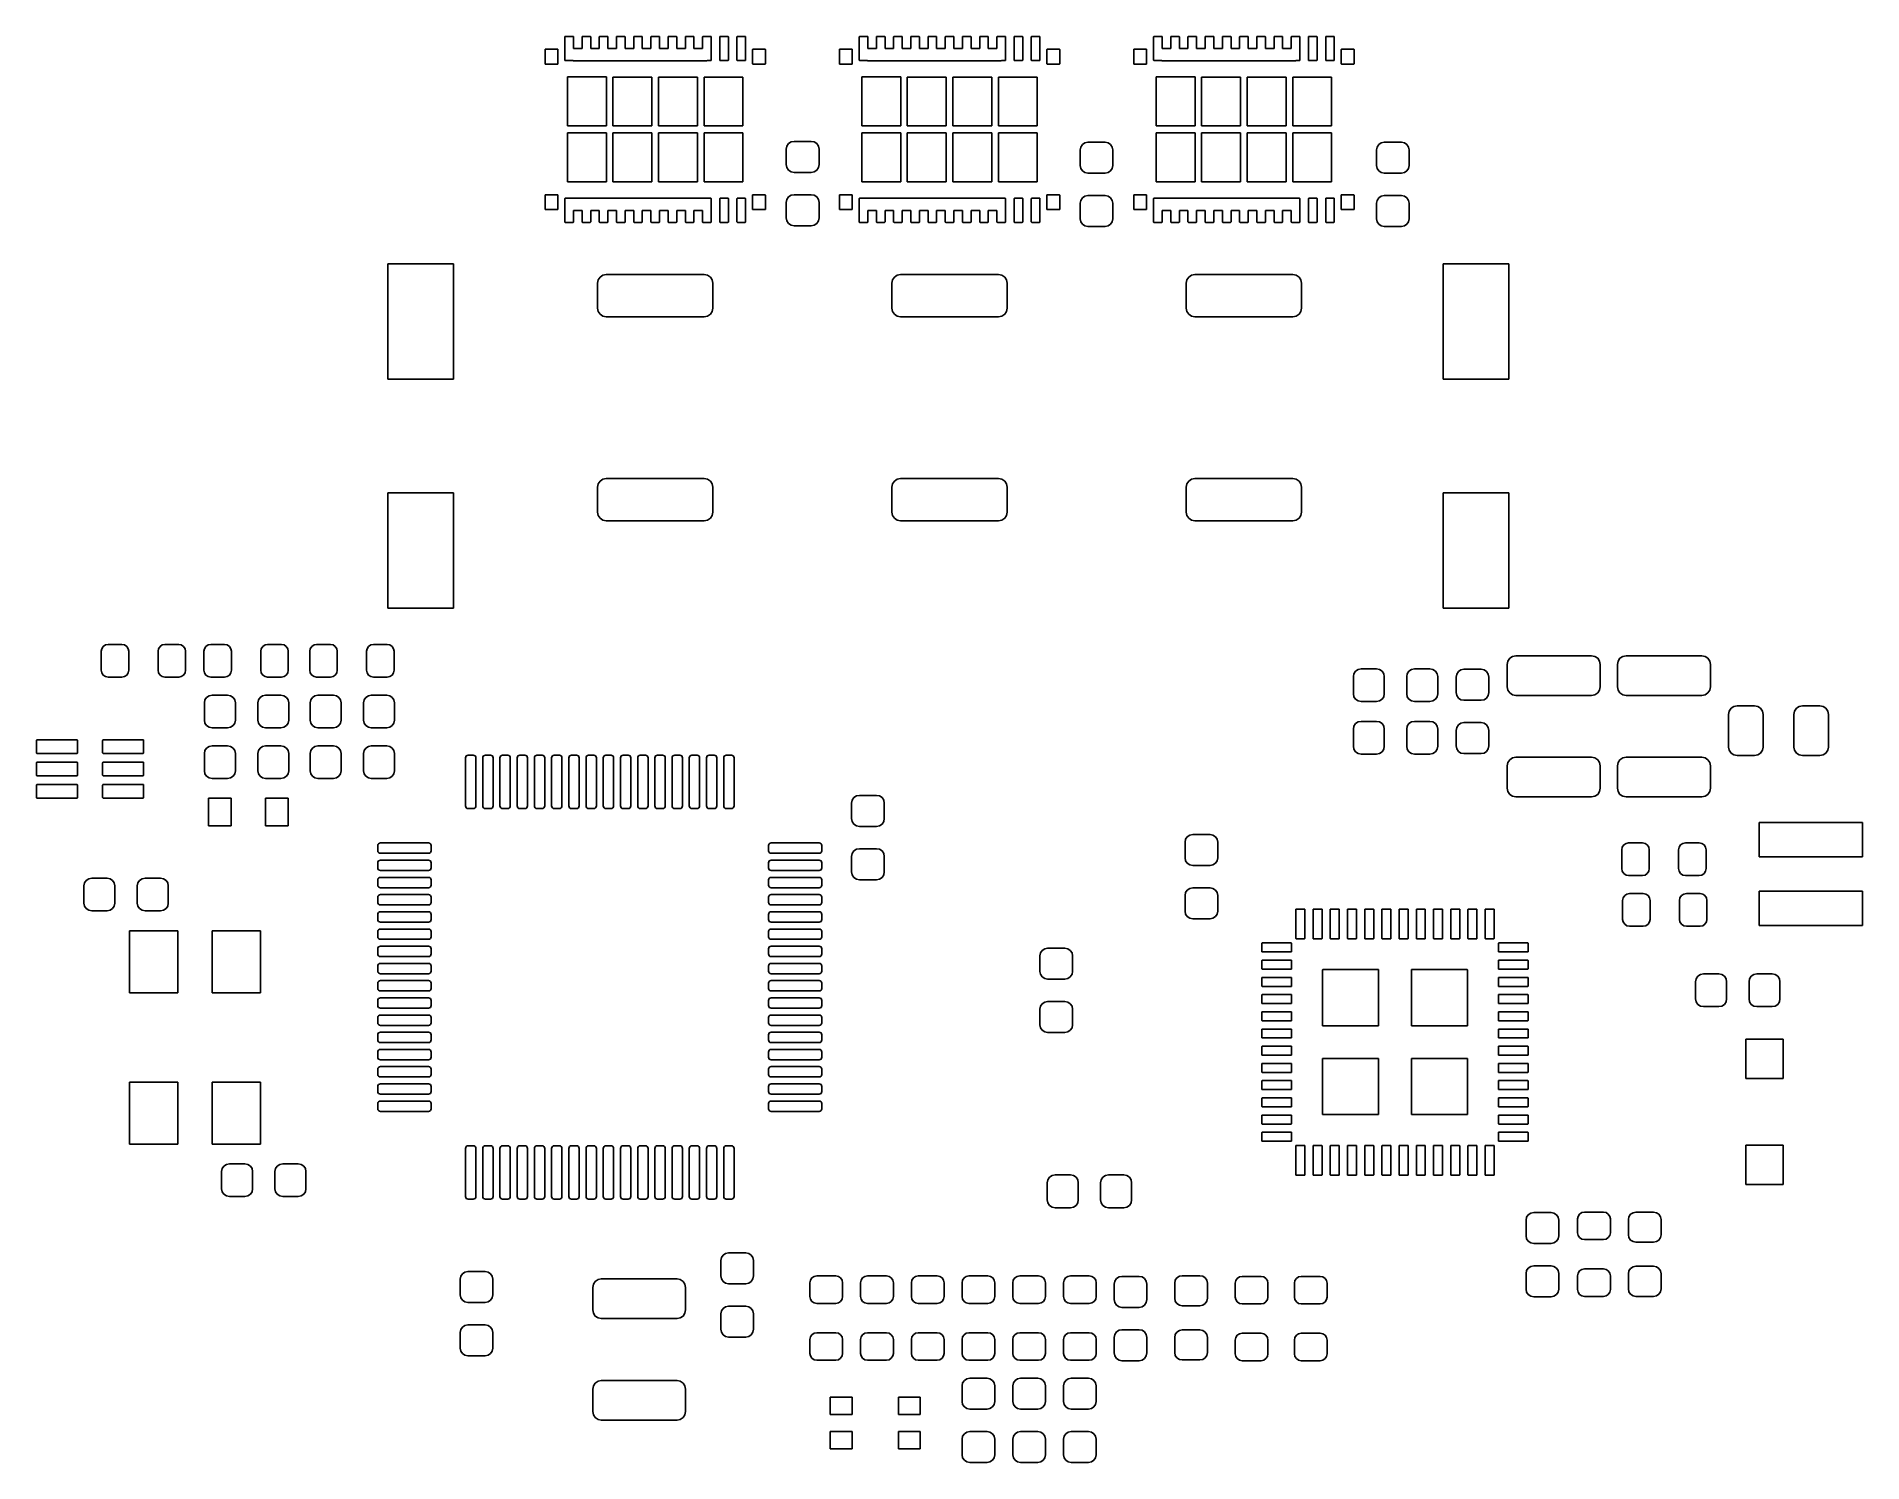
# Model space of a CAD drawing. Extents: x 57.3 to 110.4, y -154.3 to -112.9.
import ezdxf

# ---------------------------------------------------------------- set-up
doc = ezdxf.new("R2010")
doc.units = 0
doc.layers.add('BLACK', color=7, linetype='CONTINUOUS')

msp = doc.modelspace()

# ---------------------------------------------------------------- linework, layer by layer
at = {"layer": 'BLACK', "linetype": 'CONTINUOUS'}
for p, q in [((72.695296, -112.910584), (72.696248, -112.9058)), ((72.695296, -113.585584), (72.695296, -112.910584)), ((72.696248, -112.9058), (72.698957, -112.901745)), ((72.698957, -112.901745), (72.703012, -112.899036)), ((72.703012, -112.899036), (72.707796, -112.898084)), ((72.707796, -112.898084), (72.932796, -112.898084)), ((72.932796, -112.898084), (72.93758, -112.899036)), ((72.93758, -112.899036), (72.941635, -112.901745)), ((72.941635, -112.901745), (72.944344, -112.9058)), ((72.944344, -112.9058), (72.945296, -112.910584)), ((72.945296, -112.910584), (72.945296, -113.243084)), ((73.195296, -112.910584), (73.196248, -112.9058)), ((73.195296, -113.243084), (73.195296, -112.910584)), ((73.196248, -112.9058), (73.198957, -112.901745)), ((73.198957, -112.901745), (73.203012, -112.899036)), ((73.203012, -112.899036), (73.207796, -112.898084)), ((73.207796, -112.898084), (73.432796, -112.898084)), ((73.432796, -112.898084), (73.43758, -112.899036)), ((73.43758, -112.899036), (73.441635, -112.901745)), ((73.441635, -112.901745), (73.444344, -112.9058)), ((73.444344, -112.9058), (73.445296, -112.910584)), ((73.445296, -112.910584), (73.445296, -113.243084)), ((73.695296, -112.910584), (73.696248, -112.9058)), ((73.695296, -113.243084), (73.695296, -112.910584)), ((73.696248, -112.9058), (73.698957, -112.901745)), ((73.698957, -112.901745), (73.703012, -112.899036)), ((73.703012, -112.899036), (73.707796, -112.898084)), ((73.707796, -112.898084), (73.932796, -112.898084)), ((73.932796, -112.898084), (73.93758, -112.899036)), ((73.93758, -112.899036), (73.941635, -112.901745)), ((73.941635, -112.901745), (73.944344, -112.9058)), ((73.944344, -112.9058), (73.945296, -112.910584)), ((73.945296, -112.910584), (73.945296, -113.243084)), ((74.195296, -112.910584), (74.196248, -112.9058)), ((74.195296, -113.243084), (74.195296, -112.910584)), ((74.196248, -112.9058), (74.198957, -112.901745)), ((74.198957, -112.901745), (74.203012, -112.899036)), ((74.203012, -112.899036), (74.207796, -112.898084)), ((74.207796, -112.898084), (74.432796, -112.898084)), ((74.432796, -112.898084), (74.43758, -112.899036)), ((74.43758, -112.899036), (74.441635, -112.901745)), ((74.441635, -112.901745), (74.444344, -112.9058)), ((74.444344, -112.9058), (74.445296, -112.910584)), ((74.445296, -112.910584), (74.445296, -113.243084)), ((74.695296, -112.910584), (74.696248, -112.9058)), ((74.695296, -113.243084), (74.695296, -112.910584)), ((74.696248, -112.9058), (74.698957, -112.901745)), ((74.698957, -112.901745), (74.703012, -112.899036)), ((74.703012, -112.899036), (74.707796, -112.898084)), ((74.707796, -112.898084), (74.932796, -112.898084)), ((74.932796, -112.898084), (74.93758, -112.899036)), ((74.93758, -112.899036), (74.941635, -112.901745)), ((74.941635, -112.901745), (74.944344, -112.9058)), ((74.944344, -112.9058), (74.945296, -112.910584)), ((74.945296, -112.910584), (74.945296, -113.243084)), ((75.195296, -112.910584), (75.196248, -112.9058)), ((75.195296, -113.243084), (75.195296, -112.910584)), ((75.196248, -112.9058), (75.198957, -112.901745)), ((75.198957, -112.901745), (75.203012, -112.899036)), ((75.203012, -112.899036), (75.207796, -112.898084)), ((75.207796, -112.898084), (75.432796, -112.898084)), ((75.432796, -112.898084), (75.43758, -112.899036)), ((75.43758, -112.899036), (75.441635, -112.901745)), ((75.441635, -112.901745), (75.444344, -112.9058)), ((75.444344, -112.9058), (75.445296, -112.910584)), ((75.445296, -112.910584), (75.445296, -113.243084)), ((75.695296, -112.910584), (75.696248, -112.9058)), ((75.695296, -113.243084), (75.695296, -112.910584)), ((75.696248, -112.9058), (75.698957, -112.901745)), ((75.698957, -112.901745), (75.703012, -112.899036)), ((75.703012, -112.899036), (75.707796, -112.898084)), ((75.707796, -112.898084), (75.932796, -112.898084)), ((75.932796, -112.898084), (75.93758, -112.899036)), ((75.93758, -112.899036), (75.941635, -112.901745)), ((75.941635, -112.901745), (75.944344, -112.9058)), ((75.944344, -112.9058), (75.945296, -112.910584)), ((75.945296, -112.910584), (75.945296, -113.243084)), ((76.195296, -112.910584), (76.196248, -112.9058)), ((76.195296, -113.243084), (76.195296, -112.910584)), ((76.196248, -112.9058), (76.198957, -112.901745)), ((76.198957, -112.901745), (76.203012, -112.899036)), ((76.203012, -112.899036), (76.207796, -112.898084)), ((76.207796, -112.898084), (76.432796, -112.898084)), ((76.432796, -112.898084), (76.43758, -112.899036)), ((76.43758, -112.899036), (76.441635, -112.901745)), ((76.441635, -112.901745), (76.444344, -112.9058)), ((76.444344, -112.9058), (76.445296, -112.910584)), ((76.445296, -112.910584), (76.445296, -113.243084)), ((76.695296, -112.910584), (76.696248, -112.9058)), ((76.695296, -113.243084), (76.695296, -112.910584)), ((76.696248, -112.9058), (76.698957, -112.901745)), ((76.698957, -112.901745), (76.703012, -112.899036)), ((76.703012, -112.899036), (76.707796, -112.898084)), ((76.707796, -112.898084), (76.932796, -112.898084)), ((76.932796, -112.898084), (76.93758, -112.899036)), ((76.93758, -112.899036), (76.941635, -112.901745)), ((76.941635, -112.901745), (76.944344, -112.9058)), ((76.944344, -112.9058), (76.945296, -112.910584)), ((76.945296, -112.910584), (76.945296, -113.585584)), ((77.195296, -112.910584), (77.196248, -112.9058)), ((77.195296, -113.585584), (77.195296, -112.910584)), ((77.196248, -112.9058), (77.198957, -112.901745)), ((77.198957, -112.901745), (77.203012, -112.899036)), ((77.203012, -112.899036), (77.207796, -112.898084)), ((77.207796, -112.898084), (77.432796, -112.898084)), ((77.432796, -112.898084), (77.43758, -112.899036)), ((77.43758, -112.899036), (77.441635, -112.901745)), ((77.441635, -112.901745), (77.444344, -112.9058)), ((77.444344, -112.9058), (77.445296, -112.910584)), ((77.445296, -112.910584), (77.445296, -113.585584)), ((77.695296, -112.910584), (77.696248, -112.9058)), ((77.695296, -113.585584), (77.695296, -112.910584)), ((77.696248, -112.9058), (77.698957, -112.901745)), ((77.698957, -112.901745), (77.703012, -112.899036)), ((77.703012, -112.899036), (77.707796, -112.898084)), ((77.707796, -112.898084), (77.932796, -112.898084)), ((77.932796, -112.898084), (77.93758, -112.899036)), ((77.93758, -112.899036), (77.941635, -112.901745)), ((77.941635, -112.901745), (77.944344, -112.9058)), ((77.944344, -112.9058), (77.945296, -112.910584)), ((77.945296, -112.910584), (77.945296, -113.585584)), ((81.2458, -112.910584), (81.246752, -112.9058)), ((81.2458, -113.585584), (81.2458, -112.910584)), ((81.246752, -112.9058), (81.249461, -112.901745)), ((81.249461, -112.901745), (81.253516, -112.899036)), ((81.253516, -112.899036), (81.2583, -112.898084)), ((81.2583, -112.898084), (81.4833, -112.898084)), ((81.4833, -112.898084), (81.488084, -112.899036)), ((81.488084, -112.899036), (81.492139, -112.901745)), ((81.492139, -112.901745), (81.494848, -112.9058)), ((81.494848, -112.9058), (81.4958, -112.910584)), ((81.4958, -112.910584), (81.4958, -113.243084)), ((81.7458, -112.910584), (81.746752, -112.9058)), ((81.7458, -113.243084), (81.7458, -112.910584)), ((81.746752, -112.9058), (81.749461, -112.901745)), ((81.749461, -112.901745), (81.753516, -112.899036)), ((81.753516, -112.899036), (81.7583, -112.898084)), ((81.7583, -112.898084), (81.9833, -112.898084)), ((81.9833, -112.898084), (81.988084, -112.899036)), ((81.988084, -112.899036), (81.992139, -112.901745)), ((81.992139, -112.901745), (81.994848, -112.9058)), ((81.994848, -112.9058), (81.9958, -112.910584)), ((81.9958, -112.910584), (81.9958, -113.243084)), ((82.2458, -112.910584), (82.246752, -112.9058)), ((82.2458, -113.243084), (82.2458, -112.910584)), ((82.246752, -112.9058), (82.249461, -112.901745)), ((82.249461, -112.901745), (82.253516, -112.899036)), ((82.253516, -112.899036), (82.2583, -112.898084)), ((82.2583, -112.898084), (82.4833, -112.898084)), ((82.4833, -112.898084), (82.488084, -112.899036)), ((82.488084, -112.899036), (82.492139, -112.901745)), ((82.492139, -112.901745), (82.494848, -112.9058)), ((82.494848, -112.9058), (82.4958, -112.910584)), ((82.4958, -112.910584), (82.4958, -113.243084)), ((82.7458, -112.910584), (82.746752, -112.9058)), ((82.7458, -113.243084), (82.7458, -112.910584)), ((82.746752, -112.9058), (82.749461, -112.901745)), ((82.749461, -112.901745), (82.753516, -112.899036)), ((82.753516, -112.899036), (82.7583, -112.898084)), ((82.7583, -112.898084), (82.9833, -112.898084)), ((82.9833, -112.898084), (82.988084, -112.899036)), ((82.988084, -112.899036), (82.992139, -112.901745)), ((82.992139, -112.901745), (82.994848, -112.9058)), ((82.994848, -112.9058), (82.9958, -112.910584)), ((82.9958, -112.910584), (82.9958, -113.243084)), ((83.2458, -112.910584), (83.246752, -112.9058)), ((83.2458, -113.243084), (83.2458, -112.910584)), ((83.246752, -112.9058), (83.249461, -112.901745)), ((83.249461, -112.901745), (83.253516, -112.899036)), ((83.253516, -112.899036), (83.2583, -112.898084)), ((83.2583, -112.898084), (83.4833, -112.898084)), ((83.4833, -112.898084), (83.488084, -112.899036)), ((83.488084, -112.899036), (83.492139, -112.901745)), ((83.492139, -112.901745), (83.494848, -112.9058)), ((83.494848, -112.9058), (83.4958, -112.910584)), ((83.4958, -112.910584), (83.4958, -113.243084)), ((83.7458, -112.910584), (83.746752, -112.9058)), ((83.7458, -113.243084), (83.7458, -112.910584)), ((83.746752, -112.9058), (83.749461, -112.901745)), ((83.749461, -112.901745), (83.753516, -112.899036)), ((83.753516, -112.899036), (83.7583, -112.898084)), ((83.7583, -112.898084), (83.9833, -112.898084)), ((83.9833, -112.898084), (83.988084, -112.899036)), ((83.988084, -112.899036), (83.992139, -112.901745)), ((83.992139, -112.901745), (83.994848, -112.9058)), ((83.994848, -112.9058), (83.9958, -112.910584)), ((83.9958, -112.910584), (83.9958, -113.243084)), ((84.2458, -112.910584), (84.246752, -112.9058)), ((84.2458, -113.243084), (84.2458, -112.910584)), ((84.246752, -112.9058), (84.249461, -112.901745)), ((84.249461, -112.901745), (84.253516, -112.899036)), ((84.253516, -112.899036), (84.2583, -112.898084)), ((84.2583, -112.898084), (84.4833, -112.898084)), ((84.4833, -112.898084), (84.488084, -112.899036)), ((84.488084, -112.899036), (84.492139, -112.901745)), ((84.492139, -112.901745), (84.494848, -112.9058)), ((84.494848, -112.9058), (84.4958, -112.910584)), ((84.4958, -112.910584), (84.4958, -113.243084)), ((84.7458, -112.910584), (84.746752, -112.9058)), ((84.7458, -113.243084), (84.7458, -112.910584)), ((84.746752, -112.9058), (84.749461, -112.901745)), ((84.749461, -112.901745), (84.753516, -112.899036)), ((84.753516, -112.899036), (84.7583, -112.898084)), ((84.7583, -112.898084), (84.9833, -112.898084)), ((84.9833, -112.898084), (84.988084, -112.899036)), ((84.988084, -112.899036), (84.992139, -112.901745)), ((84.992139, -112.901745), (84.994848, -112.9058)), ((84.994848, -112.9058), (84.9958, -112.910584)), ((84.9958, -112.910584), (84.9958, -113.243084)), ((85.2458, -112.910584), (85.246752, -112.9058)), ((85.2458, -113.243084), (85.2458, -112.910584)), ((85.246752, -112.9058), (85.249461, -112.901745)), ((85.249461, -112.901745), (85.253516, -112.899036)), ((85.253516, -112.899036), (85.2583, -112.898084)), ((85.2583, -112.898084), (85.4833, -112.898084)), ((85.4833, -112.898084), (85.488084, -112.899036)), ((85.488084, -112.899036), (85.492139, -112.901745)), ((85.492139, -112.901745), (85.494848, -112.9058)), ((85.494848, -112.9058), (85.4958, -112.910584)), ((85.4958, -112.910584), (85.4958, -113.585584)), ((85.7458, -112.910584), (85.746752, -112.9058)), ((85.7458, -113.585584), (85.7458, -112.910584)), ((85.746752, -112.9058), (85.749461, -112.901745)), ((85.749461, -112.901745), (85.753516, -112.899036)), ((85.753516, -112.899036), (85.7583, -112.898084)), ((85.7583, -112.898084), (85.9833, -112.898084)), ((85.9833, -112.898084), (85.988084, -112.899036)), ((85.988084, -112.899036), (85.992139, -112.901745)), ((85.992139, -112.901745), (85.994848, -112.9058)), ((85.994848, -112.9058), (85.9958, -112.910584)), ((85.9958, -112.910584), (85.9958, -113.585584)), ((86.2458, -112.910584), (86.246752, -112.9058)), ((86.2458, -113.585584), (86.2458, -112.910584)), ((86.246752, -112.9058), (86.249461, -112.901745)), ((86.249461, -112.901745), (86.253516, -112.899036)), ((86.253516, -112.899036), (86.2583, -112.898084)), ((86.2583, -112.898084), (86.4833, -112.898084)), ((86.4833, -112.898084), (86.488084, -112.899036)), ((86.488084, -112.899036), (86.492139, -112.901745)), ((86.492139, -112.901745), (86.494848, -112.9058)), ((86.494848, -112.9058), (86.4958, -112.910584)), ((86.4958, -112.910584), (86.4958, -113.585584)), ((89.796304, -112.910584), (89.797256, -112.9058)), ((89.796304, -113.585584), (89.796304, -112.910584)), ((89.797256, -112.9058), (89.799965, -112.901745)), ((89.799965, -112.901745), (89.80402, -112.899036)), ((89.80402, -112.899036), (89.808804, -112.898084)), ((89.808804, -112.898084), (90.033804, -112.898084)), ((90.033804, -112.898084), (90.038588, -112.899036)), ((90.038588, -112.899036), (90.042643, -112.901745)), ((90.042643, -112.901745), (90.045352, -112.9058)), ((90.045352, -112.9058), (90.046304, -112.910584)), ((90.046304, -112.910584), (90.046304, -113.243084)), ((90.296304, -112.910584), (90.297256, -112.9058)), ((90.296304, -113.243084), (90.296304, -112.910584)), ((90.297256, -112.9058), (90.299965, -112.901745)), ((90.299965, -112.901745), (90.30402, -112.899036)), ((90.30402, -112.899036), (90.308804, -112.898084)), ((90.308804, -112.898084), (90.533804, -112.898084)), ((90.533804, -112.898084), (90.538588, -112.899036)), ((90.538588, -112.899036), (90.542643, -112.901745)), ((90.542643, -112.901745), (90.545352, -112.9058)), ((90.545352, -112.9058), (90.546304, -112.910584)), ((90.546304, -112.910584), (90.546304, -113.243084)), ((90.796304, -112.910584), (90.797256, -112.9058)), ((90.796304, -113.243084), (90.796304, -112.910584)), ((90.797256, -112.9058), (90.799965, -112.901745)), ((90.799965, -112.901745), (90.80402, -112.899036)), ((90.80402, -112.899036), (90.808804, -112.898084)), ((90.808804, -112.898084), (91.033804, -112.898084)), ((91.033804, -112.898084), (91.038588, -112.899036)), ((91.038588, -112.899036), (91.042643, -112.901745)), ((91.042643, -112.901745), (91.045352, -112.9058)), ((91.045352, -112.9058), (91.046304, -112.910584)), ((91.046304, -112.910584), (91.046304, -113.243084)), ((91.296304, -112.910584), (91.297256, -112.9058)), ((91.296304, -113.243084), (91.296304, -112.910584)), ((91.297256, -112.9058), (91.299965, -112.901745)), ((91.299965, -112.901745), (91.30402, -112.899036)), ((91.30402, -112.899036), (91.308804, -112.898084)), ((91.308804, -112.898084), (91.533804, -112.898084)), ((91.533804, -112.898084), (91.538588, -112.899036)), ((91.538588, -112.899036), (91.542643, -112.901745)), ((91.542643, -112.901745), (91.545352, -112.9058)), ((91.545352, -112.9058), (91.546304, -112.910584)), ((91.546304, -112.910584), (91.546304, -113.243084)), ((91.796304, -112.910584), (91.797256, -112.9058)), ((91.796304, -113.243084), (91.796304, -112.910584)), ((91.797256, -112.9058), (91.799965, -112.901745)), ((91.799965, -112.901745), (91.80402, -112.899036)), ((91.80402, -112.899036), (91.808804, -112.898084)), ((91.808804, -112.898084), (92.033804, -112.898084)), ((92.033804, -112.898084), (92.038588, -112.899036)), ((92.038588, -112.899036), (92.042643, -112.901745)), ((92.042643, -112.901745), (92.045352, -112.9058)), ((92.045352, -112.9058), (92.046304, -112.910584)), ((92.046304, -112.910584), (92.046304, -113.243084)), ((92.296304, -112.910584), (92.297256, -112.9058)), ((92.296304, -113.243084), (92.296304, -112.910584)), ((92.297256, -112.9058), (92.299965, -112.901745)), ((92.299965, -112.901745), (92.30402, -112.899036)), ((92.30402, -112.899036), (92.308804, -112.898084)), ((92.308804, -112.898084), (92.533804, -112.898084)), ((92.533804, -112.898084), (92.538588, -112.899036)), ((92.538588, -112.899036), (92.542643, -112.901745)), ((92.542643, -112.901745), (92.545352, -112.9058)), ((92.545352, -112.9058), (92.546304, -112.910584)), ((92.546304, -112.910584), (92.546304, -113.243084)), ((92.796304, -112.910584), (92.797256, -112.9058)), ((92.796304, -113.243084), (92.796304, -112.910584)), ((92.797256, -112.9058), (92.799965, -112.901745)), ((92.799965, -112.901745), (92.80402, -112.899036)), ((92.80402, -112.899036), (92.808804, -112.898084)), ((92.808804, -112.898084), (93.033804, -112.898084)), ((93.033804, -112.898084), (93.038588, -112.899036)), ((93.038588, -112.899036), (93.042643, -112.901745)), ((93.042643, -112.901745), (93.045352, -112.9058)), ((93.045352, -112.9058), (93.046304, -112.910584)), ((93.046304, -112.910584), (93.046304, -113.243084)), ((93.296304, -112.910584), (93.297256, -112.9058)), ((93.296304, -113.243084), (93.296304, -112.910584)), ((93.297256, -112.9058), (93.299965, -112.901745)), ((93.299965, -112.901745), (93.30402, -112.899036)), ((93.30402, -112.899036), (93.308804, -112.898084)), ((93.308804, -112.898084), (93.533804, -112.898084)), ((93.533804, -112.898084), (93.538588, -112.899036)), ((93.538588, -112.899036), (93.542643, -112.901745)), ((93.542643, -112.901745), (93.545352, -112.9058)), ((93.545352, -112.9058), (93.546304, -112.910584)), ((93.546304, -112.910584), (93.546304, -113.243084)), ((93.796304, -112.910584), (93.797256, -112.9058)), ((93.796304, -113.243084), (93.796304, -112.910584)), ((93.797256, -112.9058), (93.799965, -112.901745)), ((93.799965, -112.901745), (93.80402, -112.899036)), ((93.80402, -112.899036), (93.808804, -112.898084)), ((93.808804, -112.898084), (94.033804, -112.898084)), ((94.033804, -112.898084), (94.038588, -112.899036)), ((94.038588, -112.899036), (94.042643, -112.901745)), ((94.042643, -112.901745), (94.045352, -112.9058)), ((94.045352, -112.9058), (94.046304, -112.910584)), ((94.046304, -112.910584), (94.046304, -113.585584)), ((94.296304, -112.910584), (94.297256, -112.9058)), ((94.296304, -113.585584), (94.296304, -112.910584)), ((94.297256, -112.9058), (94.299965, -112.901745)), ((94.299965, -112.901745), (94.30402, -112.899036)), ((94.30402, -112.899036), (94.308804, -112.898084)), ((94.308804, -112.898084), (94.533804, -112.898084)), ((94.533804, -112.898084), (94.538588, -112.899036)), ((94.538588, -112.899036), (94.542643, -112.901745)), ((94.542643, -112.901745), (94.545352, -112.9058)), ((94.545352, -112.9058), (94.546304, -112.910584)), ((94.546304, -112.910584), (94.546304, -113.585584)), ((94.796304, -112.910584), (94.797256, -112.9058)), ((94.796304, -113.585584), (94.796304, -112.910584)), ((94.797256, -112.9058), (94.799965, -112.901745)), ((94.799965, -112.901745), (94.80402, -112.899036)), ((94.80402, -112.899036), (94.808804, -112.898084)), ((94.808804, -112.898084), (95.033804, -112.898084)), ((95.033804, -112.898084), (95.038588, -112.899036)), ((95.038588, -112.899036), (95.042643, -112.901745)), ((95.042643, -112.901745), (95.045352, -112.9058)), ((95.045352, -112.9058), (95.046304, -112.910584)), ((95.046304, -112.910584), (95.046304, -113.585584)), ((72.119796, -113.279334), (72.120652, -113.275029)), ((72.119796, -113.686834), (72.119796, -113.279334)), ((72.120652, -113.275029), (72.123091, -113.271379)), ((72.123091, -113.271379), (72.126741, -113.26894)), ((72.126741, -113.26894), (72.131046, -113.268084)), ((72.131046, -113.268084), (72.483546, -113.268084)), ((72.483546, -113.268084), (72.487851, -113.26894)), ((72.487851, -113.26894), (72.491501, -113.271379)), ((72.491501, -113.271379), (72.49394, -113.275029)), ((72.49394, -113.275029), (72.494796, -113.279334)), ((72.494796, -113.279334), (72.494796, -113.686834)), ((72.945296, -113.243084), (73.195296, -113.243084)), ((73.445296, -113.243084), (73.695296, -113.243084)), ((73.945296, -113.243084), (74.195296, -113.243084)), ((74.445296, -113.243084), (74.695296, -113.243084)), ((74.945296, -113.243084), (75.195296, -113.243084)), ((75.445296, -113.243084), (75.695296, -113.243084)), ((75.945296, -113.243084), (76.195296, -113.243084)), ((76.445296, -113.243084), (76.695296, -113.243084)), ((78.145796, -113.279334), (78.146652, -113.275029)), ((78.145796, -113.686834), (78.145796, -113.279334)), ((78.146652, -113.275029), (78.149091, -113.271379)), ((78.149091, -113.271379), (78.152741, -113.26894)), ((78.152741, -113.26894), (78.157046, -113.268084)), ((78.157046, -113.268084), (78.509546, -113.268084)), ((78.509546, -113.268084), (78.513851, -113.26894)), ((78.513851, -113.26894), (78.517501, -113.271379)), ((78.517501, -113.271379), (78.51994, -113.275029)), ((78.51994, -113.275029), (78.520796, -113.279334)), ((78.520796, -113.279334), (78.520796, -113.686834)), ((80.6703, -113.279334), (80.671156, -113.275029)), ((80.6703, -113.686834), (80.6703, -113.279334)), ((80.671156, -113.275029), (80.673595, -113.271379)), ((80.673595, -113.271379), (80.677245, -113.26894)), ((80.677245, -113.26894), (80.68155, -113.268084)), ((80.68155, -113.268084), (81.03405, -113.268084)), ((81.03405, -113.268084), (81.038355, -113.26894)), ((81.038355, -113.26894), (81.042005, -113.271379)), ((81.042005, -113.271379), (81.044444, -113.275029)), ((81.044444, -113.275029), (81.0453, -113.279334)), ((81.0453, -113.279334), (81.0453, -113.686834)), ((81.4958, -113.243084), (81.7458, -113.243084)), ((81.9958, -113.243084), (82.2458, -113.243084)), ((82.4958, -113.243084), (82.7458, -113.243084)), ((82.9958, -113.243084), (83.2458, -113.243084)), ((83.4958, -113.243084), (83.7458, -113.243084)), ((83.9958, -113.243084), (84.2458, -113.243084)), ((84.4958, -113.243084), (84.7458, -113.243084)), ((84.9958, -113.243084), (85.2458, -113.243084)), ((86.6963, -113.279334), (86.697156, -113.275029)), ((86.6963, -113.686834), (86.6963, -113.279334)), ((86.697156, -113.275029), (86.699595, -113.271379)), ((86.699595, -113.271379), (86.703245, -113.26894)), ((86.703245, -113.26894), (86.70755, -113.268084)), ((86.70755, -113.268084), (87.06005, -113.268084)), ((87.06005, -113.268084), (87.064355, -113.26894)), ((87.064355, -113.26894), (87.068005, -113.271379)), ((87.068005, -113.271379), (87.070444, -113.275029)), ((87.070444, -113.275029), (87.0713, -113.279334)), ((87.0713, -113.279334), (87.0713, -113.686834)), ((89.220804, -113.279334), (89.22166, -113.275029)), ((89.220804, -113.686834), (89.220804, -113.279334)), ((89.22166, -113.275029), (89.224099, -113.271379)), ((89.224099, -113.271379), (89.227749, -113.26894)), ((89.227749, -113.26894), (89.232054, -113.268084)), ((89.232054, -113.268084), (89.584554, -113.268084)), ((89.584554, -113.268084), (89.588859, -113.26894)), ((89.588859, -113.26894), (89.592509, -113.271379)), ((89.592509, -113.271379), (89.594948, -113.275029)), ((89.594948, -113.275029), (89.595804, -113.279334)), ((89.595804, -113.279334), (89.595804, -113.686834)), ((90.046304, -113.243084), (90.296304, -113.243084)), ((90.546304, -113.243084), (90.796304, -113.243084)), ((91.046304, -113.243084), (91.296304, -113.243084)), ((91.546304, -113.243084), (91.796304, -113.243084)), ((92.046304, -113.243084), (92.296304, -113.243084)), ((92.546304, -113.243084), (92.796304, -113.243084)), ((93.046304, -113.243084), (93.296304, -113.243084)), ((93.546304, -113.243084), (93.796304, -113.243084)), ((95.246804, -113.279334), (95.24766, -113.275029)), ((95.246804, -113.686834), (95.246804, -113.279334)), ((95.24766, -113.275029), (95.250099, -113.271379)), ((95.250099, -113.271379), (95.253749, -113.26894)), ((95.253749, -113.26894), (95.258054, -113.268084)), ((95.258054, -113.268084), (95.610554, -113.268084)), ((95.610554, -113.268084), (95.614859, -113.26894)), ((95.614859, -113.26894), (95.618509, -113.271379)), ((95.618509, -113.271379), (95.620948, -113.275029)), ((95.620948, -113.275029), (95.621804, -113.279334)), ((95.621804, -113.279334), (95.621804, -113.686834)), ((72.120652, -113.691139), (72.119796, -113.686834)), ((72.123091, -113.694789), (72.120652, -113.691139)), ((72.126741, -113.697228), (72.123091, -113.694789)), ((72.131046, -113.698084), (72.126741, -113.697228)), ((72.483546, -113.698084), (72.131046, -113.698084)), ((72.487851, -113.697228), (72.483546, -113.698084)), ((72.491501, -113.694789), (72.487851, -113.697228)), ((72.49394, -113.691139), (72.491501, -113.694789)), ((72.494796, -113.686834), (72.49394, -113.691139)), ((72.696248, -113.590368), (72.695296, -113.585584)), ((72.698957, -113.594423), (72.696248, -113.590368)), ((72.703012, -113.597132), (72.698957, -113.594423)), ((72.707796, -113.598084), (72.703012, -113.597132)), ((72.932796, -113.598084), (72.707796, -113.598084)), ((72.934531, -113.597738), (72.932796, -113.598084)), ((72.934526, -113.598084), (72.934543, -113.598042)), ((72.935243, -113.599817), (72.934526, -113.598084)), ((72.934527, -113.598002), (72.934531, -113.597738)), ((72.934543, -113.598042), (72.934527, -113.598002)), ((72.935932, -113.601561), (72.935243, -113.599817)), ((72.935972, -113.601578), (72.935932, -113.601561)), ((72.93599, -113.60162), (72.935972, -113.601578)), ((72.93774, -113.602344), (72.93599, -113.60162)), ((72.939444, -113.603083), (72.93774, -113.602344)), ((72.939484, -113.603066), (72.939444, -113.603083)), ((72.939526, -113.603084), (72.939484, -113.603066)), ((76.820296, -113.603084), (72.939526, -113.603084)), ((76.823832, -113.60162), (76.820296, -113.603084)), ((76.825296, -113.598084), (76.823832, -113.60162)), ((76.932796, -113.598084), (76.825296, -113.598084)), ((76.93758, -113.597132), (76.932796, -113.598084)), ((76.941635, -113.594423), (76.93758, -113.597132)), ((76.944344, -113.590368), (76.941635, -113.594423)), ((76.945296, -113.585584), (76.944344, -113.590368)), ((77.196248, -113.590368), (77.195296, -113.585584)), ((77.198957, -113.594423), (77.196248, -113.590368)), ((77.203012, -113.597132), (77.198957, -113.594423)), ((77.207796, -113.598084), (77.203012, -113.597132)), ((77.432796, -113.598084), (77.207796, -113.598084)), ((77.43758, -113.597132), (77.432796, -113.598084)), ((77.441635, -113.594423), (77.43758, -113.597132)), ((77.444344, -113.590368), (77.441635, -113.594423)), ((77.445296, -113.585584), (77.444344, -113.590368)), ((77.696248, -113.590368), (77.695296, -113.585584)), ((77.698957, -113.594423), (77.696248, -113.590368)), ((77.703012, -113.597132), (77.698957, -113.594423)), ((77.707796, -113.598084), (77.703012, -113.597132)), ((77.932796, -113.598084), (77.707796, -113.598084)), ((77.93758, -113.597132), (77.932796, -113.598084)), ((77.941635, -113.594423), (77.93758, -113.597132)), ((77.944344, -113.590368), (77.941635, -113.594423)), ((77.945296, -113.585584), (77.944344, -113.590368)), ((78.146652, -113.691139), (78.145796, -113.686834)), ((78.149091, -113.694789), (78.146652, -113.691139)), ((78.152741, -113.697228), (78.149091, -113.694789)), ((78.157046, -113.698084), (78.152741, -113.697228)), ((78.509546, -113.698084), (78.157046, -113.698084)), ((78.513851, -113.697228), (78.509546, -113.698084)), ((78.517501, -113.694789), (78.513851, -113.697228)), ((78.51994, -113.691139), (78.517501, -113.694789)), ((78.520796, -113.686834), (78.51994, -113.691139)), ((80.671156, -113.691139), (80.6703, -113.686834)), ((80.673595, -113.694789), (80.671156, -113.691139)), ((80.677245, -113.697228), (80.673595, -113.694789)), ((80.68155, -113.698084), (80.677245, -113.697228)), ((81.03405, -113.698084), (80.68155, -113.698084)), ((81.038355, -113.697228), (81.03405, -113.698084)), ((81.042005, -113.694789), (81.038355, -113.697228)), ((81.044444, -113.691139), (81.042005, -113.694789)), ((81.0453, -113.686834), (81.044444, -113.691139)), ((81.246752, -113.590368), (81.2458, -113.585584)), ((81.249461, -113.594423), (81.246752, -113.590368)), ((81.253516, -113.597132), (81.249461, -113.594423)), ((81.2583, -113.598084), (81.253516, -113.597132)), ((81.4833, -113.598084), (81.2583, -113.598084)), ((81.485035, -113.597738), (81.4833, -113.598084)), ((81.48503, -113.598084), (81.485047, -113.598042)), ((81.485747, -113.599817), (81.48503, -113.598084)), ((81.485031, -113.598002), (81.485035, -113.597738)), ((81.485047, -113.598042), (81.485031, -113.598002)), ((81.486436, -113.601561), (81.485747, -113.599817)), ((81.486476, -113.601578), (81.486436, -113.601561)), ((81.486494, -113.60162), (81.486476, -113.601578)), ((81.488244, -113.602344), (81.486494, -113.60162)), ((81.489948, -113.603083), (81.488244, -113.602344)), ((81.489988, -113.603066), (81.489948, -113.603083)), ((81.49003, -113.603084), (81.489988, -113.603066)), ((85.3708, -113.603084), (81.49003, -113.603084)), ((85.374336, -113.60162), (85.3708, -113.603084)), ((85.3758, -113.598084), (85.374336, -113.60162)), ((85.4833, -113.598084), (85.3758, -113.598084)), ((85.488084, -113.597132), (85.4833, -113.598084)), ((85.492139, -113.594423), (85.488084, -113.597132)), ((85.494848, -113.590368), (85.492139, -113.594423)), ((85.4958, -113.585584), (85.494848, -113.590368)), ((85.746752, -113.590368), (85.7458, -113.585584)), ((85.749461, -113.594423), (85.746752, -113.590368)), ((85.753516, -113.597132), (85.749461, -113.594423)), ((85.7583, -113.598084), (85.753516, -113.597132)), ((85.9833, -113.598084), (85.7583, -113.598084)), ((85.988084, -113.597132), (85.9833, -113.598084)), ((85.992139, -113.594423), (85.988084, -113.597132)), ((85.994848, -113.590368), (85.992139, -113.594423)), ((85.9958, -113.585584), (85.994848, -113.590368)), ((86.246752, -113.590368), (86.2458, -113.585584)), ((86.249461, -113.594423), (86.246752, -113.590368)), ((86.253516, -113.597132), (86.249461, -113.594423)), ((86.2583, -113.598084), (86.253516, -113.597132)), ((86.4833, -113.598084), (86.2583, -113.598084)), ((86.488084, -113.597132), (86.4833, -113.598084)), ((86.492139, -113.594423), (86.488084, -113.597132)), ((86.494848, -113.590368), (86.492139, -113.594423)), ((86.4958, -113.585584), (86.494848, -113.590368)), ((86.697156, -113.691139), (86.6963, -113.686834)), ((86.699595, -113.694789), (86.697156, -113.691139)), ((86.703245, -113.697228), (86.699595, -113.694789)), ((86.70755, -113.698084), (86.703245, -113.697228)), ((87.06005, -113.698084), (86.70755, -113.698084)), ((87.064355, -113.697228), (87.06005, -113.698084)), ((87.068005, -113.694789), (87.064355, -113.697228)), ((87.070444, -113.691139), (87.068005, -113.694789)), ((87.0713, -113.686834), (87.070444, -113.691139)), ((89.22166, -113.691139), (89.220804, -113.686834)), ((89.224099, -113.694789), (89.22166, -113.691139)), ((89.227749, -113.697228), (89.224099, -113.694789)), ((89.232054, -113.698084), (89.227749, -113.697228)), ((89.584554, -113.698084), (89.232054, -113.698084)), ((89.588859, -113.697228), (89.584554, -113.698084)), ((89.592509, -113.694789), (89.588859, -113.697228)), ((89.594948, -113.691139), (89.592509, -113.694789)), ((89.595804, -113.686834), (89.594948, -113.691139)), ((89.797256, -113.590368), (89.796304, -113.585584)), ((89.799965, -113.594423), (89.797256, -113.590368)), ((89.80402, -113.597132), (89.799965, -113.594423)), ((89.808804, -113.598084), (89.80402, -113.597132)), ((90.033804, -113.598084), (89.808804, -113.598084)), ((90.035539, -113.597738), (90.033804, -113.598084)), ((90.035534, -113.598084), (90.035551, -113.598042)), ((90.036251, -113.599817), (90.035534, -113.598084)), ((90.035535, -113.598002), (90.035539, -113.597738)), ((90.035551, -113.598042), (90.035535, -113.598002)), ((90.03694, -113.601561), (90.036251, -113.599817)), ((90.03698, -113.601578), (90.03694, -113.601561)), ((90.036998, -113.60162), (90.03698, -113.601578)), ((90.038748, -113.602344), (90.036998, -113.60162)), ((90.040452, -113.603083), (90.038748, -113.602344)), ((90.040492, -113.603066), (90.040452, -113.603083)), ((90.040534, -113.603084), (90.040492, -113.603066)), ((93.921304, -113.603084), (90.040534, -113.603084)), ((93.92484, -113.60162), (93.921304, -113.603084)), ((93.926304, -113.598084), (93.92484, -113.60162)), ((94.033804, -113.598084), (93.926304, -113.598084)), ((94.038588, -113.597132), (94.033804, -113.598084)), ((94.042643, -113.594423), (94.038588, -113.597132)), ((94.045352, -113.590368), (94.042643, -113.594423)), ((94.046304, -113.585584), (94.045352, -113.590368)), ((94.297256, -113.590368), (94.296304, -113.585584)), ((94.299965, -113.594423), (94.297256, -113.590368)), ((94.30402, -113.597132), (94.299965, -113.594423)), ((94.308804, -113.598084), (94.30402, -113.597132)), ((94.533804, -113.598084), (94.308804, -113.598084)), ((94.538588, -113.597132), (94.533804, -113.598084)), ((94.542643, -113.594423), (94.538588, -113.597132)), ((94.545352, -113.590368), (94.542643, -113.594423)), ((94.546304, -113.585584), (94.545352, -113.590368)), ((94.797256, -113.590368), (94.796304, -113.585584)), ((94.799965, -113.594423), (94.797256, -113.590368)), ((94.80402, -113.597132), (94.799965, -113.594423)), ((94.808804, -113.598084), (94.80402, -113.597132)), ((95.033804, -113.598084), (94.808804, -113.598084)), ((95.038588, -113.597132), (95.033804, -113.598084)), ((95.042643, -113.594423), (95.038588, -113.597132)), ((95.045352, -113.590368), (95.042643, -113.594423)), ((95.046304, -113.585584), (95.045352, -113.590368)), ((95.24766, -113.691139), (95.246804, -113.686834)), ((95.250099, -113.694789), (95.24766, -113.691139)), ((95.253749, -113.697228), (95.250099, -113.694789)), ((95.258054, -113.698084), (95.253749, -113.697228)), ((95.610554, -113.698084), (95.258054, -113.698084)), ((95.614859, -113.697228), (95.610554, -113.698084)), ((95.618509, -113.694789), (95.614859, -113.697228)), ((95.620948, -113.691139), (95.618509, -113.694789)), ((95.621804, -113.686834), (95.620948, -113.691139)), ((72.769426, -114.079584), (72.77089, -114.076048)), ((72.769426, -115.493084), (72.769426, -114.079584)), ((72.77089, -114.076048), (72.774426, -114.074584)), ((72.774426, -114.074584), (73.900296, -114.074584)), ((73.900296, -114.074584), (73.903832, -114.076048)), ((73.903832, -114.076048), (73.905296, -114.079584)), ((73.905296, -114.079584), (73.905296, -115.493084)), ((74.092776, -114.079944), (74.09424, -114.076408)), ((74.092776, -115.493084), (74.092776, -114.079944)), ((74.09424, -114.076408), (74.097776, -114.074944)), ((74.097776, -114.074944), (75.220296, -114.074944)), ((75.220296, -114.074944), (75.223832, -114.076408)), ((75.223832, -114.076408), (75.225296, -114.079944)), ((75.225296, -114.079944), (75.225296, -115.493084)), ((75.415393, -114.081614), (75.416857, -114.078078)), ((75.415393, -115.493084), (75.415393, -114.081614)), ((75.416857, -114.078078), (75.420393, -114.076614)), ((75.420393, -114.076614), (76.540296, -114.076614)), ((76.540296, -114.076614), (76.543832, -114.078078)), ((76.543832, -114.078078), (76.545296, -114.081614)), ((76.545296, -114.081614), (76.545296, -115.493084)), ((76.737636, -114.080574), (76.7391, -114.077038)), ((76.737636, -115.493084), (76.737636, -114.080574)), ((76.7391, -114.077038), (76.742636, -114.075574)), ((76.742636, -114.075574), (77.860296, -114.075574)), ((77.860296, -114.075574), (77.863832, -114.077038)), ((77.863832, -114.077038), (77.865296, -114.080574)), ((77.865296, -114.080574), (77.865296, -115.493084)), ((81.31993, -114.079584), (81.321394, -114.076048)), ((81.31993, -115.493084), (81.31993, -114.079584)), ((81.321394, -114.076048), (81.32493, -114.074584)), ((81.32493, -114.074584), (82.4508, -114.074584)), ((82.4508, -114.074584), (82.454336, -114.076048)), ((82.454336, -114.076048), (82.4558, -114.079584)), ((82.4558, -114.079584), (82.4558, -115.493084)), ((82.64328, -114.079944), (82.644744, -114.076408)), ((82.64328, -115.493084), (82.64328, -114.079944)), ((82.644744, -114.076408), (82.64828, -114.074944)), ((82.64828, -114.074944), (83.7708, -114.074944)), ((83.7708, -114.074944), (83.774336, -114.076408)), ((83.774336, -114.076408), (83.7758, -114.079944)), ((83.7758, -114.079944), (83.7758, -115.493084)), ((83.965897, -114.081614), (83.967361, -114.078078)), ((83.965897, -115.493084), (83.965897, -114.081614)), ((83.967361, -114.078078), (83.970897, -114.076614)), ((83.970897, -114.076614), (85.0908, -114.076614)), ((85.0908, -114.076614), (85.094336, -114.078078)), ((85.094336, -114.078078), (85.0958, -114.081614)), ((85.0958, -114.081614), (85.0958, -115.493084)), ((85.28814, -114.080574), (85.289604, -114.077038)), ((85.28814, -115.493084), (85.28814, -114.080574)), ((85.289604, -114.077038), (85.29314, -114.075574)), ((85.29314, -114.075574), (86.4108, -114.075574)), ((86.4108, -114.075574), (86.414336, -114.077038)), ((86.414336, -114.077038), (86.4158, -114.080574)), ((86.4158, -114.080574), (86.4158, -115.493084)), ((89.870434, -114.079584), (89.871898, -114.076048)), ((89.870434, -115.493084), (89.870434, -114.079584)), ((89.871898, -114.076048), (89.875434, -114.074584)), ((89.875434, -114.074584), (91.001304, -114.074584)), ((91.001304, -114.074584), (91.00484, -114.076048)), ((91.00484, -114.076048), (91.006304, -114.079584)), ((91.006304, -114.079584), (91.006304, -115.493084)), ((91.193784, -114.079944), (91.195248, -114.076408)), ((91.193784, -115.493084), (91.193784, -114.079944)), ((91.195248, -114.076408), (91.198784, -114.074944)), ((91.198784, -114.074944), (92.321304, -114.074944)), ((92.321304, -114.074944), (92.32484, -114.076408)), ((92.32484, -114.076408), (92.326304, -114.079944)), ((92.326304, -114.079944), (92.326304, -115.493084)), ((92.516401, -114.081614), (92.517865, -114.078078)), ((92.516401, -115.493084), (92.516401, -114.081614)), ((92.517865, -114.078078), (92.521401, -114.076614)), ((92.521401, -114.076614), (93.641304, -114.076614)), ((93.641304, -114.076614), (93.64484, -114.078078)), ((93.64484, -114.078078), (93.646304, -114.081614)), ((93.646304, -114.081614), (93.646304, -115.493084)), ((93.838644, -114.080574), (93.840108, -114.077038)), ((93.838644, -115.493084), (93.838644, -114.080574)), ((93.840108, -114.077038), (93.843644, -114.075574)), ((93.843644, -114.075574), (94.961304, -114.075574)), ((94.961304, -114.075574), (94.96484, -114.077038)), ((94.96484, -114.077038), (94.966304, -114.080574)), ((94.966304, -114.080574), (94.966304, -115.493084)), ((72.77089, -115.49662), (72.769426, -115.493084)), ((72.774426, -115.498084), (72.77089, -115.49662)), ((73.900296, -115.498084), (72.774426, -115.498084)), ((73.903832, -115.49662), (73.900296, -115.498084)), ((73.905296, -115.493084), (73.903832, -115.49662)), ((74.09424, -115.49662), (74.092776, -115.493084)), ((74.097776, -115.498084), (74.09424, -115.49662)), ((75.220296, -115.498084), (74.097776, -115.498084)), ((75.223832, -115.49662), (75.220296, -115.498084)), ((75.225296, -115.493084), (75.223832, -115.49662)), ((75.416857, -115.49662), (75.415393, -115.493084)), ((75.420393, -115.498084), (75.416857, -115.49662)), ((76.540296, -115.498084), (75.420393, -115.498084)), ((76.543832, -115.49662), (76.540296, -115.498084)), ((76.545296, -115.493084), (76.543832, -115.49662)), ((76.7391, -115.49662), (76.737636, -115.493084)), ((76.742636, -115.498084), (76.7391, -115.49662)), ((77.860296, -115.498084), (76.742636, -115.498084)), ((77.863832, -115.49662), (77.860296, -115.498084)), ((77.865296, -115.493084), (77.863832, -115.49662)), ((81.321394, -115.49662), (81.31993, -115.493084)), ((81.32493, -115.498084), (81.321394, -115.49662)), ((82.4508, -115.498084), (81.32493, -115.498084)), ((82.454336, -115.49662), (82.4508, -115.498084)), ((82.4558, -115.493084), (82.454336, -115.49662)), ((82.644744, -115.49662), (82.64328, -115.493084)), ((82.64828, -115.498084), (82.644744, -115.49662)), ((83.7708, -115.498084), (82.64828, -115.498084)), ((83.774336, -115.49662), (83.7708, -115.498084)), ((83.7758, -115.493084), (83.774336, -115.49662)), ((83.967361, -115.49662), (83.965897, -115.493084)), ((83.970897, -115.498084), (83.967361, -115.49662)), ((85.0908, -115.498084), (83.970897, -115.498084)), ((85.094336, -115.49662), (85.0908, -115.498084)), ((85.0958, -115.493084), (85.094336, -115.49662)), ((85.289604, -115.49662), (85.28814, -115.493084)), ((85.29314, -115.498084), (85.289604, -115.49662)), ((86.4108, -115.498084), (85.29314, -115.498084)), ((86.414336, -115.49662), (86.4108, -115.498084)), ((86.4158, -115.493084), (86.414336, -115.49662)), ((89.871898, -115.49662), (89.870434, -115.493084)), ((89.875434, -115.498084), (89.871898, -115.49662)), ((91.001304, -115.498084), (89.875434, -115.498084)), ((91.00484, -115.49662), (91.001304, -115.498084)), ((91.006304, -115.493084), (91.00484, -115.49662)), ((91.195248, -115.49662), (91.193784, -115.493084)), ((91.198784, -115.498084), (91.195248, -115.49662)), ((92.321304, -115.498084), (91.198784, -115.498084)), ((92.32484, -115.49662), (92.321304, -115.498084)), ((92.326304, -115.493084), (92.32484, -115.49662)), ((92.517865, -115.49662), (92.516401, -115.493084)), ((92.521401, -115.498084), (92.517865, -115.49662)), ((93.641304, -115.498084), (92.521401, -115.498084)), ((93.64484, -115.49662), (93.641304, -115.498084)), ((93.646304, -115.493084), (93.64484, -115.49662)), ((93.840108, -115.49662), (93.838644, -115.493084)), ((93.843644, -115.498084), (93.840108, -115.49662)), ((94.961304, -115.498084), (93.843644, -115.498084)), ((94.96484, -115.49662), (94.961304, -115.498084)), ((94.966304, -115.493084), (94.96484, -115.49662)), ((72.774476, -115.703118), (72.77594, -115.699582)), ((72.774476, -117.113084), (72.774476, -115.703118)), ((72.77594, -115.699582), (72.779476, -115.698118)), ((72.779476, -115.698118), (73.900296, -115.698118)), ((73.900296, -115.698118), (73.903832, -115.699582)), ((73.903832, -115.699582), (73.905296, -115.703118)), ((73.905296, -115.703118), (73.905296, -117.113084)), ((74.090796, -115.703471), (74.09226, -115.699935)), ((74.090796, -117.113084), (74.090796, -115.703471)), ((74.09226, -115.699935), (74.095796, -115.698471)), ((74.095796, -115.698471), (75.220296, -115.698471)), ((75.220296, -115.698471), (75.223832, -115.699935)), ((75.223832, -115.699935), (75.225296, -115.703471)), ((75.225296, -115.703471), (75.225296, -117.113084)), ((75.415496, -115.703294), (75.41696, -115.699758)), ((75.415496, -117.113084), (75.415496, -115.703294)), ((75.41696, -115.699758), (75.420496, -115.698294)), ((75.420496, -115.698294), (76.540296, -115.698294)), ((76.540296, -115.698294), (76.543832, -115.699758)), ((76.543832, -115.699758), (76.545296, -115.703294)), ((76.545296, -115.703294), (76.545296, -117.113084)), ((76.738876, -115.703348), (76.74034, -115.699812)), ((76.738876, -117.113084), (76.738876, -115.703348)), ((76.74034, -115.699812), (76.743876, -115.698348)), ((76.743876, -115.698348), (77.860296, -115.698348)), ((77.860296, -115.698348), (77.863832, -115.699812)), ((77.863832, -115.699812), (77.865296, -115.703348)), ((77.865296, -115.703348), (77.865296, -117.113084)), ((79.1286, -116.1702), (79.145727, -116.084096)), ((79.145727, -116.084096), (79.194501, -116.011101)), ((79.194501, -116.011101), (79.267496, -115.962327)), ((79.267496, -115.962327), (79.3536, -115.9452)), ((79.3536, -115.9452), (79.8536, -115.9452)), ((79.8536, -115.9452), (79.939704, -115.962327)), ((79.939704, -115.962327), (80.012699, -116.011101)), ((80.012699, -116.011101), (80.061473, -116.084096)), ((80.061473, -116.084096), (80.0786, -116.1702)), ((81.32498, -115.703118), (81.326444, -115.699582)), ((81.32498, -117.113084), (81.32498, -115.703118)), ((81.326444, -115.699582), (81.32998, -115.698118)), ((81.32998, -115.698118), (82.4508, -115.698118)), ((82.4508, -115.698118), (82.454336, -115.699582)), ((82.454336, -115.699582), (82.4558, -115.703118)), ((82.4558, -115.703118), (82.4558, -117.113084)), ((82.6413, -115.703471), (82.642764, -115.699935)), ((82.6413, -117.113084), (82.6413, -115.703471)), ((82.642764, -115.699935), (82.6463, -115.698471)), ((82.6463, -115.698471), (83.7708, -115.698471)), ((83.7708, -115.698471), (83.774336, -115.699935)), ((83.774336, -115.699935), (83.7758, -115.703471)), ((83.7758, -115.703471), (83.7758, -117.113084)), ((83.966, -115.703294), (83.967464, -115.699758)), ((83.966, -117.113084), (83.966, -115.703294)), ((83.967464, -115.699758), (83.971, -115.698294)), ((83.971, -115.698294), (85.0908, -115.698294)), ((85.0908, -115.698294), (85.094336, -115.699758)), ((85.094336, -115.699758), (85.0958, -115.703294)), ((85.0958, -115.703294), (85.0958, -117.113084)), ((85.28938, -115.703348), (85.290844, -115.699812)), ((85.28938, -117.113084), (85.28938, -115.703348)), ((85.290844, -115.699812), (85.29438, -115.698348)), ((85.29438, -115.698348), (86.4108, -115.698348)), ((86.4108, -115.698348), (86.414336, -115.699812)), ((86.414336, -115.699812), (86.4158, -115.703348)), ((86.4158, -115.703348), (86.4158, -117.113084)), ((87.663, -116.1956), (87.680127, -116.109496)), ((87.680127, -116.109496), (87.728901, -116.036501)), ((87.728901, -116.036501), (87.801896, -115.987727)), ((87.801896, -115.987727), (87.888, -115.9706)), ((87.888, -115.9706), (88.388, -115.9706)), ((88.388, -115.9706), (88.474104, -115.987727)), ((88.474104, -115.987727), (88.547099, -116.036501)), ((88.547099, -116.036501), (88.595873, -116.109496)), ((88.595873, -116.109496), (88.613, -116.1956)), ((89.875484, -115.703118), (89.876948, -115.699582)), ((89.875484, -117.113084), (89.875484, -115.703118)), ((89.876948, -115.699582), (89.880484, -115.698118)), ((89.880484, -115.698118), (91.001304, -115.698118)), ((91.001304, -115.698118), (91.00484, -115.699582)), ((91.00484, -115.699582), (91.006304, -115.703118)), ((91.006304, -115.703118), (91.006304, -117.113084)), ((91.191804, -115.703471), (91.193268, -115.699935)), ((91.191804, -117.113084), (91.191804, -115.703471)), ((91.193268, -115.699935), (91.196804, -115.698471)), ((91.196804, -115.698471), (92.321304, -115.698471)), ((92.321304, -115.698471), (92.32484, -115.699935)), ((92.32484, -115.699935), (92.326304, -115.703471)), ((92.326304, -115.703471), (92.326304, -117.113084)), ((92.516504, -115.703294), (92.517968, -115.699758)), ((92.516504, -117.113084), (92.516504, -115.703294)), ((92.517968, -115.699758), (92.521504, -115.698294)), ((92.521504, -115.698294), (93.641304, -115.698294)), ((93.641304, -115.698294), (93.64484, -115.699758)), ((93.64484, -115.699758), (93.646304, -115.703294)), ((93.646304, -115.703294), (93.646304, -117.113084)), ((93.839884, -115.703348), (93.841348, -115.699812)), ((93.839884, -117.113084), (93.839884, -115.703348)), ((93.841348, -115.699812), (93.844884, -115.698348)), ((93.844884, -115.698348), (94.961304, -115.698348)), ((94.961304, -115.698348), (94.96484, -115.699812)), ((94.96484, -115.699812), (94.966304, -115.703348)), ((94.966304, -115.703348), (94.966304, -117.113084)), ((96.2736, -116.1956), (96.290727, -116.109496)), ((96.290727, -116.109496), (96.339501, -116.036501)), ((96.339501, -116.036501), (96.412496, -115.987727)), ((96.412496, -115.987727), (96.4986, -115.9706)), ((96.4986, -115.9706), (96.9986, -115.9706)), ((96.9986, -115.9706), (97.084704, -115.987727)), ((97.084704, -115.987727), (97.157699, -116.036501)), ((97.157699, -116.036501), (97.206473, -116.109496)), ((97.206473, -116.109496), (97.2236, -116.1956)), ((79.1286, -116.6202), (79.1286, -116.1702)), ((79.145727, -116.706304), (79.1286, -116.6202)), ((80.0786, -116.6202), (80.061473, -116.706304)), ((80.0786, -116.1702), (80.0786, -116.6202)), ((87.663, -116.6456), (87.663, -116.1956)), ((87.680127, -116.731704), (87.663, -116.6456)), ((88.613, -116.6456), (88.595873, -116.731704)), ((88.613, -116.1956), (88.613, -116.6456)), ((96.2736, -116.6456), (96.2736, -116.1956)), ((96.290727, -116.731704), (96.2736, -116.6456)), ((97.2236, -116.6456), (97.206473, -116.731704)), ((97.2236, -116.1956), (97.2236, -116.6456)), ((72.77594, -117.11662), (72.774476, -117.113084)), ((72.779476, -117.118084), (72.77594, -117.11662)), ((73.900296, -117.118084), (72.779476, -117.118084)), ((73.903832, -117.11662), (73.900296, -117.118084)), ((73.905296, -117.113084), (73.903832, -117.11662)), ((74.09226, -117.11662), (74.090796, -117.113084)), ((74.095796, -117.118084), (74.09226, -117.11662)), ((75.220296, -117.118084), (74.095796, -117.118084)), ((75.223832, -117.11662), (75.220296, -117.118084)), ((75.225296, -117.113084), (75.223832, -117.11662)), ((75.41696, -117.11662), (75.415496, -117.113084)), ((75.420496, -117.118084), (75.41696, -117.11662)), ((76.540296, -117.118084), (75.420496, -117.118084)), ((76.543832, -117.11662), (76.540296, -117.118084)), ((76.545296, -117.113084), (76.543832, -117.11662)), ((76.74034, -117.11662), (76.738876, -117.113084)), ((76.743876, -117.118084), (76.74034, -117.11662)), ((77.860296, -117.118084), (76.743876, -117.118084)), ((77.863832, -117.11662), (77.860296, -117.118084)), ((77.865296, -117.113084), (77.863832, -117.11662)), ((79.194501, -116.779299), (79.145727, -116.706304)), ((79.267496, -116.828073), (79.194501, -116.779299)), ((79.3536, -116.8452), (79.267496, -116.828073)), ((79.8536, -116.8452), (79.3536, -116.8452)), ((79.939704, -116.828073), (79.8536, -116.8452)), ((80.012699, -116.779299), (79.939704, -116.828073)), ((80.061473, -116.706304), (80.012699, -116.779299)), ((81.326444, -117.11662), (81.32498, -117.113084)), ((81.32998, -117.118084), (81.326444, -117.11662)), ((82.4508, -117.118084), (81.32998, -117.118084)), ((82.454336, -117.11662), (82.4508, -117.118084)), ((82.4558, -117.113084), (82.454336, -117.11662)), ((82.642764, -117.11662), (82.6413, -117.113084)), ((82.6463, -117.118084), (82.642764, -117.11662)), ((83.7708, -117.118084), (82.6463, -117.118084)), ((83.774336, -117.11662), (83.7708, -117.118084)), ((83.7758, -117.113084), (83.774336, -117.11662)), ((83.967464, -117.11662), (83.966, -117.113084)), ((83.971, -117.118084), (83.967464, -117.11662)), ((85.0908, -117.118084), (83.971, -117.118084)), ((85.094336, -117.11662), (85.0908, -117.118084)), ((85.0958, -117.113084), (85.094336, -117.11662)), ((85.290844, -117.11662), (85.28938, -117.113084)), ((85.29438, -117.118084), (85.290844, -117.11662)), ((86.4108, -117.118084), (85.29438, -117.118084)), ((86.414336, -117.11662), (86.4108, -117.118084)), ((86.4158, -117.113084), (86.414336, -117.11662)), ((87.728901, -116.804699), (87.680127, -116.731704)), ((87.801896, -116.853473), (87.728901, -116.804699)), ((87.888, -116.8706), (87.801896, -116.853473)), ((88.388, -116.8706), (87.888, -116.8706)), ((88.474104, -116.853473), (88.388, -116.8706)), ((88.547099, -116.804699), (88.474104, -116.853473)), ((88.595873, -116.731704), (88.547099, -116.804699)), ((89.876948, -117.11662), (89.875484, -117.113084)), ((89.880484, -117.118084), (89.876948, -117.11662)), ((91.001304, -117.118084), (89.880484, -117.118084)), ((91.00484, -117.11662), (91.001304, -117.118084)), ((91.006304, -117.113084), (91.00484, -117.11662)), ((91.193268, -117.11662), (91.191804, -117.113084)), ((91.196804, -117.118084), (91.193268, -117.11662)), ((92.321304, -117.118084), (91.196804, -117.118084)), ((92.32484, -117.11662), (92.321304, -117.118084)), ((92.326304, -117.113084), (92.32484, -117.11662)), ((92.517968, -117.11662), (92.516504, -117.113084)), ((92.521504, -117.118084), (92.517968, -117.11662)), ((93.641304, -117.118084), (92.521504, -117.118084)), ((93.64484, -117.11662), (93.641304, -117.118084)), ((93.646304, -117.113084), (93.64484, -117.11662)), ((93.841348, -117.11662), (93.839884, -117.113084)), ((93.844884, -117.118084), (93.841348, -117.11662)), ((94.961304, -117.118084), (93.844884, -117.118084)), ((94.96484, -117.11662), (94.961304, -117.118084)), ((94.966304, -117.113084), (94.96484, -117.11662)), ((96.339501, -116.804699), (96.290727, -116.731704)), ((96.412496, -116.853473), (96.339501, -116.804699)), ((96.4986, -116.8706), (96.412496, -116.853473)), ((96.9986, -116.8706), (96.4986, -116.8706)), ((97.084704, -116.853473), (96.9986, -116.8706)), ((97.157699, -116.804699), (97.084704, -116.853473)), ((97.206473, -116.731704), (97.157699, -116.804699)), ((72.119796, -117.509334), (72.120652, -117.505029)), ((72.119796, -117.916834), (72.119796, -117.509334)), ((72.120652, -117.505029), (72.123091, -117.501379)), ((72.123091, -117.501379), (72.126741, -117.49894)), ((72.126741, -117.49894), (72.131046, -117.498084)), ((72.131046, -117.498084), (72.483546, -117.498084)), ((72.483546, -117.498084), (72.487851, -117.49894)), ((72.487851, -117.49894), (72.491501, -117.501379)), ((72.491501, -117.501379), (72.49394, -117.505029)), ((72.49394, -117.505029), (72.494796, -117.509334)), ((72.494796, -117.509334), (72.494796, -117.916834)), ((72.695296, -117.610584), (72.696248, -117.6058)), ((72.695296, -118.285584), (72.695296, -117.610584)), ((72.696248, -117.6058), (72.698957, -117.601745)), ((72.698957, -117.601745), (72.703012, -117.599036)), ((72.703012, -117.599036), (72.707796, -117.598084)), ((72.707796, -117.598084), (72.932796, -117.598084)), ((72.932796, -117.598084), (72.936878, -117.598896)), ((72.936878, -117.598896), (72.937022, -117.598536)), ((72.937022, -117.598536), (72.937056, -117.598521)), ((72.937056, -117.598521), (72.93707, -117.598488)), ((72.93707, -117.598488), (72.938779, -117.59778)), ((72.938779, -117.59778), (72.940538, -117.597024)), ((72.940538, -117.597024), (72.940572, -117.597037)), ((72.940572, -117.597037), (72.940606, -117.597024)), ((72.940606, -117.597024), (76.820296, -117.597024)), ((76.820296, -117.597024), (76.822856, -117.598084)), ((76.822856, -117.598084), (76.932796, -117.598084)), ((76.932796, -117.598084), (76.93758, -117.599036)), ((76.93758, -117.599036), (76.941635, -117.601745)), ((76.941635, -117.601745), (76.944344, -117.6058)), ((76.944344, -117.6058), (76.945296, -117.610584)), ((76.945296, -117.610584), (76.945296, -118.285584)), ((77.195296, -117.610584), (77.196248, -117.6058)), ((77.195296, -118.285584), (77.195296, -117.610584)), ((77.196248, -117.6058), (77.198957, -117.601745)), ((77.198957, -117.601745), (77.203012, -117.599036)), ((77.203012, -117.599036), (77.207796, -117.598084)), ((77.207796, -117.598084), (77.432796, -117.598084)), ((77.432796, -117.598084), (77.43758, -117.599036)), ((77.43758, -117.599036), (77.441635, -117.601745)), ((77.441635, -117.601745), (77.444344, -117.6058)), ((77.444344, -117.6058), (77.445296, -117.610584)), ((77.445296, -117.610584), (77.445296, -118.285584)), ((77.695296, -117.610584), (77.696248, -117.6058)), ((77.695296, -118.285584), (77.695296, -117.610584)), ((77.696248, -117.6058), (77.698957, -117.601745)), ((77.698957, -117.601745), (77.703012, -117.599036)), ((77.703012, -117.599036), (77.707796, -117.598084)), ((77.707796, -117.598084), (77.932796, -117.598084)), ((77.932796, -117.598084), (77.93758, -117.599036)), ((77.93758, -117.599036), (77.941635, -117.601745)), ((77.941635, -117.601745), (77.944344, -117.6058)), ((77.944344, -117.6058), (77.945296, -117.610584)), ((77.945296, -117.610584), (77.945296, -118.285584)), ((78.145796, -117.509334), (78.146652, -117.505029)), ((78.145796, -117.916834), (78.145796, -117.509334)), ((78.146652, -117.505029), (78.149091, -117.501379)), ((78.149091, -117.501379), (78.152741, -117.49894)), ((78.152741, -117.49894), (78.157046, -117.498084)), ((78.157046, -117.498084), (78.509546, -117.498084)), ((78.509546, -117.498084), (78.513851, -117.49894)), ((78.513851, -117.49894), (78.517501, -117.501379)), ((78.517501, -117.501379), (78.51994, -117.505029)), ((78.51994, -117.505029), (78.520796, -117.509334)), ((78.520796, -117.509334), (78.520796, -117.916834)), ((79.1286, -117.7202), (79.145727, -117.634096)), ((79.1286, -118.1702), (79.1286, -117.7202)), ((79.145727, -117.634096), (79.194501, -117.561101)), ((79.194501, -117.561101), (79.267496, -117.512327)), ((79.267496, -117.512327), (79.3536, -117.4952)), ((79.3536, -117.4952), (79.8536, -117.4952)), ((79.8536, -117.4952), (79.939704, -117.512327)), ((79.939704, -117.512327), (80.012699, -117.561101)), ((80.012699, -117.561101), (80.061473, -117.634096)), ((80.061473, -117.634096), (80.0786, -117.7202)), ((80.0786, -117.7202), (80.0786, -118.1702)), ((80.6703, -117.509334), (80.671156, -117.505029)), ((80.6703, -117.916834), (80.6703, -117.509334)), ((80.671156, -117.505029), (80.673595, -117.501379)), ((80.673595, -117.501379), (80.677245, -117.49894)), ((80.677245, -117.49894), (80.68155, -117.498084)), ((80.68155, -117.498084), (81.03405, -117.498084)), ((81.03405, -117.498084), (81.038355, -117.49894)), ((81.038355, -117.49894), (81.042005, -117.501379)), ((81.042005, -117.501379), (81.044444, -117.505029)), ((81.044444, -117.505029), (81.0453, -117.509334)), ((81.0453, -117.509334), (81.0453, -117.916834)), ((81.2458, -117.610584), (81.246752, -117.6058)), ((81.2458, -118.285584), (81.2458, -117.610584)), ((81.246752, -117.6058), (81.249461, -117.601745)), ((81.249461, -117.601745), (81.253516, -117.599036)), ((81.253516, -117.599036), (81.2583, -117.598084)), ((81.2583, -117.598084), (81.4833, -117.598084)), ((81.4833, -117.598084), (81.487382, -117.598896)), ((81.487382, -117.598896), (81.487526, -117.598536)), ((81.487526, -117.598536), (81.48756, -117.598521)), ((81.48756, -117.598521), (81.487574, -117.598488)), ((81.487574, -117.598488), (81.489283, -117.59778)), ((81.489283, -117.59778), (81.491042, -117.597024)), ((81.491042, -117.597024), (81.491076, -117.597037)), ((81.491076, -117.597037), (81.49111, -117.597024)), ((81.49111, -117.597024), (85.3708, -117.597024)), ((85.3708, -117.597024), (85.37336, -117.598084)), ((85.37336, -117.598084), (85.4833, -117.598084)), ((85.4833, -117.598084), (85.488084, -117.599036)), ((85.488084, -117.599036), (85.492139, -117.601745)), ((85.492139, -117.601745), (85.494848, -117.6058)), ((85.494848, -117.6058), (85.4958, -117.610584)), ((85.4958, -117.610584), (85.4958, -118.285584)), ((85.7458, -117.610584), (85.746752, -117.6058)), ((85.7458, -118.285584), (85.7458, -117.610584)), ((85.746752, -117.6058), (85.749461, -117.601745)), ((85.749461, -117.601745), (85.753516, -117.599036)), ((85.753516, -117.599036), (85.7583, -117.598084)), ((85.7583, -117.598084), (85.9833, -117.598084)), ((85.9833, -117.598084), (85.988084, -117.599036)), ((85.988084, -117.599036), (85.992139, -117.601745)), ((85.992139, -117.601745), (85.994848, -117.6058)), ((85.994848, -117.6058), (85.9958, -117.610584)), ((85.9958, -117.610584), (85.9958, -118.285584)), ((86.2458, -117.610584), (86.246752, -117.6058)), ((86.2458, -118.285584), (86.2458, -117.610584)), ((86.246752, -117.6058), (86.249461, -117.601745)), ((86.249461, -117.601745), (86.253516, -117.599036)), ((86.253516, -117.599036), (86.2583, -117.598084)), ((86.2583, -117.598084), (86.4833, -117.598084)), ((86.4833, -117.598084), (86.488084, -117.599036)), ((86.488084, -117.599036), (86.492139, -117.601745)), ((86.492139, -117.601745), (86.494848, -117.6058)), ((86.494848, -117.6058), (86.4958, -117.610584)), ((86.4958, -117.610584), (86.4958, -118.285584)), ((86.6963, -117.509334), (86.697156, -117.505029)), ((86.6963, -117.916834), (86.6963, -117.509334)), ((86.697156, -117.505029), (86.699595, -117.501379)), ((86.699595, -117.501379), (86.703245, -117.49894)), ((86.703245, -117.49894), (86.70755, -117.498084)), ((86.70755, -117.498084), (87.06005, -117.498084)), ((87.06005, -117.498084), (87.064355, -117.49894)), ((87.064355, -117.49894), (87.068005, -117.501379)), ((87.068005, -117.501379), (87.070444, -117.505029)), ((87.070444, -117.505029), (87.0713, -117.509334)), ((87.0713, -117.509334), (87.0713, -117.916834)), ((87.663, -117.7456), (87.680127, -117.659496)), ((87.663, -118.1956), (87.663, -117.7456)), ((87.680127, -117.659496), (87.728901, -117.586501)), ((87.728901, -117.586501), (87.801896, -117.537727)), ((87.801896, -117.537727), (87.888, -117.5206)), ((87.888, -117.5206), (88.388, -117.5206)), ((88.388, -117.5206), (88.474104, -117.537727)), ((88.474104, -117.537727), (88.547099, -117.586501)), ((88.547099, -117.586501), (88.595873, -117.659496)), ((88.595873, -117.659496), (88.613, -117.7456)), ((88.613, -117.7456), (88.613, -118.1956)), ((89.220804, -117.509334), (89.22166, -117.505029)), ((89.220804, -117.916834), (89.220804, -117.509334)), ((89.22166, -117.505029), (89.224099, -117.501379)), ((89.224099, -117.501379), (89.227749, -117.49894)), ((89.227749, -117.49894), (89.232054, -117.498084)), ((89.232054, -117.498084), (89.584554, -117.498084)), ((89.584554, -117.498084), (89.588859, -117.49894)), ((89.588859, -117.49894), (89.592509, -117.501379)), ((89.592509, -117.501379), (89.594948, -117.505029)), ((89.594948, -117.505029), (89.595804, -117.509334)), ((89.595804, -117.509334), (89.595804, -117.916834)), ((89.796304, -117.610584), (89.797256, -117.6058)), ((89.796304, -118.285584), (89.796304, -117.610584)), ((89.797256, -117.6058), (89.799965, -117.601745)), ((89.799965, -117.601745), (89.80402, -117.599036)), ((89.80402, -117.599036), (89.808804, -117.598084)), ((89.808804, -117.598084), (90.033804, -117.598084)), ((90.033804, -117.598084), (90.037886, -117.598896)), ((90.037886, -117.598896), (90.03803, -117.598536)), ((90.03803, -117.598536), (90.038064, -117.598521)), ((90.038064, -117.598521), (90.038078, -117.598488)), ((90.038078, -117.598488), (90.039787, -117.59778)), ((90.039787, -117.59778), (90.041546, -117.597024)), ((90.041546, -117.597024), (90.04158, -117.597037)), ((90.04158, -117.597037), (90.041614, -117.597024)), ((90.041614, -117.597024), (93.921304, -117.597024)), ((93.921304, -117.597024), (93.923864, -117.598084)), ((93.923864, -117.598084), (94.033804, -117.598084)), ((94.033804, -117.598084), (94.038588, -117.599036)), ((94.038588, -117.599036), (94.042643, -117.601745)), ((94.042643, -117.601745), (94.045352, -117.6058)), ((94.045352, -117.6058), (94.046304, -117.610584)), ((94.046304, -117.610584), (94.046304, -118.285584)), ((94.296304, -117.610584), (94.297256, -117.6058)), ((94.296304, -118.285584), (94.296304, -117.610584)), ((94.297256, -117.6058), (94.299965, -117.601745)), ((94.299965, -117.601745), (94.30402, -117.599036)), ((94.30402, -117.599036), (94.308804, -117.598084)), ((94.308804, -117.598084), (94.533804, -117.598084)), ((94.533804, -117.598084), (94.538588, -117.599036)), ((94.538588, -117.599036), (94.542643, -117.601745)), ((94.542643, -117.601745), (94.545352, -117.6058)), ((94.545352, -117.6058), (94.546304, -117.610584)), ((94.546304, -117.610584), (94.546304, -118.285584)), ((94.796304, -117.610584), (94.797256, -117.6058)), ((94.796304, -118.285584), (94.796304, -117.610584)), ((94.797256, -117.6058), (94.799965, -117.601745)), ((94.799965, -117.601745), (94.80402, -117.599036)), ((94.80402, -117.599036), (94.808804, -117.598084)), ((94.808804, -117.598084), (95.033804, -117.598084)), ((95.033804, -117.598084), (95.038588, -117.599036)), ((95.038588, -117.599036), (95.042643, -117.601745)), ((95.042643, -117.601745), (95.045352, -117.6058)), ((95.045352, -117.6058), (95.046304, -117.610584)), ((95.046304, -117.610584), (95.046304, -118.285584)), ((95.246804, -117.509334), (95.24766, -117.505029)), ((95.246804, -117.916834), (95.246804, -117.509334)), ((95.24766, -117.505029), (95.250099, -117.501379)), ((95.250099, -117.501379), (95.253749, -117.49894)), ((95.253749, -117.49894), (95.258054, -117.498084)), ((95.258054, -117.498084), (95.610554, -117.498084)), ((95.610554, -117.498084), (95.614859, -117.49894)), ((95.614859, -117.49894), (95.618509, -117.501379)), ((95.618509, -117.501379), (95.620948, -117.505029)), ((95.620948, -117.505029), (95.621804, -117.509334)), ((95.621804, -117.509334), (95.621804, -117.916834)), ((96.2736, -117.7456), (96.290727, -117.659496)), ((96.2736, -118.1956), (96.2736, -117.7456)), ((96.290727, -117.659496), (96.339501, -117.586501)), ((96.339501, -117.586501), (96.412496, -117.537727)), ((96.412496, -117.537727), (96.4986, -117.5206)), ((96.4986, -117.5206), (96.9986, -117.5206)), ((96.9986, -117.5206), (97.084704, -117.537727)), ((97.084704, -117.537727), (97.157699, -117.586501)), ((97.157699, -117.586501), (97.206473, -117.659496)), ((97.206473, -117.659496), (97.2236, -117.7456)), ((97.2236, -117.7456), (97.2236, -118.1956)), ((72.120652, -117.921139), (72.119796, -117.916834)), ((72.123091, -117.924789), (72.120652, -117.921139)), ((72.126741, -117.927228), (72.123091, -117.924789)), ((72.131046, -117.928084), (72.126741, -117.927228)), ((72.483546, -117.928084), (72.131046, -117.928084)), ((72.487851, -117.927228), (72.483546, -117.928084)), ((72.491501, -117.924789), (72.487851, -117.927228)), ((72.49394, -117.921139), (72.491501, -117.924789)), ((72.494796, -117.916834), (72.49394, -117.921139)), ((72.945364, -117.953084), (72.945296, -117.953084)), ((72.945296, -117.953084), (72.945296, -118.285584)), ((73.195296, -117.953084), (72.945364, -117.953084)), ((73.195296, -118.285584), (73.195296, -117.953084)), ((73.695296, -117.953084), (73.445296, -117.953084)), ((73.445296, -117.953084), (73.445296, -118.285584)), ((73.695296, -118.285584), (73.695296, -117.953084)), ((74.195296, -117.953084), (73.945296, -117.953084)), ((73.945296, -117.953084), (73.945296, -118.285584)), ((74.195296, -118.285584), (74.195296, -117.953084)), ((74.695296, -117.953084), (74.445296, -117.953084)), ((74.445296, -117.953084), (74.445296, -118.285584)), ((74.695296, -118.285584), (74.695296, -117.953084)), ((75.195296, -117.953084), (74.945296, -117.953084)), ((74.945296, -117.953084), (74.945296, -118.285584)), ((75.195296, -118.285584), (75.195296, -117.953084)), ((75.695296, -117.953084), (75.445296, -117.953084)), ((75.445296, -117.953084), (75.445296, -118.285584)), ((75.695296, -118.285584), (75.695296, -117.953084)), ((76.195296, -117.953084), (75.945296, -117.953084)), ((75.945296, -117.953084), (75.945296, -118.285584)), ((76.195296, -118.285584), (76.195296, -117.953084)), ((76.695296, -117.953084), (76.445296, -117.953084)), ((76.445296, -117.953084), (76.445296, -118.285584)), ((76.695296, -118.285584), (76.695296, -117.953084)), ((78.146652, -117.921139), (78.145796, -117.916834)), ((78.149091, -117.924789), (78.146652, -117.921139)), ((78.152741, -117.927228), (78.149091, -117.924789)), ((78.157046, -117.928084), (78.152741, -117.927228)), ((78.509546, -117.928084), (78.157046, -117.928084)), ((78.513851, -117.927228), (78.509546, -117.928084)), ((78.517501, -117.924789), (78.513851, -117.927228)), ((78.51994, -117.921139), (78.517501, -117.924789)), ((78.520796, -117.916834), (78.51994, -117.921139)), ((79.145727, -118.256304), (79.1286, -118.1702)), ((79.194501, -118.329299), (79.145727, -118.256304)), ((80.061473, -118.256304), (80.012699, -118.329299)), ((80.0786, -118.1702), (80.061473, -118.256304)), ((80.671156, -117.921139), (80.6703, -117.916834)), ((80.673595, -117.924789), (80.671156, -117.921139)), ((80.677245, -117.927228), (80.673595, -117.924789)), ((80.68155, -117.928084), (80.677245, -117.927228)), ((81.03405, -117.928084), (80.68155, -117.928084)), ((81.038355, -117.927228), (81.03405, -117.928084)), ((81.042005, -117.924789), (81.038355, -117.927228)), ((81.044444, -117.921139), (81.042005, -117.924789)), ((81.0453, -117.916834), (81.044444, -117.921139)), ((81.495868, -117.953084), (81.4958, -117.953084)), ((81.4958, -117.953084), (81.4958, -118.285584)), ((81.7458, -117.953084), (81.495868, -117.953084)), ((81.7458, -118.285584), (81.7458, -117.953084)), ((82.2458, -117.953084), (81.9958, -117.953084)), ((81.9958, -117.953084), (81.9958, -118.285584)), ((82.2458, -118.285584), (82.2458, -117.953084)), ((82.7458, -117.953084), (82.4958, -117.953084)), ((82.4958, -117.953084), (82.4958, -118.285584)), ((82.7458, -118.285584), (82.7458, -117.953084)), ((83.2458, -117.953084), (82.9958, -117.953084)), ((82.9958, -117.953084), (82.9958, -118.285584)), ((83.2458, -118.285584), (83.2458, -117.953084)), ((83.7458, -117.953084), (83.4958, -117.953084)), ((83.4958, -117.953084), (83.4958, -118.285584)), ((83.7458, -118.285584), (83.7458, -117.953084)), ((84.2458, -117.953084), (83.9958, -117.953084)), ((83.9958, -117.953084), (83.9958, -118.285584)), ((84.2458, -118.285584), (84.2458, -117.953084)), ((84.7458, -117.953084), (84.4958, -117.953084)), ((84.4958, -117.953084), (84.4958, -118.285584)), ((84.7458, -118.285584), (84.7458, -117.953084)), ((85.2458, -117.953084), (84.9958, -117.953084)), ((84.9958, -117.953084), (84.9958, -118.285584)), ((85.2458, -118.285584), (85.2458, -117.953084)), ((86.697156, -117.921139), (86.6963, -117.916834)), ((86.699595, -117.924789), (86.697156, -117.921139)), ((86.703245, -117.927228), (86.699595, -117.924789)), ((86.70755, -117.928084), (86.703245, -117.927228)), ((87.06005, -117.928084), (86.70755, -117.928084)), ((87.064355, -117.927228), (87.06005, -117.928084)), ((87.068005, -117.924789), (87.064355, -117.927228)), ((87.070444, -117.921139), (87.068005, -117.924789)), ((87.0713, -117.916834), (87.070444, -117.921139)), ((87.680127, -118.281704), (87.663, -118.1956)), ((87.728901, -118.354699), (87.680127, -118.281704)), ((88.595873, -118.281704), (88.547099, -118.354699)), ((88.613, -118.1956), (88.595873, -118.281704)), ((89.22166, -117.921139), (89.220804, -117.916834)), ((89.224099, -117.924789), (89.22166, -117.921139)), ((89.227749, -117.927228), (89.224099, -117.924789)), ((89.232054, -117.928084), (89.227749, -117.927228)), ((89.584554, -117.928084), (89.232054, -117.928084)), ((89.588859, -117.927228), (89.584554, -117.928084)), ((89.592509, -117.924789), (89.588859, -117.927228)), ((89.594948, -117.921139), (89.592509, -117.924789)), ((89.595804, -117.916834), (89.594948, -117.921139)), ((90.046372, -117.953084), (90.046304, -117.953084)), ((90.046304, -117.953084), (90.046304, -118.285584)), ((90.296304, -117.953084), (90.046372, -117.953084)), ((90.296304, -118.285584), (90.296304, -117.953084)), ((90.796304, -117.953084), (90.546304, -117.953084)), ((90.546304, -117.953084), (90.546304, -118.285584)), ((90.796304, -118.285584), (90.796304, -117.953084)), ((91.296304, -117.953084), (91.046304, -117.953084)), ((91.046304, -117.953084), (91.046304, -118.285584)), ((91.296304, -118.285584), (91.296304, -117.953084)), ((91.796304, -117.953084), (91.546304, -117.953084)), ((91.546304, -117.953084), (91.546304, -118.285584)), ((91.796304, -118.285584), (91.796304, -117.953084)), ((92.296304, -117.953084), (92.046304, -117.953084)), ((92.046304, -117.953084), (92.046304, -118.285584)), ((92.296304, -118.285584), (92.296304, -117.953084)), ((92.796304, -117.953084), (92.546304, -117.953084)), ((92.546304, -117.953084), (92.546304, -118.285584)), ((92.796304, -118.285584), (92.796304, -117.953084)), ((93.296304, -117.953084), (93.046304, -117.953084)), ((93.046304, -117.953084), (93.046304, -118.285584)), ((93.296304, -118.285584), (93.296304, -117.953084)), ((93.796304, -117.953084), (93.546304, -117.953084)), ((93.546304, -117.953084), (93.546304, -118.285584)), ((93.796304, -118.285584), (93.796304, -117.953084)), ((95.24766, -117.921139), (95.246804, -117.916834)), ((95.250099, -117.924789), (95.24766, -117.921139)), ((95.253749, -117.927228), (95.250099, -117.924789)), ((95.258054, -117.928084), (95.253749, -117.927228)), ((95.610554, -117.928084), (95.258054, -117.928084)), ((95.614859, -117.927228), (95.610554, -117.928084)), ((95.618509, -117.924789), (95.614859, -117.927228)), ((95.620948, -117.921139), (95.618509, -117.924789)), ((95.621804, -117.916834), (95.620948, -117.921139)), ((96.290727, -118.281704), (96.2736, -118.1956)), ((96.339501, -118.354699), (96.290727, -118.281704)), ((97.206473, -118.281704), (97.157699, -118.354699)), ((97.2236, -118.1956), (97.206473, -118.281704)), ((72.696248, -118.290368), (72.695296, -118.285584)), ((72.698957, -118.294423), (72.696248, -118.290368)), ((72.703012, -118.297132), (72.698957, -118.294423)), ((72.707796, -118.298084), (72.703012, -118.297132)), ((72.932796, -118.298084), (72.707796, -118.298084)), ((72.93758, -118.297132), (72.932796, -118.298084)), ((72.941635, -118.294423), (72.93758, -118.297132)), ((72.944344, -118.290368), (72.941635, -118.294423)), ((72.945296, -118.285584), (72.944344, -118.290368)), ((73.196248, -118.290368), (73.195296, -118.285584)), ((73.198957, -118.294423), (73.196248, -118.290368)), ((73.203012, -118.297132), (73.198957, -118.294423)), ((73.207796, -118.298084), (73.203012, -118.297132)), ((73.432796, -118.298084), (73.207796, -118.298084)), ((73.43758, -118.297132), (73.432796, -118.298084)), ((73.441635, -118.294423), (73.43758, -118.297132)), ((73.444344, -118.290368), (73.441635, -118.294423)), ((73.445296, -118.285584), (73.444344, -118.290368)), ((73.696248, -118.290368), (73.695296, -118.285584)), ((73.698957, -118.294423), (73.696248, -118.290368)), ((73.703012, -118.297132), (73.698957, -118.294423)), ((73.707796, -118.298084), (73.703012, -118.297132)), ((73.932796, -118.298084), (73.707796, -118.298084)), ((73.93758, -118.297132), (73.932796, -118.298084)), ((73.941635, -118.294423), (73.93758, -118.297132)), ((73.944344, -118.290368), (73.941635, -118.294423)), ((73.945296, -118.285584), (73.944344, -118.290368)), ((74.196248, -118.290368), (74.195296, -118.285584)), ((74.198957, -118.294423), (74.196248, -118.290368)), ((74.203012, -118.297132), (74.198957, -118.294423)), ((74.207796, -118.298084), (74.203012, -118.297132)), ((74.432796, -118.298084), (74.207796, -118.298084)), ((74.43758, -118.297132), (74.432796, -118.298084)), ((74.441635, -118.294423), (74.43758, -118.297132)), ((74.444344, -118.290368), (74.441635, -118.294423)), ((74.445296, -118.285584), (74.444344, -118.290368)), ((74.696248, -118.290368), (74.695296, -118.285584)), ((74.698957, -118.294423), (74.696248, -118.290368)), ((74.703012, -118.297132), (74.698957, -118.294423)), ((74.707796, -118.298084), (74.703012, -118.297132)), ((74.932796, -118.298084), (74.707796, -118.298084)), ((74.93758, -118.297132), (74.932796, -118.298084)), ((74.941635, -118.294423), (74.93758, -118.297132)), ((74.944344, -118.290368), (74.941635, -118.294423)), ((74.945296, -118.285584), (74.944344, -118.290368)), ((75.196248, -118.290368), (75.195296, -118.285584)), ((75.198957, -118.294423), (75.196248, -118.290368)), ((75.203012, -118.297132), (75.198957, -118.294423)), ((75.207796, -118.298084), (75.203012, -118.297132)), ((75.432796, -118.298084), (75.207796, -118.298084)), ((75.43758, -118.297132), (75.432796, -118.298084)), ((75.441635, -118.294423), (75.43758, -118.297132)), ((75.444344, -118.290368), (75.441635, -118.294423)), ((75.445296, -118.285584), (75.444344, -118.290368)), ((75.696248, -118.290368), (75.695296, -118.285584)), ((75.698957, -118.294423), (75.696248, -118.290368)), ((75.703012, -118.297132), (75.698957, -118.294423)), ((75.707796, -118.298084), (75.703012, -118.297132)), ((75.932796, -118.298084), (75.707796, -118.298084)), ((75.93758, -118.297132), (75.932796, -118.298084)), ((75.941635, -118.294423), (75.93758, -118.297132)), ((75.944344, -118.290368), (75.941635, -118.294423)), ((75.945296, -118.285584), (75.944344, -118.290368)), ((76.196248, -118.290368), (76.195296, -118.285584)), ((76.198957, -118.294423), (76.196248, -118.290368)), ((76.203012, -118.297132), (76.198957, -118.294423)), ((76.207796, -118.298084), (76.203012, -118.297132)), ((76.432796, -118.298084), (76.207796, -118.298084)), ((76.43758, -118.297132), (76.432796, -118.298084)), ((76.441635, -118.294423), (76.43758, -118.297132)), ((76.444344, -118.290368), (76.441635, -118.294423)), ((76.445296, -118.285584), (76.444344, -118.290368)), ((76.696248, -118.290368), (76.695296, -118.285584)), ((76.698957, -118.294423), (76.696248, -118.290368)), ((76.703012, -118.297132), (76.698957, -118.294423)), ((76.707796, -118.298084), (76.703012, -118.297132)), ((76.932796, -118.298084), (76.707796, -118.298084)), ((76.93758, -118.297132), (76.932796, -118.298084)), ((76.941635, -118.294423), (76.93758, -118.297132)), ((76.944344, -118.290368), (76.941635, -118.294423)), ((76.945296, -118.285584), (76.944344, -118.290368)), ((77.196248, -118.290368), (77.195296, -118.285584)), ((77.198957, -118.294423), (77.196248, -118.290368)), ((77.203012, -118.297132), (77.198957, -118.294423)), ((77.207796, -118.298084), (77.203012, -118.297132)), ((77.432796, -118.298084), (77.207796, -118.298084)), ((77.43758, -118.297132), (77.432796, -118.298084)), ((77.441635, -118.294423), (77.43758, -118.297132)), ((77.444344, -118.290368), (77.441635, -118.294423)), ((77.445296, -118.285584), (77.444344, -118.290368)), ((77.696248, -118.290368), (77.695296, -118.285584)), ((77.698957, -118.294423), (77.696248, -118.290368)), ((77.703012, -118.297132), (77.698957, -118.294423)), ((77.707796, -118.298084), (77.703012, -118.297132)), ((77.932796, -118.298084), (77.707796, -118.298084)), ((77.93758, -118.297132), (77.932796, -118.298084)), ((77.941635, -118.294423), (77.93758, -118.297132)), ((77.944344, -118.290368), (77.941635, -118.294423)), ((77.945296, -118.285584), (77.944344, -118.290368)), ((79.267496, -118.378073), (79.194501, -118.329299)), ((79.3536, -118.3952), (79.267496, -118.378073)), ((79.8536, -118.3952), (79.3536, -118.3952)), ((79.939704, -118.378073), (79.8536, -118.3952)), ((80.012699, -118.329299), (79.939704, -118.378073)), ((81.246752, -118.290368), (81.2458, -118.285584)), ((81.249461, -118.294423), (81.246752, -118.290368)), ((81.253516, -118.297132), (81.249461, -118.294423)), ((81.2583, -118.298084), (81.253516, -118.297132)), ((81.4833, -118.298084), (81.2583, -118.298084)), ((81.488084, -118.297132), (81.4833, -118.298084)), ((81.492139, -118.294423), (81.488084, -118.297132)), ((81.494848, -118.290368), (81.492139, -118.294423)), ((81.4958, -118.285584), (81.494848, -118.290368)), ((81.746752, -118.290368), (81.7458, -118.285584)), ((81.749461, -118.294423), (81.746752, -118.290368)), ((81.753516, -118.297132), (81.749461, -118.294423)), ((81.7583, -118.298084), (81.753516, -118.297132)), ((81.9833, -118.298084), (81.7583, -118.298084)), ((81.988084, -118.297132), (81.9833, -118.298084)), ((81.992139, -118.294423), (81.988084, -118.297132)), ((81.994848, -118.290368), (81.992139, -118.294423)), ((81.9958, -118.285584), (81.994848, -118.290368)), ((82.246752, -118.290368), (82.2458, -118.285584)), ((82.249461, -118.294423), (82.246752, -118.290368)), ((82.253516, -118.297132), (82.249461, -118.294423)), ((82.2583, -118.298084), (82.253516, -118.297132)), ((82.4833, -118.298084), (82.2583, -118.298084)), ((82.488084, -118.297132), (82.4833, -118.298084)), ((82.492139, -118.294423), (82.488084, -118.297132)), ((82.494848, -118.290368), (82.492139, -118.294423)), ((82.4958, -118.285584), (82.494848, -118.290368)), ((82.746752, -118.290368), (82.7458, -118.285584)), ((82.749461, -118.294423), (82.746752, -118.290368)), ((82.753516, -118.297132), (82.749461, -118.294423)), ((82.7583, -118.298084), (82.753516, -118.297132)), ((82.9833, -118.298084), (82.7583, -118.298084)), ((82.988084, -118.297132), (82.9833, -118.298084)), ((82.992139, -118.294423), (82.988084, -118.297132)), ((82.994848, -118.290368), (82.992139, -118.294423)), ((82.9958, -118.285584), (82.994848, -118.290368)), ((83.246752, -118.290368), (83.2458, -118.285584)), ((83.249461, -118.294423), (83.246752, -118.290368)), ((83.253516, -118.297132), (83.249461, -118.294423)), ((83.2583, -118.298084), (83.253516, -118.297132)), ((83.4833, -118.298084), (83.2583, -118.298084)), ((83.488084, -118.297132), (83.4833, -118.298084)), ((83.492139, -118.294423), (83.488084, -118.297132)), ((83.494848, -118.290368), (83.492139, -118.294423)), ((83.4958, -118.285584), (83.494848, -118.290368)), ((83.746752, -118.290368), (83.7458, -118.285584)), ((83.749461, -118.294423), (83.746752, -118.290368)), ((83.753516, -118.297132), (83.749461, -118.294423)), ((83.7583, -118.298084), (83.753516, -118.297132)), ((83.9833, -118.298084), (83.7583, -118.298084)), ((83.988084, -118.297132), (83.9833, -118.298084)), ((83.992139, -118.294423), (83.988084, -118.297132)), ((83.994848, -118.290368), (83.992139, -118.294423)), ((83.9958, -118.285584), (83.994848, -118.290368)), ((84.246752, -118.290368), (84.2458, -118.285584)), ((84.249461, -118.294423), (84.246752, -118.290368)), ((84.253516, -118.297132), (84.249461, -118.294423)), ((84.2583, -118.298084), (84.253516, -118.297132)), ((84.4833, -118.298084), (84.2583, -118.298084)), ((84.488084, -118.297132), (84.4833, -118.298084)), ((84.492139, -118.294423), (84.488084, -118.297132)), ((84.494848, -118.290368), (84.492139, -118.294423)), ((84.4958, -118.285584), (84.494848, -118.290368)), ((84.746752, -118.290368), (84.7458, -118.285584)), ((84.749461, -118.294423), (84.746752, -118.290368)), ((84.753516, -118.297132), (84.749461, -118.294423)), ((84.7583, -118.298084), (84.753516, -118.297132)), ((84.9833, -118.298084), (84.7583, -118.298084)), ((84.988084, -118.297132), (84.9833, -118.298084)), ((84.992139, -118.294423), (84.988084, -118.297132)), ((84.994848, -118.290368), (84.992139, -118.294423)), ((84.9958, -118.285584), (84.994848, -118.290368)), ((85.246752, -118.290368), (85.2458, -118.285584)), ((85.249461, -118.294423), (85.246752, -118.290368)), ((85.253516, -118.297132), (85.249461, -118.294423)), ((85.2583, -118.298084), (85.253516, -118.297132)), ((85.4833, -118.298084), (85.2583, -118.298084)), ((85.488084, -118.297132), (85.4833, -118.298084)), ((85.492139, -118.294423), (85.488084, -118.297132)), ((85.494848, -118.290368), (85.492139, -118.294423)), ((85.4958, -118.285584), (85.494848, -118.290368)), ((85.746752, -118.290368), (85.7458, -118.285584)), ((85.749461, -118.294423), (85.746752, -118.290368)), ((85.753516, -118.297132), (85.749461, -118.294423)), ((85.7583, -118.298084), (85.753516, -118.297132)), ((85.9833, -118.298084), (85.7583, -118.298084)), ((85.988084, -118.297132), (85.9833, -118.298084)), ((85.992139, -118.294423), (85.988084, -118.297132)), ((85.994848, -118.290368), (85.992139, -118.294423)), ((85.9958, -118.285584), (85.994848, -118.290368)), ((86.246752, -118.290368), (86.2458, -118.285584)), ((86.249461, -118.294423), (86.246752, -118.290368)), ((86.253516, -118.297132), (86.249461, -118.294423)), ((86.2583, -118.298084), (86.253516, -118.297132)), ((86.4833, -118.298084), (86.2583, -118.298084)), ((86.488084, -118.297132), (86.4833, -118.298084)), ((86.492139, -118.294423), (86.488084, -118.297132)), ((86.494848, -118.290368), (86.492139, -118.294423)), ((86.4958, -118.285584), (86.494848, -118.290368)), ((87.801896, -118.403473), (87.728901, -118.354699)), ((87.888, -118.4206), (87.801896, -118.403473)), ((88.388, -118.4206), (87.888, -118.4206)), ((88.474104, -118.403473), (88.388, -118.4206)), ((88.547099, -118.354699), (88.474104, -118.403473)), ((89.797256, -118.290368), (89.796304, -118.285584)), ((89.799965, -118.294423), (89.797256, -118.290368)), ((89.80402, -118.297132), (89.799965, -118.294423)), ((89.808804, -118.298084), (89.80402, -118.297132)), ((90.033804, -118.298084), (89.808804, -118.298084)), ((90.038588, -118.297132), (90.033804, -118.298084)), ((90.042643, -118.294423), (90.038588, -118.297132)), ((90.045352, -118.290368), (90.042643, -118.294423)), ((90.046304, -118.285584), (90.045352, -118.290368)), ((90.297256, -118.290368), (90.296304, -118.285584)), ((90.299965, -118.294423), (90.297256, -118.290368)), ((90.30402, -118.297132), (90.299965, -118.294423)), ((90.308804, -118.298084), (90.30402, -118.297132)), ((90.533804, -118.298084), (90.308804, -118.298084)), ((90.538588, -118.297132), (90.533804, -118.298084)), ((90.542643, -118.294423), (90.538588, -118.297132)), ((90.545352, -118.290368), (90.542643, -118.294423)), ((90.546304, -118.285584), (90.545352, -118.290368)), ((90.797256, -118.290368), (90.796304, -118.285584)), ((90.799965, -118.294423), (90.797256, -118.290368)), ((90.80402, -118.297132), (90.799965, -118.294423)), ((90.808804, -118.298084), (90.80402, -118.297132)), ((91.033804, -118.298084), (90.808804, -118.298084)), ((91.038588, -118.297132), (91.033804, -118.298084)), ((91.042643, -118.294423), (91.038588, -118.297132)), ((91.045352, -118.290368), (91.042643, -118.294423)), ((91.046304, -118.285584), (91.045352, -118.290368)), ((91.297256, -118.290368), (91.296304, -118.285584)), ((91.299965, -118.294423), (91.297256, -118.290368)), ((91.30402, -118.297132), (91.299965, -118.294423)), ((91.308804, -118.298084), (91.30402, -118.297132)), ((91.533804, -118.298084), (91.308804, -118.298084)), ((91.538588, -118.297132), (91.533804, -118.298084)), ((91.542643, -118.294423), (91.538588, -118.297132)), ((91.545352, -118.290368), (91.542643, -118.294423)), ((91.546304, -118.285584), (91.545352, -118.290368)), ((91.797256, -118.290368), (91.796304, -118.285584)), ((91.799965, -118.294423), (91.797256, -118.290368)), ((91.80402, -118.297132), (91.799965, -118.294423)), ((91.808804, -118.298084), (91.80402, -118.297132)), ((92.033804, -118.298084), (91.808804, -118.298084)), ((92.038588, -118.297132), (92.033804, -118.298084)), ((92.042643, -118.294423), (92.038588, -118.297132)), ((92.045352, -118.290368), (92.042643, -118.294423)), ((92.046304, -118.285584), (92.045352, -118.290368)), ((92.297256, -118.290368), (92.296304, -118.285584)), ((92.299965, -118.294423), (92.297256, -118.290368)), ((92.30402, -118.297132), (92.299965, -118.294423)), ((92.308804, -118.298084), (92.30402, -118.297132)), ((92.533804, -118.298084), (92.308804, -118.298084)), ((92.538588, -118.297132), (92.533804, -118.298084)), ((92.542643, -118.294423), (92.538588, -118.297132)), ((92.545352, -118.290368), (92.542643, -118.294423)), ((92.546304, -118.285584), (92.545352, -118.290368)), ((92.797256, -118.290368), (92.796304, -118.285584)), ((92.799965, -118.294423), (92.797256, -118.290368)), ((92.80402, -118.297132), (92.799965, -118.294423)), ((92.808804, -118.298084), (92.80402, -118.297132)), ((93.033804, -118.298084), (92.808804, -118.298084)), ((93.038588, -118.297132), (93.033804, -118.298084)), ((93.042643, -118.294423), (93.038588, -118.297132)), ((93.045352, -118.290368), (93.042643, -118.294423)), ((93.046304, -118.285584), (93.045352, -118.290368)), ((93.297256, -118.290368), (93.296304, -118.285584)), ((93.299965, -118.294423), (93.297256, -118.290368)), ((93.30402, -118.297132), (93.299965, -118.294423)), ((93.308804, -118.298084), (93.30402, -118.297132)), ((93.533804, -118.298084), (93.308804, -118.298084)), ((93.538588, -118.297132), (93.533804, -118.298084)), ((93.542643, -118.294423), (93.538588, -118.297132)), ((93.545352, -118.290368), (93.542643, -118.294423)), ((93.546304, -118.285584), (93.545352, -118.290368)), ((93.797256, -118.290368), (93.796304, -118.285584)), ((93.799965, -118.294423), (93.797256, -118.290368)), ((93.80402, -118.297132), (93.799965, -118.294423)), ((93.808804, -118.298084), (93.80402, -118.297132)), ((94.033804, -118.298084), (93.808804, -118.298084)), ((94.038588, -118.297132), (94.033804, -118.298084)), ((94.042643, -118.294423), (94.038588, -118.297132)), ((94.045352, -118.290368), (94.042643, -118.294423)), ((94.046304, -118.285584), (94.045352, -118.290368)), ((94.297256, -118.290368), (94.296304, -118.285584)), ((94.299965, -118.294423), (94.297256, -118.290368)), ((94.30402, -118.297132), (94.299965, -118.294423)), ((94.308804, -118.298084), (94.30402, -118.297132)), ((94.533804, -118.298084), (94.308804, -118.298084)), ((94.538588, -118.297132), (94.533804, -118.298084)), ((94.542643, -118.294423), (94.538588, -118.297132)), ((94.545352, -118.290368), (94.542643, -118.294423)), ((94.546304, -118.285584), (94.545352, -118.290368)), ((94.797256, -118.290368), (94.796304, -118.285584)), ((94.799965, -118.294423), (94.797256, -118.290368)), ((94.80402, -118.297132), (94.799965, -118.294423)), ((94.808804, -118.298084), (94.80402, -118.297132)), ((95.033804, -118.298084), (94.808804, -118.298084)), ((95.038588, -118.297132), (95.033804, -118.298084)), ((95.042643, -118.294423), (95.038588, -118.297132)), ((95.045352, -118.290368), (95.042643, -118.294423)), ((95.046304, -118.285584), (95.045352, -118.290368)), ((96.412496, -118.403473), (96.339501, -118.354699)), ((96.4986, -118.4206), (96.412496, -118.403473)), ((96.9986, -118.4206), (96.4986, -118.4206)), ((97.084704, -118.403473), (96.9986, -118.4206)), ((97.157699, -118.354699), (97.084704, -118.403473)), ((67.5513, -122.8598), (67.5513, -119.507)), ((67.5513, -119.507), (69.4563, -119.507)), ((69.4563, -119.507), (69.4563, -122.8598)), ((73.718519, -119.891423), (73.799625, -119.83723)), ((73.799625, -119.83723), (73.895296, -119.8182)), ((73.895296, -119.8182), (76.745296, -119.8182)), ((76.745296, -119.8182), (76.840967, -119.83723)), ((76.840967, -119.83723), (76.922073, -119.891423)), ((82.269023, -119.891423), (82.350129, -119.83723)), ((82.350129, -119.83723), (82.4458, -119.8182)), ((82.4458, -119.8182), (85.2958, -119.8182)), ((85.2958, -119.8182), (85.391471, -119.83723)), ((85.391471, -119.83723), (85.472577, -119.891423)), ((90.819527, -119.891423), (90.900633, -119.83723)), ((90.900633, -119.83723), (90.996304, -119.8182)), ((90.996304, -119.8182), (93.846304, -119.8182)), ((93.846304, -119.8182), (93.941975, -119.83723)), ((93.941975, -119.83723), (94.023081, -119.891423)), ((98.2091, -122.8598), (98.2091, -119.507)), ((98.2091, -119.507), (100.1141, -119.507)), ((100.1141, -119.507), (100.1141, -122.8598)), ((73.645296, -120.0682), (73.664326, -119.972529)), ((73.645296, -120.7932), (73.645296, -120.0682)), ((73.664326, -119.972529), (73.718519, -119.891423)), ((76.922073, -119.891423), (76.976266, -119.972529)), ((76.976266, -119.972529), (76.995296, -120.0682)), ((76.995296, -120.0682), (76.995296, -120.7932)), ((82.1958, -120.0682), (82.21483, -119.972529)), ((82.1958, -120.7932), (82.1958, -120.0682)), ((82.21483, -119.972529), (82.269023, -119.891423)), ((85.472577, -119.891423), (85.52677, -119.972529)), ((85.52677, -119.972529), (85.5458, -120.0682)), ((85.5458, -120.0682), (85.5458, -120.7932)), ((90.746304, -120.0682), (90.765334, -119.972529)), ((90.746304, -120.7932), (90.746304, -120.0682)), ((90.765334, -119.972529), (90.819527, -119.891423)), ((94.023081, -119.891423), (94.077274, -119.972529)), ((94.077274, -119.972529), (94.096304, -120.0682)), ((94.096304, -120.0682), (94.096304, -120.7932)), ((73.664326, -120.888871), (73.645296, -120.7932)), ((73.718519, -120.969977), (73.664326, -120.888871)), ((76.976266, -120.888871), (76.922073, -120.969977)), ((76.995296, -120.7932), (76.976266, -120.888871)), ((82.21483, -120.888871), (82.1958, -120.7932)), ((82.269023, -120.969977), (82.21483, -120.888871)), ((85.52677, -120.888871), (85.472577, -120.969977)), ((85.5458, -120.7932), (85.52677, -120.888871)), ((90.765334, -120.888871), (90.746304, -120.7932)), ((90.819527, -120.969977), (90.765334, -120.888871)), ((94.077274, -120.888871), (94.023081, -120.969977)), ((94.096304, -120.7932), (94.077274, -120.888871)), ((73.799625, -121.02417), (73.718519, -120.969977)), ((73.895296, -121.0432), (73.799625, -121.02417)), ((76.745296, -121.0432), (73.895296, -121.0432)), ((76.840967, -121.02417), (76.745296, -121.0432)), ((76.922073, -120.969977), (76.840967, -121.02417)), ((82.350129, -121.02417), (82.269023, -120.969977)), ((82.4458, -121.0432), (82.350129, -121.02417)), ((85.2958, -121.0432), (82.4458, -121.0432)), ((85.391471, -121.02417), (85.2958, -121.0432)), ((85.472577, -120.969977), (85.391471, -121.02417)), ((90.900633, -121.02417), (90.819527, -120.969977)), ((90.996304, -121.0432), (90.900633, -121.02417)), ((93.846304, -121.0432), (90.996304, -121.0432)), ((93.941975, -121.02417), (93.846304, -121.0432)), ((94.023081, -120.969977), (93.941975, -121.02417)), ((69.4563, -122.8598), (67.5513, -122.8598)), ((100.1141, -122.8598), (98.2091, -122.8598)), ((67.5513, -129.5146), (67.5513, -126.1618)), ((67.5513, -126.1618), (69.4563, -126.1618)), ((69.4563, -126.1618), (69.4563, -129.5146)), ((73.645296, -125.9932), (73.664326, -125.897529)), ((73.645296, -126.7182), (73.645296, -125.9932)), ((73.664326, -125.897529), (73.718519, -125.816423)), ((73.718519, -125.816423), (73.799625, -125.76223)), ((73.799625, -125.76223), (73.895296, -125.7432)), ((73.895296, -125.7432), (76.745296, -125.7432)), ((76.745296, -125.7432), (76.840967, -125.76223)), ((76.840967, -125.76223), (76.922073, -125.816423)), ((76.922073, -125.816423), (76.976266, -125.897529)), ((76.976266, -125.897529), (76.995296, -125.9932)), ((76.995296, -125.9932), (76.995296, -126.7182)), ((82.1958, -125.9932), (82.21483, -125.897529)), ((82.1958, -126.7182), (82.1958, -125.9932)), ((82.21483, -125.897529), (82.269023, -125.816423)), ((82.269023, -125.816423), (82.350129, -125.76223)), ((82.350129, -125.76223), (82.4458, -125.7432)), ((82.4458, -125.7432), (85.2958, -125.7432)), ((85.2958, -125.7432), (85.391471, -125.76223)), ((85.391471, -125.76223), (85.472577, -125.816423)), ((85.472577, -125.816423), (85.52677, -125.897529)), ((85.52677, -125.897529), (85.5458, -125.9932)), ((85.5458, -125.9932), (85.5458, -126.7182)), ((90.746304, -125.9932), (90.765334, -125.897529)), ((90.746304, -126.7182), (90.746304, -125.9932)), ((90.765334, -125.897529), (90.819527, -125.816423)), ((90.819527, -125.816423), (90.900633, -125.76223)), ((90.900633, -125.76223), (90.996304, -125.7432)), ((90.996304, -125.7432), (93.846304, -125.7432)), ((93.846304, -125.7432), (93.941975, -125.76223)), ((93.941975, -125.76223), (94.023081, -125.816423)), ((94.023081, -125.816423), (94.077274, -125.897529)), ((94.077274, -125.897529), (94.096304, -125.9932)), ((94.096304, -125.9932), (94.096304, -126.7182)), ((98.2091, -129.5146), (98.2091, -126.1618)), ((98.2091, -126.1618), (100.1141, -126.1618)), ((100.1141, -126.1618), (100.1141, -129.5146)), ((73.664326, -126.813871), (73.645296, -126.7182)), ((76.995296, -126.7182), (76.976266, -126.813871)), ((82.21483, -126.813871), (82.1958, -126.7182)), ((85.5458, -126.7182), (85.52677, -126.813871)), ((90.765334, -126.813871), (90.746304, -126.7182)), ((94.096304, -126.7182), (94.077274, -126.813871)), ((73.718519, -126.894977), (73.664326, -126.813871)), ((73.799625, -126.94917), (73.718519, -126.894977)), ((73.895296, -126.9682), (73.799625, -126.94917)), ((76.745296, -126.9682), (73.895296, -126.9682)), ((76.840967, -126.94917), (76.745296, -126.9682)), ((76.922073, -126.894977), (76.840967, -126.94917)), ((76.976266, -126.813871), (76.922073, -126.894977)), ((82.269023, -126.894977), (82.21483, -126.813871)), ((82.350129, -126.94917), (82.269023, -126.894977)), ((82.4458, -126.9682), (82.350129, -126.94917)), ((85.2958, -126.9682), (82.4458, -126.9682)), ((85.391471, -126.94917), (85.2958, -126.9682)), ((85.472577, -126.894977), (85.391471, -126.94917)), ((85.52677, -126.813871), (85.472577, -126.894977)), ((90.819527, -126.894977), (90.765334, -126.813871)), ((90.900633, -126.94917), (90.819527, -126.894977)), ((90.996304, -126.9682), (90.900633, -126.94917)), ((93.846304, -126.9682), (90.996304, -126.9682)), ((93.941975, -126.94917), (93.846304, -126.9682)), ((94.023081, -126.894977), (93.941975, -126.94917)), ((94.077274, -126.813871), (94.023081, -126.894977)), ((69.4563, -129.5146), (67.5513, -129.5146)), ((100.1141, -129.5146), (98.2091, -129.5146)), ((59.227, -130.7636), (59.242224, -130.687063)), ((59.227, -131.3136), (59.227, -130.7636)), ((59.242224, -130.687063), (59.285579, -130.622179)), ((59.285579, -130.622179), (59.350463, -130.578824)), ((59.350463, -130.578824), (59.427, -130.5636)), ((59.427, -130.5636), (59.827, -130.5636)), ((59.827, -130.5636), (59.903537, -130.578824)), ((59.903537, -130.578824), (59.968421, -130.622179)), ((59.968421, -130.622179), (60.011776, -130.687063)), ((60.011776, -130.687063), (60.027, -130.7636)), ((60.027, -130.7636), (60.027, -131.3136)), ((60.877, -130.7636), (60.892224, -130.687063)), ((60.877, -131.3136), (60.877, -130.7636)), ((60.892224, -130.687063), (60.935579, -130.622179)), ((60.935579, -130.622179), (61.000463, -130.578824)), ((61.000463, -130.578824), (61.077, -130.5636)), ((61.077, -130.5636), (61.477, -130.5636)), ((61.477, -130.5636), (61.553537, -130.578824)), ((61.553537, -130.578824), (61.618421, -130.622179)), ((61.618421, -130.622179), (61.661776, -130.687063)), ((61.661776, -130.687063), (61.677, -130.7636)), ((61.677, -130.7636), (61.677, -131.3136)), ((62.212, -130.7636), (62.227224, -130.687063)), ((62.212, -131.3136), (62.212, -130.7636)), ((62.227224, -130.687063), (62.270579, -130.622179)), ((62.270579, -130.622179), (62.335463, -130.578824)), ((62.335463, -130.578824), (62.412, -130.5636)), ((62.412, -130.5636), (62.812, -130.5636)), ((62.812, -130.5636), (62.888537, -130.578824)), ((62.888537, -130.578824), (62.953421, -130.622179)), ((62.953421, -130.622179), (62.996776, -130.687063)), ((62.996776, -130.687063), (63.012, -130.7636)), ((63.012, -130.7636), (63.012, -131.3136)), ((63.862, -130.7636), (63.877224, -130.687063)), ((63.862, -131.3136), (63.862, -130.7636)), ((63.877224, -130.687063), (63.920579, -130.622179)), ((63.920579, -130.622179), (63.985463, -130.578824)), ((63.985463, -130.578824), (64.062, -130.5636)), ((64.062, -130.5636), (64.462, -130.5636)), ((64.462, -130.5636), (64.538537, -130.578824)), ((64.538537, -130.578824), (64.603421, -130.622179)), ((64.603421, -130.622179), (64.646776, -130.687063)), ((64.646776, -130.687063), (64.662, -130.7636)), ((64.662, -130.7636), (64.662, -131.3136)), ((65.2854, -130.7636), (65.300624, -130.687063)), ((65.2854, -131.3136), (65.2854, -130.7636)), ((65.300624, -130.687063), (65.343979, -130.622179)), ((65.343979, -130.622179), (65.408863, -130.578824)), ((65.408863, -130.578824), (65.4854, -130.5636)), ((65.4854, -130.5636), (65.8854, -130.5636)), ((65.8854, -130.5636), (65.961937, -130.578824)), ((65.961937, -130.578824), (66.026821, -130.622179)), ((66.026821, -130.622179), (66.070176, -130.687063)), ((66.070176, -130.687063), (66.0854, -130.7636)), ((66.0854, -130.7636), (66.0854, -131.3136)), ((66.9354, -130.7636), (66.950624, -130.687063)), ((66.9354, -131.3136), (66.9354, -130.7636)), ((66.950624, -130.687063), (66.993979, -130.622179)), ((66.993979, -130.622179), (67.058863, -130.578824)), ((67.058863, -130.578824), (67.1354, -130.5636)), ((67.1354, -130.5636), (67.5354, -130.5636)), ((67.5354, -130.5636), (67.611937, -130.578824)), ((67.611937, -130.578824), (67.676821, -130.622179)), ((67.676821, -130.622179), (67.720176, -130.687063)), ((67.720176, -130.687063), (67.7354, -130.7636)), ((67.7354, -130.7636), (67.7354, -131.3136)), ((100.09123, -131.047929), (100.145423, -130.966823)), ((100.145423, -130.966823), (100.226529, -130.91263)), ((100.226529, -130.91263), (100.3222, -130.8936)), ((100.3222, -130.8936), (102.5222, -130.8936)), ((102.5222, -130.8936), (102.617871, -130.91263)), ((102.617871, -130.91263), (102.698977, -130.966823)), ((102.698977, -130.966823), (102.75317, -131.047929)), ((103.29163, -131.047929), (103.345823, -130.966823)), ((103.345823, -130.966823), (103.426929, -130.91263)), ((103.426929, -130.91263), (103.5226, -130.8936)), ((103.5226, -130.8936), (105.7226, -130.8936)), ((105.7226, -130.8936), (105.818271, -130.91263)), ((105.818271, -130.91263), (105.899377, -130.966823)), ((105.899377, -130.966823), (105.95357, -131.047929)), ((59.242224, -131.390137), (59.227, -131.3136)), ((59.285579, -131.455021), (59.242224, -131.390137)), ((59.350463, -131.498376), (59.285579, -131.455021)), ((59.427, -131.5136), (59.350463, -131.498376)), ((59.827, -131.5136), (59.427, -131.5136)), ((59.903537, -131.498376), (59.827, -131.5136)), ((59.968421, -131.455021), (59.903537, -131.498376)), ((60.011776, -131.390137), (59.968421, -131.455021)), ((60.027, -131.3136), (60.011776, -131.390137)), ((60.892224, -131.390137), (60.877, -131.3136)), ((60.935579, -131.455021), (60.892224, -131.390137)), ((61.000463, -131.498376), (60.935579, -131.455021)), ((61.077, -131.5136), (61.000463, -131.498376)), ((61.477, -131.5136), (61.077, -131.5136)), ((61.553537, -131.498376), (61.477, -131.5136)), ((61.618421, -131.455021), (61.553537, -131.498376)), ((61.661776, -131.390137), (61.618421, -131.455021)), ((61.677, -131.3136), (61.661776, -131.390137)), ((62.227224, -131.390137), (62.212, -131.3136)), ((62.270579, -131.455021), (62.227224, -131.390137)), ((62.335463, -131.498376), (62.270579, -131.455021)), ((62.412, -131.5136), (62.335463, -131.498376)), ((62.812, -131.5136), (62.412, -131.5136)), ((62.888537, -131.498376), (62.812, -131.5136)), ((62.953421, -131.455021), (62.888537, -131.498376)), ((62.996776, -131.390137), (62.953421, -131.455021)), ((63.012, -131.3136), (62.996776, -131.390137)), ((63.877224, -131.390137), (63.862, -131.3136)), ((63.920579, -131.455021), (63.877224, -131.390137)), ((63.985463, -131.498376), (63.920579, -131.455021)), ((64.062, -131.5136), (63.985463, -131.498376)), ((64.462, -131.5136), (64.062, -131.5136)), ((64.538537, -131.498376), (64.462, -131.5136)), ((64.603421, -131.455021), (64.538537, -131.498376)), ((64.646776, -131.390137), (64.603421, -131.455021)), ((64.662, -131.3136), (64.646776, -131.390137)), ((65.300624, -131.390137), (65.2854, -131.3136)), ((65.343979, -131.455021), (65.300624, -131.390137)), ((65.408863, -131.498376), (65.343979, -131.455021)), ((65.4854, -131.5136), (65.408863, -131.498376)), ((65.8854, -131.5136), (65.4854, -131.5136)), ((65.961937, -131.498376), (65.8854, -131.5136)), ((66.026821, -131.455021), (65.961937, -131.498376)), ((66.070176, -131.390137), (66.026821, -131.455021)), ((66.0854, -131.3136), (66.070176, -131.390137)), ((66.950624, -131.390137), (66.9354, -131.3136)), ((66.993979, -131.455021), (66.950624, -131.390137)), ((67.058863, -131.498376), (66.993979, -131.455021)), ((67.1354, -131.5136), (67.058863, -131.498376)), ((67.5354, -131.5136), (67.1354, -131.5136)), ((67.611937, -131.498376), (67.5354, -131.5136)), ((67.676821, -131.455021), (67.611937, -131.498376)), ((67.720176, -131.390137), (67.676821, -131.455021)), ((67.7354, -131.3136), (67.720176, -131.390137)), ((95.5998, -131.4998), (95.616927, -131.413696)), ((95.5998, -131.9998), (95.5998, -131.4998)), ((95.616927, -131.413696), (95.665701, -131.340701)), ((95.665701, -131.340701), (95.738696, -131.291927)), ((95.738696, -131.291927), (95.8248, -131.2748)), ((95.8248, -131.2748), (96.2748, -131.2748)), ((96.2748, -131.2748), (96.360904, -131.291927)), ((96.360904, -131.291927), (96.433899, -131.340701)), ((96.433899, -131.340701), (96.482673, -131.413696)), ((96.482673, -131.413696), (96.4998, -131.4998)), ((96.4998, -131.4998), (96.4998, -131.9998)), ((97.1498, -131.4998), (97.166927, -131.413696)), ((97.1498, -131.9998), (97.1498, -131.4998)), ((97.166927, -131.413696), (97.215701, -131.340701)), ((97.215701, -131.340701), (97.288696, -131.291927)), ((97.288696, -131.291927), (97.3748, -131.2748)), ((97.3748, -131.2748), (97.8248, -131.2748)), ((97.8248, -131.2748), (97.910904, -131.291927)), ((97.910904, -131.291927), (97.983899, -131.340701)), ((97.983899, -131.340701), (98.032673, -131.413696)), ((98.032673, -131.413696), (98.0498, -131.4998)), ((98.0498, -131.4998), (98.0498, -131.9998)), ((98.585, -131.5118), (98.602127, -131.425696)), ((98.585, -131.9618), (98.585, -131.5118)), ((98.602127, -131.425696), (98.650901, -131.352701)), ((98.650901, -131.352701), (98.723896, -131.303927)), ((98.723896, -131.303927), (98.81, -131.2868)), ((98.81, -131.2868), (99.31, -131.2868)), ((99.31, -131.2868), (99.396104, -131.303927)), ((99.396104, -131.303927), (99.469099, -131.352701)), ((99.469099, -131.352701), (99.517873, -131.425696)), ((99.517873, -131.425696), (99.535, -131.5118)), ((99.535, -131.5118), (99.535, -131.9618)), ((100.0722, -131.1436), (100.09123, -131.047929)), ((100.0722, -131.7936), (100.0722, -131.1436)), ((102.75317, -131.047929), (102.7722, -131.1436)), ((102.7722, -131.1436), (102.7722, -131.7936)), ((103.2726, -131.1436), (103.29163, -131.047929)), ((103.2726, -131.7936), (103.2726, -131.1436)), ((105.95357, -131.047929), (105.9726, -131.1436)), ((105.9726, -131.1436), (105.9726, -131.7936)), ((62.290101, -132.102701), (62.363096, -132.053927)), ((62.363096, -132.053927), (62.4492, -132.0368)), ((62.4492, -132.0368), (62.8992, -132.0368)), ((62.8992, -132.0368), (62.985304, -132.053927)), ((62.985304, -132.053927), (63.058299, -132.102701)), ((63.840101, -132.102701), (63.913096, -132.053927)), ((63.913096, -132.053927), (63.9992, -132.0368)), ((63.9992, -132.0368), (64.4492, -132.0368)), ((64.4492, -132.0368), (64.535304, -132.053927)), ((64.535304, -132.053927), (64.608299, -132.102701)), ((65.363501, -132.102701), (65.436496, -132.053927)), ((65.436496, -132.053927), (65.5226, -132.0368)), ((65.5226, -132.0368), (65.9726, -132.0368)), ((65.9726, -132.0368), (66.058704, -132.053927)), ((66.058704, -132.053927), (66.131699, -132.102701)), ((66.913501, -132.102701), (66.986496, -132.053927)), ((66.986496, -132.053927), (67.0726, -132.0368)), ((67.0726, -132.0368), (67.5226, -132.0368)), ((67.5226, -132.0368), (67.608704, -132.053927)), ((67.608704, -132.053927), (67.681699, -132.102701)), ((95.616927, -132.085904), (95.5998, -131.9998)), ((96.4998, -131.9998), (96.482673, -132.085904)), ((97.166927, -132.085904), (97.1498, -131.9998)), ((98.0498, -131.9998), (98.032673, -132.085904)), ((98.602127, -132.047904), (98.585, -131.9618)), ((98.650901, -132.120899), (98.602127, -132.047904)), ((99.517873, -132.047904), (99.469099, -132.120899)), ((99.535, -131.9618), (99.517873, -132.047904)), ((100.09123, -131.889271), (100.0722, -131.7936)), ((100.145423, -131.970377), (100.09123, -131.889271)), ((100.226529, -132.02457), (100.145423, -131.970377)), ((100.3222, -132.0436), (100.226529, -132.02457)), ((102.5222, -132.0436), (100.3222, -132.0436)), ((102.617871, -132.02457), (102.5222, -132.0436)), ((102.698977, -131.970377), (102.617871, -132.02457)), ((102.75317, -131.889271), (102.698977, -131.970377)), ((102.7722, -131.7936), (102.75317, -131.889271)), ((103.29163, -131.889271), (103.2726, -131.7936)), ((103.345823, -131.970377), (103.29163, -131.889271)), ((103.426929, -132.02457), (103.345823, -131.970377)), ((103.5226, -132.0436), (103.426929, -132.02457)), ((105.7226, -132.0436), (103.5226, -132.0436)), ((105.818271, -132.02457), (105.7226, -132.0436)), ((105.899377, -131.970377), (105.818271, -132.02457)), ((105.95357, -131.889271), (105.899377, -131.970377)), ((105.9726, -131.7936), (105.95357, -131.889271)), ((62.2242, -132.2618), (62.241327, -132.175696)), ((62.2242, -132.7618), (62.2242, -132.2618)), ((62.241327, -132.175696), (62.290101, -132.102701)), ((63.058299, -132.102701), (63.107073, -132.175696)), ((63.107073, -132.175696), (63.1242, -132.2618)), ((63.1242, -132.2618), (63.1242, -132.7618)), ((63.7742, -132.2618), (63.791327, -132.175696)), ((63.7742, -132.7618), (63.7742, -132.2618)), ((63.791327, -132.175696), (63.840101, -132.102701)), ((64.608299, -132.102701), (64.657073, -132.175696)), ((64.657073, -132.175696), (64.6742, -132.2618)), ((64.6742, -132.2618), (64.6742, -132.7618)), ((65.2976, -132.2618), (65.314727, -132.175696)), ((65.2976, -132.7618), (65.2976, -132.2618)), ((65.314727, -132.175696), (65.363501, -132.102701)), ((66.131699, -132.102701), (66.180473, -132.175696)), ((66.180473, -132.175696), (66.1976, -132.2618)), ((66.1976, -132.2618), (66.1976, -132.7618)), ((66.8476, -132.2618), (66.864727, -132.175696)), ((66.8476, -132.7618), (66.8476, -132.2618)), ((66.864727, -132.175696), (66.913501, -132.102701)), ((67.681699, -132.102701), (67.730473, -132.175696)), ((67.730473, -132.175696), (67.7476, -132.2618)), ((67.7476, -132.2618), (67.7476, -132.7618)), ((95.665701, -132.158899), (95.616927, -132.085904)), ((95.738696, -132.207673), (95.665701, -132.158899)), ((95.8248, -132.2248), (95.738696, -132.207673)), ((96.2748, -132.2248), (95.8248, -132.2248)), ((96.360904, -132.207673), (96.2748, -132.2248)), ((96.433899, -132.158899), (96.360904, -132.207673)), ((96.482673, -132.085904), (96.433899, -132.158899)), ((97.215701, -132.158899), (97.166927, -132.085904)), ((97.288696, -132.207673), (97.215701, -132.158899)), ((97.3748, -132.2248), (97.288696, -132.207673)), ((97.8248, -132.2248), (97.3748, -132.2248)), ((97.910904, -132.207673), (97.8248, -132.2248)), ((97.983899, -132.158899), (97.910904, -132.207673)), ((98.032673, -132.085904), (97.983899, -132.158899)), ((98.723896, -132.169673), (98.650901, -132.120899)), ((98.81, -132.1868), (98.723896, -132.169673)), ((99.31, -132.1868), (98.81, -132.1868)), ((99.396104, -132.169673), (99.31, -132.1868)), ((99.469099, -132.120899), (99.396104, -132.169673)), ((106.5, -132.5956), (106.51903, -132.499929)), ((106.5, -133.5456), (106.5, -132.5956)), ((106.51903, -132.499929), (106.573223, -132.418823)), ((106.573223, -132.418823), (106.654329, -132.36463)), ((106.654329, -132.36463), (106.75, -132.3456)), ((106.75, -132.3456), (107.25, -132.3456)), ((107.25, -132.3456), (107.345671, -132.36463)), ((107.345671, -132.36463), (107.426777, -132.418823)), ((107.426777, -132.418823), (107.48097, -132.499929)), ((107.48097, -132.499929), (107.5, -132.5956)), ((107.5, -132.5956), (107.5, -133.5456)), ((108.4, -132.5956), (108.41903, -132.499929)), ((108.4, -133.5456), (108.4, -132.5956)), ((108.41903, -132.499929), (108.473223, -132.418823)), ((108.473223, -132.418823), (108.554329, -132.36463)), ((108.554329, -132.36463), (108.65, -132.3456)), ((108.65, -132.3456), (109.15, -132.3456)), ((109.15, -132.3456), (109.245671, -132.36463)), ((109.245671, -132.36463), (109.326777, -132.418823)), ((109.326777, -132.418823), (109.38097, -132.499929)), ((109.38097, -132.499929), (109.4, -132.5956)), ((109.4, -132.5956), (109.4, -133.5456)), ((62.241327, -132.847904), (62.2242, -132.7618)), ((62.290101, -132.920899), (62.241327, -132.847904)), ((62.363096, -132.969673), (62.290101, -132.920899)), ((62.4492, -132.9868), (62.363096, -132.969673)), ((62.8992, -132.9868), (62.4492, -132.9868)), ((62.985304, -132.969673), (62.8992, -132.9868)), ((63.058299, -132.920899), (62.985304, -132.969673)), ((63.107073, -132.847904), (63.058299, -132.920899)), ((63.1242, -132.7618), (63.107073, -132.847904)), ((63.791327, -132.847904), (63.7742, -132.7618)), ((63.840101, -132.920899), (63.791327, -132.847904)), ((63.913096, -132.969673), (63.840101, -132.920899)), ((63.9992, -132.9868), (63.913096, -132.969673)), ((64.4492, -132.9868), (63.9992, -132.9868)), ((64.535304, -132.969673), (64.4492, -132.9868)), ((64.608299, -132.920899), (64.535304, -132.969673)), ((64.657073, -132.847904), (64.608299, -132.920899)), ((64.6742, -132.7618), (64.657073, -132.847904)), ((65.314727, -132.847904), (65.2976, -132.7618)), ((65.363501, -132.920899), (65.314727, -132.847904)), ((65.436496, -132.969673), (65.363501, -132.920899)), ((65.5226, -132.9868), (65.436496, -132.969673)), ((65.9726, -132.9868), (65.5226, -132.9868)), ((66.058704, -132.969673), (65.9726, -132.9868)), ((66.131699, -132.920899), (66.058704, -132.969673)), ((66.180473, -132.847904), (66.131699, -132.920899)), ((66.1976, -132.7618), (66.180473, -132.847904)), ((66.864727, -132.847904), (66.8476, -132.7618)), ((66.913501, -132.920899), (66.864727, -132.847904)), ((66.986496, -132.969673), (66.913501, -132.920899)), ((67.0726, -132.9868), (66.986496, -132.969673)), ((67.5226, -132.9868), (67.0726, -132.9868)), ((67.608704, -132.969673), (67.5226, -132.9868)), ((67.681699, -132.920899), (67.608704, -132.969673)), ((67.730473, -132.847904), (67.681699, -132.920899)), ((67.7476, -132.7618), (67.730473, -132.847904)), ((95.5998, -133.0238), (95.616927, -132.937696)), ((95.5998, -133.5238), (95.5998, -133.0238)), ((95.616927, -132.937696), (95.665701, -132.864701)), ((95.665701, -132.864701), (95.738696, -132.815927)), ((95.738696, -132.815927), (95.8248, -132.7988)), ((95.8248, -132.7988), (96.2748, -132.7988)), ((96.2748, -132.7988), (96.360904, -132.815927)), ((96.360904, -132.815927), (96.433899, -132.864701)), ((96.433899, -132.864701), (96.482673, -132.937696)), ((96.482673, -132.937696), (96.4998, -133.0238)), ((96.4998, -133.0238), (96.4998, -133.5238)), ((97.1498, -133.0238), (97.166927, -132.937696)), ((97.1498, -133.5238), (97.1498, -133.0238)), ((97.166927, -132.937696), (97.215701, -132.864701)), ((97.215701, -132.864701), (97.288696, -132.815927)), ((97.288696, -132.815927), (97.3748, -132.7988)), ((97.3748, -132.7988), (97.8248, -132.7988)), ((97.8248, -132.7988), (97.910904, -132.815927)), ((97.910904, -132.815927), (97.983899, -132.864701)), ((97.983899, -132.864701), (98.032673, -132.937696)), ((98.032673, -132.937696), (98.0498, -133.0238)), ((98.0498, -133.0238), (98.0498, -133.5238)), ((98.585, -133.0618), (98.602127, -132.975696)), ((98.585, -133.5118), (98.585, -133.0618)), ((98.602127, -132.975696), (98.650901, -132.902701)), ((98.650901, -132.902701), (98.723896, -132.853927)), ((98.723896, -132.853927), (98.81, -132.8368)), ((98.81, -132.8368), (99.31, -132.8368)), ((99.31, -132.8368), (99.396104, -132.853927)), ((99.396104, -132.853927), (99.469099, -132.902701)), ((99.469099, -132.902701), (99.517873, -132.975696)), ((99.517873, -132.975696), (99.535, -133.0618)), ((99.535, -133.0618), (99.535, -133.5118)), ((57.3476, -133.3518), (57.349122, -133.344146)), ((57.3476, -133.7118), (57.3476, -133.3518)), ((57.349122, -133.344146), (57.353458, -133.337658)), ((57.353458, -133.337658), (57.359946, -133.333322)), ((57.359946, -133.333322), (57.3676, -133.3318)), ((57.3676, -133.3318), (58.5176, -133.3318)), ((58.5176, -133.3318), (58.525254, -133.333322)), ((58.525254, -133.333322), (58.531742, -133.337658)), ((58.531742, -133.337658), (58.536078, -133.344146)), ((58.536078, -133.344146), (58.5376, -133.3518)), ((58.5376, -133.3518), (58.5376, -133.7118)), ((59.2676, -133.3518), (59.269122, -133.344146)), ((59.2676, -133.7118), (59.2676, -133.3518)), ((59.269122, -133.344146), (59.273458, -133.337658)), ((59.273458, -133.337658), (59.279946, -133.333322)), ((59.279946, -133.333322), (59.2876, -133.3318)), ((59.2876, -133.3318), (60.4376, -133.3318)), ((60.4376, -133.3318), (60.445254, -133.333322)), ((60.445254, -133.333322), (60.451742, -133.337658)), ((60.451742, -133.337658), (60.456078, -133.344146)), ((60.456078, -133.344146), (60.4576, -133.3518)), ((60.4576, -133.3518), (60.4576, -133.7118)), ((62.2242, -133.735), (62.241327, -133.648896)), ((62.241327, -133.648896), (62.290101, -133.575901)), ((62.290101, -133.575901), (62.363096, -133.527127)), ((62.363096, -133.527127), (62.4492, -133.51)), ((62.4492, -133.51), (62.8992, -133.51)), ((62.8992, -133.51), (62.985304, -133.527127)), ((62.985304, -133.527127), (63.058299, -133.575901)), ((63.058299, -133.575901), (63.107073, -133.648896)), ((63.107073, -133.648896), (63.1242, -133.735)), ((63.7742, -133.735), (63.791327, -133.648896)), ((63.791327, -133.648896), (63.840101, -133.575901)), ((63.840101, -133.575901), (63.913096, -133.527127)), ((63.913096, -133.527127), (63.9992, -133.51)), ((63.9992, -133.51), (64.4492, -133.51)), ((64.4492, -133.51), (64.535304, -133.527127)), ((64.535304, -133.527127), (64.608299, -133.575901)), ((64.608299, -133.575901), (64.657073, -133.648896)), ((64.657073, -133.648896), (64.6742, -133.735)), ((65.2976, -133.735), (65.314727, -133.648896)), ((65.314727, -133.648896), (65.363501, -133.575901)), ((65.363501, -133.575901), (65.436496, -133.527127)), ((65.436496, -133.527127), (65.5226, -133.51)), ((65.5226, -133.51), (65.9726, -133.51)), ((65.9726, -133.51), (66.058704, -133.527127)), ((66.058704, -133.527127), (66.131699, -133.575901)), ((66.131699, -133.575901), (66.180473, -133.648896)), ((66.180473, -133.648896), (66.1976, -133.735)), ((66.8476, -133.735), (66.864727, -133.648896)), ((66.864727, -133.648896), (66.913501, -133.575901)), ((66.913501, -133.575901), (66.986496, -133.527127)), ((66.986496, -133.527127), (67.0726, -133.51)), ((67.0726, -133.51), (67.5226, -133.51)), ((67.5226, -133.51), (67.608704, -133.527127)), ((67.608704, -133.527127), (67.681699, -133.575901)), ((67.681699, -133.575901), (67.730473, -133.648896)), ((67.730473, -133.648896), (67.7476, -133.735)), ((95.616927, -133.609904), (95.5998, -133.5238)), ((95.665701, -133.682899), (95.616927, -133.609904)), ((96.482673, -133.609904), (96.433899, -133.682899)), ((96.4998, -133.5238), (96.482673, -133.609904)), ((97.166927, -133.609904), (97.1498, -133.5238)), ((97.215701, -133.682899), (97.166927, -133.609904)), ((98.032673, -133.609904), (97.983899, -133.682899)), ((98.0498, -133.5238), (98.032673, -133.609904)), ((98.602127, -133.597904), (98.585, -133.5118)), ((98.650901, -133.670899), (98.602127, -133.597904)), ((99.517873, -133.597904), (99.469099, -133.670899)), ((99.535, -133.5118), (99.517873, -133.597904)), ((106.51903, -133.641271), (106.5, -133.5456)), ((106.573223, -133.722377), (106.51903, -133.641271)), ((107.48097, -133.641271), (107.426777, -133.722377)), ((107.5, -133.5456), (107.48097, -133.641271)), ((108.41903, -133.641271), (108.4, -133.5456)), ((108.473223, -133.722377), (108.41903, -133.641271)), ((109.38097, -133.641271), (109.326777, -133.722377)), ((109.4, -133.5456), (109.38097, -133.641271)), ((57.349122, -133.719454), (57.3476, -133.7118)), ((57.3476, -134.0018), (57.349122, -133.994146)), ((57.3476, -134.3618), (57.3476, -134.0018)), ((57.353458, -133.725942), (57.349122, -133.719454)), ((57.349122, -133.994146), (57.353458, -133.987658)), ((57.359946, -133.730278), (57.353458, -133.725942)), ((57.353458, -133.987658), (57.359946, -133.983322)), ((57.3676, -133.7318), (57.359946, -133.730278)), ((57.359946, -133.983322), (57.3676, -133.9818)), ((58.5176, -133.7318), (57.3676, -133.7318)), ((57.3676, -133.9818), (58.5176, -133.9818)), ((58.525254, -133.730278), (58.5176, -133.7318)), ((58.5176, -133.9818), (58.525254, -133.983322)), ((58.531742, -133.725942), (58.525254, -133.730278)), ((58.525254, -133.983322), (58.531742, -133.987658)), ((58.536078, -133.719454), (58.531742, -133.725942)), ((58.531742, -133.987658), (58.536078, -133.994146)), ((58.5376, -133.7118), (58.536078, -133.719454)), ((58.536078, -133.994146), (58.5376, -134.0018)), ((58.5376, -134.0018), (58.5376, -134.3618)), ((59.269122, -133.719454), (59.2676, -133.7118)), ((59.2676, -134.0018), (59.269122, -133.994146)), ((59.2676, -134.3618), (59.2676, -134.0018)), ((59.273458, -133.725942), (59.269122, -133.719454)), ((59.269122, -133.994146), (59.273458, -133.987658)), ((59.279946, -133.730278), (59.273458, -133.725942)), ((59.273458, -133.987658), (59.279946, -133.983322)), ((59.2876, -133.7318), (59.279946, -133.730278)), ((59.279946, -133.983322), (59.2876, -133.9818)), ((60.4376, -133.7318), (59.2876, -133.7318)), ((59.2876, -133.9818), (60.4376, -133.9818)), ((60.445254, -133.730278), (60.4376, -133.7318)), ((60.4376, -133.9818), (60.445254, -133.983322)), ((60.451742, -133.725942), (60.445254, -133.730278)), ((60.445254, -133.983322), (60.451742, -133.987658)), ((60.456078, -133.719454), (60.451742, -133.725942)), ((60.451742, -133.987658), (60.456078, -133.994146)), ((60.4576, -133.7118), (60.456078, -133.719454)), ((60.456078, -133.994146), (60.4576, -134.0018)), ((60.4576, -134.0018), (60.4576, -134.3618)), ((62.2242, -134.235), (62.2242, -133.735)), ((63.1242, -133.735), (63.1242, -134.235)), ((63.7742, -134.235), (63.7742, -133.735)), ((64.6742, -133.735), (64.6742, -134.235)), ((65.2976, -134.235), (65.2976, -133.735)), ((66.1976, -133.735), (66.1976, -134.235)), ((66.8476, -134.235), (66.8476, -133.735)), ((67.7476, -133.735), (67.7476, -134.235)), ((69.8108, -133.8584), (69.816509, -133.829699)), ((69.8108, -135.2584), (69.8108, -133.8584)), ((69.816509, -133.829699), (69.832767, -133.805367)), ((69.832767, -133.805367), (69.857099, -133.789109)), ((69.857099, -133.789109), (69.8858, -133.7834)), ((69.8858, -133.7834), (70.0358, -133.7834)), ((70.0358, -133.7834), (70.064501, -133.789109)), ((70.064501, -133.789109), (70.088833, -133.805367)), ((70.088833, -133.805367), (70.105091, -133.829699)), ((70.105091, -133.829699), (70.1108, -133.8584)), ((70.1108, -133.8584), (70.1108, -135.2584)), ((70.3108, -133.8584), (70.316509, -133.829699)), ((70.3108, -135.2584), (70.3108, -133.8584)), ((70.316509, -133.829699), (70.332767, -133.805367)), ((70.332767, -133.805367), (70.357099, -133.789109)), ((70.357099, -133.789109), (70.3858, -133.7834)), ((70.3858, -133.7834), (70.5358, -133.7834)), ((70.5358, -133.7834), (70.564501, -133.789109)), ((70.564501, -133.789109), (70.588833, -133.805367)), ((70.588833, -133.805367), (70.605091, -133.829699)), ((70.605091, -133.829699), (70.6108, -133.8584)), ((70.6108, -133.8584), (70.6108, -135.2584)), ((70.8108, -133.8584), (70.816509, -133.829699)), ((70.8108, -135.2584), (70.8108, -133.8584)), ((70.816509, -133.829699), (70.832767, -133.805367)), ((70.832767, -133.805367), (70.857099, -133.789109)), ((70.857099, -133.789109), (70.8858, -133.7834)), ((70.8858, -133.7834), (71.0358, -133.7834)), ((71.0358, -133.7834), (71.064501, -133.789109)), ((71.064501, -133.789109), (71.088833, -133.805367)), ((71.088833, -133.805367), (71.105091, -133.829699)), ((71.105091, -133.829699), (71.1108, -133.8584)), ((71.1108, -133.8584), (71.1108, -135.2584)), ((71.3108, -133.8584), (71.316509, -133.829699)), ((71.3108, -135.2584), (71.3108, -133.8584)), ((71.316509, -133.829699), (71.332767, -133.805367)), ((71.332767, -133.805367), (71.357099, -133.789109)), ((71.357099, -133.789109), (71.3858, -133.7834)), ((71.3858, -133.7834), (71.5358, -133.7834)), ((71.5358, -133.7834), (71.564501, -133.789109)), ((71.564501, -133.789109), (71.588833, -133.805367)), ((71.588833, -133.805367), (71.605091, -133.829699)), ((71.605091, -133.829699), (71.6108, -133.8584)), ((71.6108, -133.8584), (71.6108, -135.2584)), ((71.8108, -133.8584), (71.816509, -133.829699)), ((71.8108, -135.2584), (71.8108, -133.8584)), ((71.816509, -133.829699), (71.832767, -133.805367)), ((71.832767, -133.805367), (71.857099, -133.789109)), ((71.857099, -133.789109), (71.8858, -133.7834)), ((71.8858, -133.7834), (72.0358, -133.7834)), ((72.0358, -133.7834), (72.064501, -133.789109)), ((72.064501, -133.789109), (72.088833, -133.805367)), ((72.088833, -133.805367), (72.105091, -133.829699)), ((72.105091, -133.829699), (72.1108, -133.8584)), ((72.1108, -133.8584), (72.1108, -135.2584)), ((72.3108, -133.8584), (72.316509, -133.829699)), ((72.3108, -135.2584), (72.3108, -133.8584)), ((72.316509, -133.829699), (72.332767, -133.805367)), ((72.332767, -133.805367), (72.357099, -133.789109)), ((72.357099, -133.789109), (72.3858, -133.7834)), ((72.3858, -133.7834), (72.5358, -133.7834)), ((72.5358, -133.7834), (72.564501, -133.789109)), ((72.564501, -133.789109), (72.588833, -133.805367)), ((72.588833, -133.805367), (72.605091, -133.829699)), ((72.605091, -133.829699), (72.6108, -133.8584)), ((72.6108, -133.8584), (72.6108, -135.2584)), ((72.8108, -133.8584), (72.816509, -133.829699)), ((72.8108, -135.2584), (72.8108, -133.8584)), ((72.816509, -133.829699), (72.832767, -133.805367)), ((72.832767, -133.805367), (72.857099, -133.789109)), ((72.857099, -133.789109), (72.8858, -133.7834)), ((72.8858, -133.7834), (73.0358, -133.7834)), ((73.0358, -133.7834), (73.064501, -133.789109)), ((73.064501, -133.789109), (73.088833, -133.805367)), ((73.088833, -133.805367), (73.105091, -133.829699)), ((73.105091, -133.829699), (73.1108, -133.8584)), ((73.1108, -133.8584), (73.1108, -135.2584)), ((73.3108, -133.8584), (73.316509, -133.829699)), ((73.3108, -135.2584), (73.3108, -133.8584)), ((73.316509, -133.829699), (73.332767, -133.805367)), ((73.332767, -133.805367), (73.357099, -133.789109)), ((73.357099, -133.789109), (73.3858, -133.7834)), ((73.3858, -133.7834), (73.5358, -133.7834)), ((73.5358, -133.7834), (73.564501, -133.789109)), ((73.564501, -133.789109), (73.588833, -133.805367)), ((73.588833, -133.805367), (73.605091, -133.829699)), ((73.605091, -133.829699), (73.6108, -133.8584)), ((73.6108, -133.8584), (73.6108, -135.2584)), ((73.8108, -133.8584), (73.816509, -133.829699)), ((73.8108, -135.2584), (73.8108, -133.8584)), ((73.816509, -133.829699), (73.832767, -133.805367)), ((73.832767, -133.805367), (73.857099, -133.789109)), ((73.857099, -133.789109), (73.8858, -133.7834)), ((73.8858, -133.7834), (74.0358, -133.7834)), ((74.0358, -133.7834), (74.064501, -133.789109)), ((74.064501, -133.789109), (74.088833, -133.805367)), ((74.088833, -133.805367), (74.105091, -133.829699)), ((74.105091, -133.829699), (74.1108, -133.8584)), ((74.1108, -133.8584), (74.1108, -135.2584)), ((74.3108, -133.8584), (74.316509, -133.829699)), ((74.3108, -135.2584), (74.3108, -133.8584)), ((74.316509, -133.829699), (74.332767, -133.805367)), ((74.332767, -133.805367), (74.357099, -133.789109)), ((74.357099, -133.789109), (74.3858, -133.7834)), ((74.3858, -133.7834), (74.5358, -133.7834)), ((74.5358, -133.7834), (74.564501, -133.789109)), ((74.564501, -133.789109), (74.588833, -133.805367)), ((74.588833, -133.805367), (74.605091, -133.829699)), ((74.605091, -133.829699), (74.6108, -133.8584)), ((74.6108, -133.8584), (74.6108, -135.2584)), ((74.8108, -133.8584), (74.816509, -133.829699)), ((74.8108, -135.2584), (74.8108, -133.8584)), ((74.816509, -133.829699), (74.832767, -133.805367)), ((74.832767, -133.805367), (74.857099, -133.789109)), ((74.857099, -133.789109), (74.8858, -133.7834)), ((74.8858, -133.7834), (75.0358, -133.7834)), ((75.0358, -133.7834), (75.064501, -133.789109)), ((75.064501, -133.789109), (75.088833, -133.805367)), ((75.088833, -133.805367), (75.105091, -133.829699)), ((75.105091, -133.829699), (75.1108, -133.8584)), ((75.1108, -133.8584), (75.1108, -135.2584)), ((75.3108, -133.8584), (75.316509, -133.829699)), ((75.3108, -135.2584), (75.3108, -133.8584)), ((75.316509, -133.829699), (75.332767, -133.805367)), ((75.332767, -133.805367), (75.357099, -133.789109)), ((75.357099, -133.789109), (75.3858, -133.7834)), ((75.3858, -133.7834), (75.5358, -133.7834)), ((75.5358, -133.7834), (75.564501, -133.789109)), ((75.564501, -133.789109), (75.588833, -133.805367)), ((75.588833, -133.805367), (75.605091, -133.829699)), ((75.605091, -133.829699), (75.6108, -133.8584)), ((75.6108, -133.8584), (75.6108, -135.2584)), ((75.8108, -133.8584), (75.816509, -133.829699)), ((75.8108, -135.2584), (75.8108, -133.8584)), ((75.816509, -133.829699), (75.832767, -133.805367)), ((75.832767, -133.805367), (75.857099, -133.789109)), ((75.857099, -133.789109), (75.8858, -133.7834)), ((75.8858, -133.7834), (76.0358, -133.7834)), ((76.0358, -133.7834), (76.064501, -133.789109)), ((76.064501, -133.789109), (76.088833, -133.805367)), ((76.088833, -133.805367), (76.105091, -133.829699)), ((76.105091, -133.829699), (76.1108, -133.8584)), ((76.1108, -133.8584), (76.1108, -135.2584)), ((76.3108, -133.8584), (76.316509, -133.829699)), ((76.3108, -135.2584), (76.3108, -133.8584)), ((76.316509, -133.829699), (76.332767, -133.805367)), ((76.332767, -133.805367), (76.357099, -133.789109)), ((76.357099, -133.789109), (76.3858, -133.7834)), ((76.3858, -133.7834), (76.5358, -133.7834)), ((76.5358, -133.7834), (76.564501, -133.789109)), ((76.564501, -133.789109), (76.588833, -133.805367)), ((76.588833, -133.805367), (76.605091, -133.829699)), ((76.605091, -133.829699), (76.6108, -133.8584)), ((76.6108, -133.8584), (76.6108, -135.2584)), ((76.8108, -133.8584), (76.816509, -133.829699)), ((76.8108, -135.2584), (76.8108, -133.8584)), ((76.816509, -133.829699), (76.832767, -133.805367)), ((76.832767, -133.805367), (76.857099, -133.789109)), ((76.857099, -133.789109), (76.8858, -133.7834)), ((76.8858, -133.7834), (77.0358, -133.7834)), ((77.0358, -133.7834), (77.064501, -133.789109)), ((77.064501, -133.789109), (77.088833, -133.805367)), ((77.088833, -133.805367), (77.105091, -133.829699)), ((77.105091, -133.829699), (77.1108, -133.8584)), ((77.1108, -133.8584), (77.1108, -135.2584)), ((77.3108, -133.8584), (77.316509, -133.829699)), ((77.3108, -135.2584), (77.3108, -133.8584)), ((77.316509, -133.829699), (77.332767, -133.805367)), ((77.332767, -133.805367), (77.357099, -133.789109)), ((77.357099, -133.789109), (77.3858, -133.7834)), ((77.3858, -133.7834), (77.5358, -133.7834)), ((77.5358, -133.7834), (77.564501, -133.789109)), ((77.564501, -133.789109), (77.588833, -133.805367)), ((77.588833, -133.805367), (77.605091, -133.829699)), ((77.605091, -133.829699), (77.6108, -133.8584)), ((77.6108, -133.8584), (77.6108, -135.2584)), ((95.738696, -133.731673), (95.665701, -133.682899)), ((95.8248, -133.7488), (95.738696, -133.731673)), ((96.2748, -133.7488), (95.8248, -133.7488)), ((96.360904, -133.731673), (96.2748, -133.7488)), ((96.433899, -133.682899), (96.360904, -133.731673)), ((97.288696, -133.731673), (97.215701, -133.682899)), ((97.3748, -133.7488), (97.288696, -133.731673)), ((97.8248, -133.7488), (97.3748, -133.7488)), ((97.910904, -133.731673), (97.8248, -133.7488)), ((97.983899, -133.682899), (97.910904, -133.731673)), ((98.723896, -133.719673), (98.650901, -133.670899)), ((98.81, -133.7368), (98.723896, -133.719673)), ((99.31, -133.7368), (98.81, -133.7368)), ((99.396104, -133.719673), (99.31, -133.7368)), ((99.469099, -133.670899), (99.396104, -133.719673)), ((100.0722, -134.0936), (100.09123, -133.997929)), ((100.0722, -134.7436), (100.0722, -134.0936)), ((100.09123, -133.997929), (100.145423, -133.916823)), ((100.145423, -133.916823), (100.226529, -133.86263)), ((100.226529, -133.86263), (100.3222, -133.8436)), ((100.3222, -133.8436), (102.5222, -133.8436)), ((102.5222, -133.8436), (102.617871, -133.86263)), ((102.617871, -133.86263), (102.698977, -133.916823)), ((102.698977, -133.916823), (102.75317, -133.997929)), ((102.75317, -133.997929), (102.7722, -134.0936)), ((102.7722, -134.0936), (102.7722, -134.7436)), ((103.2726, -134.0936), (103.29163, -133.997929)), ((103.2726, -134.7436), (103.2726, -134.0936)), ((103.29163, -133.997929), (103.345823, -133.916823)), ((103.345823, -133.916823), (103.426929, -133.86263)), ((103.426929, -133.86263), (103.5226, -133.8436)), ((103.5226, -133.8436), (105.7226, -133.8436)), ((105.7226, -133.8436), (105.818271, -133.86263)), ((105.818271, -133.86263), (105.899377, -133.916823)), ((105.899377, -133.916823), (105.95357, -133.997929)), ((105.95357, -133.997929), (105.9726, -134.0936)), ((105.9726, -134.0936), (105.9726, -134.7436)), ((106.654329, -133.77657), (106.573223, -133.722377)), ((106.75, -133.7956), (106.654329, -133.77657)), ((107.25, -133.7956), (106.75, -133.7956)), ((107.345671, -133.77657), (107.25, -133.7956)), ((107.426777, -133.722377), (107.345671, -133.77657)), ((108.554329, -133.77657), (108.473223, -133.722377)), ((108.65, -133.7956), (108.554329, -133.77657)), ((109.15, -133.7956), (108.65, -133.7956)), ((109.245671, -133.77657), (109.15, -133.7956)), ((109.326777, -133.722377), (109.245671, -133.77657)), ((57.349122, -134.369454), (57.3476, -134.3618)), ((57.3476, -134.6518), (57.349122, -134.644146)), ((57.3476, -135.0118), (57.3476, -134.6518)), ((57.353458, -134.375942), (57.349122, -134.369454)), ((57.349122, -134.644146), (57.353458, -134.637658)), ((57.359946, -134.380278), (57.353458, -134.375942)), ((57.353458, -134.637658), (57.359946, -134.633322)), ((57.3676, -134.3818), (57.359946, -134.380278)), ((57.359946, -134.633322), (57.3676, -134.6318)), ((58.5176, -134.3818), (57.3676, -134.3818)), ((57.3676, -134.6318), (58.5176, -134.6318)), ((58.525254, -134.380278), (58.5176, -134.3818)), ((58.5176, -134.6318), (58.525254, -134.633322)), ((58.531742, -134.375942), (58.525254, -134.380278)), ((58.525254, -134.633322), (58.531742, -134.637658)), ((58.536078, -134.369454), (58.531742, -134.375942)), ((58.531742, -134.637658), (58.536078, -134.644146)), ((58.5376, -134.3618), (58.536078, -134.369454)), ((58.536078, -134.644146), (58.5376, -134.6518)), ((58.5376, -134.6518), (58.5376, -135.0118)), ((59.269122, -134.369454), (59.2676, -134.3618)), ((59.2676, -134.6518), (59.269122, -134.644146)), ((59.2676, -135.0118), (59.2676, -134.6518)), ((59.273458, -134.375942), (59.269122, -134.369454)), ((59.269122, -134.644146), (59.273458, -134.637658)), ((59.279946, -134.380278), (59.273458, -134.375942)), ((59.273458, -134.637658), (59.279946, -134.633322)), ((59.2876, -134.3818), (59.279946, -134.380278)), ((59.279946, -134.633322), (59.2876, -134.6318)), ((60.4376, -134.3818), (59.2876, -134.3818)), ((59.2876, -134.6318), (60.4376, -134.6318)), ((60.445254, -134.380278), (60.4376, -134.3818)), ((60.4376, -134.6318), (60.445254, -134.633322)), ((60.451742, -134.375942), (60.445254, -134.380278)), ((60.445254, -134.633322), (60.451742, -134.637658)), ((60.456078, -134.369454), (60.451742, -134.375942)), ((60.451742, -134.637658), (60.456078, -134.644146)), ((60.4576, -134.3618), (60.456078, -134.369454)), ((60.456078, -134.644146), (60.4576, -134.6518)), ((60.4576, -134.6518), (60.4576, -135.0118)), ((62.241327, -134.321104), (62.2242, -134.235)), ((62.290101, -134.394099), (62.241327, -134.321104)), ((62.363096, -134.442873), (62.290101, -134.394099)), ((62.4492, -134.46), (62.363096, -134.442873)), ((62.8992, -134.46), (62.4492, -134.46)), ((62.985304, -134.442873), (62.8992, -134.46)), ((63.058299, -134.394099), (62.985304, -134.442873)), ((63.107073, -134.321104), (63.058299, -134.394099)), ((63.1242, -134.235), (63.107073, -134.321104)), ((63.791327, -134.321104), (63.7742, -134.235)), ((63.840101, -134.394099), (63.791327, -134.321104)), ((63.913096, -134.442873), (63.840101, -134.394099)), ((63.9992, -134.46), (63.913096, -134.442873)), ((64.4492, -134.46), (63.9992, -134.46)), ((64.535304, -134.442873), (64.4492, -134.46)), ((64.608299, -134.394099), (64.535304, -134.442873)), ((64.657073, -134.321104), (64.608299, -134.394099)), ((64.6742, -134.235), (64.657073, -134.321104)), ((65.314727, -134.321104), (65.2976, -134.235)), ((65.363501, -134.394099), (65.314727, -134.321104)), ((65.436496, -134.442873), (65.363501, -134.394099)), ((65.5226, -134.46), (65.436496, -134.442873)), ((65.9726, -134.46), (65.5226, -134.46)), ((66.058704, -134.442873), (65.9726, -134.46)), ((66.131699, -134.394099), (66.058704, -134.442873)), ((66.180473, -134.321104), (66.131699, -134.394099)), ((66.1976, -134.235), (66.180473, -134.321104)), ((66.864727, -134.321104), (66.8476, -134.235)), ((66.913501, -134.394099), (66.864727, -134.321104)), ((66.986496, -134.442873), (66.913501, -134.394099)), ((67.0726, -134.46), (66.986496, -134.442873)), ((67.5226, -134.46), (67.0726, -134.46)), ((67.608704, -134.442873), (67.5226, -134.46)), ((67.681699, -134.394099), (67.608704, -134.442873)), ((67.730473, -134.321104), (67.681699, -134.394099)), ((67.7476, -134.235), (67.730473, -134.321104)), ((57.349122, -135.019454), (57.3476, -135.0118)), ((57.353458, -135.025942), (57.349122, -135.019454)), ((57.359946, -135.030278), (57.353458, -135.025942)), ((57.3676, -135.0318), (57.359946, -135.030278)), ((58.5176, -135.0318), (57.3676, -135.0318)), ((58.525254, -135.030278), (58.5176, -135.0318)), ((58.531742, -135.025942), (58.525254, -135.030278)), ((58.536078, -135.019454), (58.531742, -135.025942)), ((58.5376, -135.0118), (58.536078, -135.019454)), ((59.269122, -135.019454), (59.2676, -135.0118)), ((59.273458, -135.025942), (59.269122, -135.019454)), ((59.279946, -135.030278), (59.273458, -135.025942)), ((59.2876, -135.0318), (59.279946, -135.030278)), ((60.4376, -135.0318), (59.2876, -135.0318)), ((60.445254, -135.030278), (60.4376, -135.0318)), ((60.451742, -135.025942), (60.445254, -135.030278)), ((60.456078, -135.019454), (60.451742, -135.025942)), ((60.4576, -135.0118), (60.456078, -135.019454)), ((62.3464, -135.8328), (62.3464, -135.0328)), ((62.3464, -135.0328), (63.002, -135.0328)), ((63.002, -135.0328), (63.002, -135.8328)), ((64.002, -135.8328), (64.002, -135.0328)), ((64.002, -135.0328), (64.6576, -135.0328)), ((64.6576, -135.0328), (64.6576, -135.8328)), ((81.025, -135.175), (81.042127, -135.088896)), ((81.025, -135.625), (81.025, -135.175)), ((81.042127, -135.088896), (81.090901, -135.015901)), ((81.090901, -135.015901), (81.163896, -134.967127)), ((81.163896, -134.967127), (81.25, -134.95)), ((81.25, -134.95), (81.75, -134.95)), ((81.75, -134.95), (81.836104, -134.967127)), ((81.836104, -134.967127), (81.909099, -135.015901)), ((81.909099, -135.015901), (81.957873, -135.088896)), ((81.957873, -135.088896), (81.975, -135.175)), ((81.975, -135.175), (81.975, -135.625)), ((100.09123, -134.839271), (100.0722, -134.7436)), ((100.145423, -134.920377), (100.09123, -134.839271)), ((100.226529, -134.97457), (100.145423, -134.920377)), ((100.3222, -134.9936), (100.226529, -134.97457)), ((102.5222, -134.9936), (100.3222, -134.9936)), ((102.617871, -134.97457), (102.5222, -134.9936)), ((102.698977, -134.920377), (102.617871, -134.97457)), ((102.75317, -134.839271), (102.698977, -134.920377)), ((102.7722, -134.7436), (102.75317, -134.839271)), ((103.29163, -134.839271), (103.2726, -134.7436)), ((103.345823, -134.920377), (103.29163, -134.839271)), ((103.426929, -134.97457), (103.345823, -134.920377)), ((103.5226, -134.9936), (103.426929, -134.97457)), ((105.7226, -134.9936), (103.5226, -134.9936)), ((105.818271, -134.97457), (105.7226, -134.9936)), ((105.899377, -134.920377), (105.818271, -134.97457)), ((105.95357, -134.839271), (105.899377, -134.920377)), ((105.9726, -134.7436), (105.95357, -134.839271)), ((69.816509, -135.287101), (69.8108, -135.2584)), ((69.832767, -135.311433), (69.816509, -135.287101)), ((69.857099, -135.327691), (69.832767, -135.311433)), ((69.8858, -135.3334), (69.857099, -135.327691)), ((70.0358, -135.3334), (69.8858, -135.3334)), ((70.064501, -135.327691), (70.0358, -135.3334)), ((70.088833, -135.311433), (70.064501, -135.327691)), ((70.105091, -135.287101), (70.088833, -135.311433)), ((70.1108, -135.2584), (70.105091, -135.287101)), ((70.316509, -135.287101), (70.3108, -135.2584)), ((70.332767, -135.311433), (70.316509, -135.287101)), ((70.357099, -135.327691), (70.332767, -135.311433)), ((70.3858, -135.3334), (70.357099, -135.327691)), ((70.5358, -135.3334), (70.3858, -135.3334)), ((70.564501, -135.327691), (70.5358, -135.3334)), ((70.588833, -135.311433), (70.564501, -135.327691)), ((70.605091, -135.287101), (70.588833, -135.311433)), ((70.6108, -135.2584), (70.605091, -135.287101)), ((70.816509, -135.287101), (70.8108, -135.2584)), ((70.832767, -135.311433), (70.816509, -135.287101)), ((70.857099, -135.327691), (70.832767, -135.311433)), ((70.8858, -135.3334), (70.857099, -135.327691)), ((71.0358, -135.3334), (70.8858, -135.3334)), ((71.064501, -135.327691), (71.0358, -135.3334)), ((71.088833, -135.311433), (71.064501, -135.327691)), ((71.105091, -135.287101), (71.088833, -135.311433)), ((71.1108, -135.2584), (71.105091, -135.287101)), ((71.316509, -135.287101), (71.3108, -135.2584)), ((71.332767, -135.311433), (71.316509, -135.287101)), ((71.357099, -135.327691), (71.332767, -135.311433)), ((71.3858, -135.3334), (71.357099, -135.327691)), ((71.5358, -135.3334), (71.3858, -135.3334)), ((71.564501, -135.327691), (71.5358, -135.3334)), ((71.588833, -135.311433), (71.564501, -135.327691)), ((71.605091, -135.287101), (71.588833, -135.311433)), ((71.6108, -135.2584), (71.605091, -135.287101)), ((71.816509, -135.287101), (71.8108, -135.2584)), ((71.832767, -135.311433), (71.816509, -135.287101)), ((71.857099, -135.327691), (71.832767, -135.311433)), ((71.8858, -135.3334), (71.857099, -135.327691)), ((72.0358, -135.3334), (71.8858, -135.3334)), ((72.064501, -135.327691), (72.0358, -135.3334)), ((72.088833, -135.311433), (72.064501, -135.327691)), ((72.105091, -135.287101), (72.088833, -135.311433)), ((72.1108, -135.2584), (72.105091, -135.287101)), ((72.316509, -135.287101), (72.3108, -135.2584)), ((72.332767, -135.311433), (72.316509, -135.287101)), ((72.357099, -135.327691), (72.332767, -135.311433)), ((72.3858, -135.3334), (72.357099, -135.327691)), ((72.5358, -135.3334), (72.3858, -135.3334)), ((72.564501, -135.327691), (72.5358, -135.3334)), ((72.588833, -135.311433), (72.564501, -135.327691)), ((72.605091, -135.287101), (72.588833, -135.311433)), ((72.6108, -135.2584), (72.605091, -135.287101)), ((72.816509, -135.287101), (72.8108, -135.2584)), ((72.832767, -135.311433), (72.816509, -135.287101)), ((72.857099, -135.327691), (72.832767, -135.311433)), ((72.8858, -135.3334), (72.857099, -135.327691)), ((73.0358, -135.3334), (72.8858, -135.3334)), ((73.064501, -135.327691), (73.0358, -135.3334)), ((73.088833, -135.311433), (73.064501, -135.327691)), ((73.105091, -135.287101), (73.088833, -135.311433)), ((73.1108, -135.2584), (73.105091, -135.287101)), ((73.316509, -135.287101), (73.3108, -135.2584)), ((73.332767, -135.311433), (73.316509, -135.287101)), ((73.357099, -135.327691), (73.332767, -135.311433)), ((73.3858, -135.3334), (73.357099, -135.327691)), ((73.5358, -135.3334), (73.3858, -135.3334)), ((73.564501, -135.327691), (73.5358, -135.3334)), ((73.588833, -135.311433), (73.564501, -135.327691)), ((73.605091, -135.287101), (73.588833, -135.311433)), ((73.6108, -135.2584), (73.605091, -135.287101)), ((73.816509, -135.287101), (73.8108, -135.2584)), ((73.832767, -135.311433), (73.816509, -135.287101)), ((73.857099, -135.327691), (73.832767, -135.311433)), ((73.8858, -135.3334), (73.857099, -135.327691)), ((74.0358, -135.3334), (73.8858, -135.3334)), ((74.064501, -135.327691), (74.0358, -135.3334)), ((74.088833, -135.311433), (74.064501, -135.327691)), ((74.105091, -135.287101), (74.088833, -135.311433)), ((74.1108, -135.2584), (74.105091, -135.287101)), ((74.316509, -135.287101), (74.3108, -135.2584)), ((74.332767, -135.311433), (74.316509, -135.287101)), ((74.357099, -135.327691), (74.332767, -135.311433)), ((74.3858, -135.3334), (74.357099, -135.327691)), ((74.5358, -135.3334), (74.3858, -135.3334)), ((74.564501, -135.327691), (74.5358, -135.3334)), ((74.588833, -135.311433), (74.564501, -135.327691)), ((74.605091, -135.287101), (74.588833, -135.311433)), ((74.6108, -135.2584), (74.605091, -135.287101)), ((74.816509, -135.287101), (74.8108, -135.2584)), ((74.832767, -135.311433), (74.816509, -135.287101)), ((74.857099, -135.327691), (74.832767, -135.311433)), ((74.8858, -135.3334), (74.857099, -135.327691)), ((75.0358, -135.3334), (74.8858, -135.3334)), ((75.064501, -135.327691), (75.0358, -135.3334)), ((75.088833, -135.311433), (75.064501, -135.327691)), ((75.105091, -135.287101), (75.088833, -135.311433)), ((75.1108, -135.2584), (75.105091, -135.287101)), ((75.316509, -135.287101), (75.3108, -135.2584)), ((75.332767, -135.311433), (75.316509, -135.287101)), ((75.357099, -135.327691), (75.332767, -135.311433)), ((75.3858, -135.3334), (75.357099, -135.327691)), ((75.5358, -135.3334), (75.3858, -135.3334)), ((75.564501, -135.327691), (75.5358, -135.3334)), ((75.588833, -135.311433), (75.564501, -135.327691)), ((75.605091, -135.287101), (75.588833, -135.311433)), ((75.6108, -135.2584), (75.605091, -135.287101)), ((75.816509, -135.287101), (75.8108, -135.2584)), ((75.832767, -135.311433), (75.816509, -135.287101)), ((75.857099, -135.327691), (75.832767, -135.311433)), ((75.8858, -135.3334), (75.857099, -135.327691)), ((76.0358, -135.3334), (75.8858, -135.3334)), ((76.064501, -135.327691), (76.0358, -135.3334)), ((76.088833, -135.311433), (76.064501, -135.327691)), ((76.105091, -135.287101), (76.088833, -135.311433)), ((76.1108, -135.2584), (76.105091, -135.287101)), ((76.316509, -135.287101), (76.3108, -135.2584)), ((76.332767, -135.311433), (76.316509, -135.287101)), ((76.357099, -135.327691), (76.332767, -135.311433)), ((76.3858, -135.3334), (76.357099, -135.327691)), ((76.5358, -135.3334), (76.3858, -135.3334)), ((76.564501, -135.327691), (76.5358, -135.3334)), ((76.588833, -135.311433), (76.564501, -135.327691)), ((76.605091, -135.287101), (76.588833, -135.311433)), ((76.6108, -135.2584), (76.605091, -135.287101)), ((76.816509, -135.287101), (76.8108, -135.2584)), ((76.832767, -135.311433), (76.816509, -135.287101)), ((76.857099, -135.327691), (76.832767, -135.311433)), ((76.8858, -135.3334), (76.857099, -135.327691)), ((77.0358, -135.3334), (76.8858, -135.3334)), ((77.064501, -135.327691), (77.0358, -135.3334)), ((77.088833, -135.311433), (77.064501, -135.327691)), ((77.105091, -135.287101), (77.088833, -135.311433)), ((77.1108, -135.2584), (77.105091, -135.287101)), ((77.316509, -135.287101), (77.3108, -135.2584)), ((77.332767, -135.311433), (77.316509, -135.287101)), ((77.357099, -135.327691), (77.332767, -135.311433)), ((77.3858, -135.3334), (77.357099, -135.327691)), ((77.5358, -135.3334), (77.3858, -135.3334)), ((77.564501, -135.327691), (77.5358, -135.3334)), ((77.588833, -135.311433), (77.564501, -135.327691)), ((77.605091, -135.287101), (77.588833, -135.311433)), ((77.6108, -135.2584), (77.605091, -135.287101)), ((81.042127, -135.711104), (81.025, -135.625)), ((81.090901, -135.784099), (81.042127, -135.711104)), ((81.163896, -135.832873), (81.090901, -135.784099)), ((81.909099, -135.784099), (81.836104, -135.832873)), ((81.957873, -135.711104), (81.909099, -135.784099)), ((81.975, -135.625), (81.957873, -135.711104)), ((107.3898, -136.7362), (107.3898, -135.7362)), ((107.3898, -135.7362), (110.3898, -135.7362)), ((110.3898, -135.7362), (110.3898, -136.7362)), ((63.002, -135.8328), (62.3464, -135.8328)), ((64.6576, -135.8328), (64.002, -135.8328)), ((81.25, -135.85), (81.163896, -135.832873)), ((81.75, -135.85), (81.25, -135.85)), ((81.836104, -135.832873), (81.75, -135.85)), ((90.711, -136.3124), (90.728127, -136.226296)), ((90.711, -136.7624), (90.711, -136.3124)), ((90.728127, -136.226296), (90.776901, -136.153301)), ((90.776901, -136.153301), (90.849896, -136.104527)), ((90.849896, -136.104527), (90.936, -136.0874)), ((90.936, -136.0874), (91.436, -136.0874)), ((91.436, -136.0874), (91.522104, -136.104527)), ((91.522104, -136.104527), (91.595099, -136.153301)), ((91.595099, -136.153301), (91.643873, -136.226296)), ((91.643873, -136.226296), (91.661, -136.3124)), ((91.661, -136.3124), (91.661, -136.7624)), ((67.2608, -136.4084), (67.266509, -136.379699)), ((67.2608, -136.5584), (67.2608, -136.4084)), ((67.266509, -136.587101), (67.2608, -136.5584)), ((67.266509, -136.379699), (67.282767, -136.355367)), ((67.282767, -136.611433), (67.266509, -136.587101)), ((67.282767, -136.355367), (67.307099, -136.339109)), ((67.307099, -136.627691), (67.282767, -136.611433)), ((67.282767, -136.855367), (67.307099, -136.839109)), ((67.307099, -136.339109), (67.3358, -136.3334)), ((67.3358, -136.6334), (67.307099, -136.627691)), ((67.307099, -136.839109), (67.3358, -136.8334)), ((67.3358, -136.3334), (68.7358, -136.3334)), ((68.7358, -136.6334), (67.3358, -136.6334)), ((67.3358, -136.8334), (68.7358, -136.8334)), ((68.7358, -136.3334), (68.764501, -136.339109)), ((68.764501, -136.627691), (68.7358, -136.6334)), ((68.7358, -136.8334), (68.764501, -136.839109)), ((68.764501, -136.339109), (68.788833, -136.355367)), ((68.788833, -136.611433), (68.764501, -136.627691)), ((68.764501, -136.839109), (68.788833, -136.855367)), ((68.788833, -136.355367), (68.805091, -136.379699)), ((68.805091, -136.587101), (68.788833, -136.611433)), ((68.805091, -136.379699), (68.8108, -136.4084)), ((68.8108, -136.5584), (68.805091, -136.587101)), ((68.8108, -136.4084), (68.8108, -136.5584)), ((78.6108, -136.4084), (78.616509, -136.379699)), ((78.6108, -136.5584), (78.6108, -136.4084)), ((78.616509, -136.587101), (78.6108, -136.5584)), ((78.616509, -136.379699), (78.632767, -136.355367)), ((78.632767, -136.611433), (78.616509, -136.587101)), ((78.632767, -136.355367), (78.657099, -136.339109)), ((78.657099, -136.627691), (78.632767, -136.611433)), ((78.632767, -136.855367), (78.657099, -136.839109)), ((78.657099, -136.339109), (78.6858, -136.3334)), ((78.6858, -136.6334), (78.657099, -136.627691)), ((78.657099, -136.839109), (78.6858, -136.8334)), ((78.6858, -136.3334), (80.0858, -136.3334)), ((80.0858, -136.6334), (78.6858, -136.6334)), ((78.6858, -136.8334), (80.0858, -136.8334)), ((80.0858, -136.3334), (80.114501, -136.339109)), ((80.114501, -136.627691), (80.0858, -136.6334)), ((80.0858, -136.8334), (80.114501, -136.839109)), ((80.114501, -136.339109), (80.138833, -136.355367)), ((80.138833, -136.611433), (80.114501, -136.627691)), ((80.114501, -136.839109), (80.138833, -136.855367)), ((80.138833, -136.355367), (80.155091, -136.379699)), ((80.155091, -136.587101), (80.138833, -136.611433)), ((80.155091, -136.379699), (80.1608, -136.4084)), ((80.1608, -136.5584), (80.155091, -136.587101)), ((80.1608, -136.4084), (80.1608, -136.5584)), ((81.025, -136.725), (81.042127, -136.638896)), ((81.025, -137.175), (81.025, -136.725)), ((81.042127, -136.638896), (81.090901, -136.565901)), ((81.090901, -136.565901), (81.163896, -136.517127)), ((81.163896, -136.517127), (81.25, -136.5)), ((81.25, -136.5), (81.75, -136.5)), ((81.75, -136.5), (81.836104, -136.517127)), ((81.836104, -136.517127), (81.909099, -136.565901)), ((81.909099, -136.565901), (81.957873, -136.638896)), ((81.957873, -136.638896), (81.975, -136.725)), ((81.975, -136.725), (81.975, -137.175)), ((90.728127, -136.848504), (90.711, -136.7624)), ((90.776901, -136.921499), (90.728127, -136.848504)), ((91.643873, -136.848504), (91.595099, -136.921499)), ((91.661, -136.7624), (91.643873, -136.848504)), ((103.3976, -136.5294), (103.412824, -136.452863)), ((103.3976, -137.0794), (103.3976, -136.5294)), ((103.412824, -136.452863), (103.456179, -136.387979)), ((103.456179, -136.387979), (103.521063, -136.344624)), ((103.521063, -136.344624), (103.5976, -136.3294)), ((103.5976, -136.3294), (103.9976, -136.3294)), ((103.9976, -136.3294), (104.074137, -136.344624)), ((104.074137, -136.344624), (104.139021, -136.387979)), ((104.139021, -136.387979), (104.182376, -136.452863)), ((104.182376, -136.452863), (104.1976, -136.5294)), ((104.1976, -136.5294), (104.1976, -137.0794)), ((105.0476, -136.5294), (105.062824, -136.452863)), ((105.0476, -137.0794), (105.0476, -136.5294)), ((105.062824, -136.452863), (105.106179, -136.387979)), ((105.106179, -136.387979), (105.171063, -136.344624)), ((105.171063, -136.344624), (105.2476, -136.3294)), ((105.2476, -136.3294), (105.6476, -136.3294)), ((105.6476, -136.3294), (105.724137, -136.344624)), ((105.724137, -136.344624), (105.789021, -136.387979)), ((105.789021, -136.387979), (105.832376, -136.452863)), ((105.832376, -136.452863), (105.8476, -136.5294)), ((105.8476, -136.5294), (105.8476, -137.0794)), ((110.3898, -136.7362), (107.3898, -136.7362)), ((58.790901, -137.423301), (58.863896, -137.374527)), ((58.863896, -137.374527), (58.95, -137.3574)), ((58.95, -137.3574), (59.4, -137.3574)), ((59.4, -137.3574), (59.486104, -137.374527)), ((59.486104, -137.374527), (59.559099, -137.423301)), ((60.340901, -137.423301), (60.413896, -137.374527)), ((60.413896, -137.374527), (60.5, -137.3574)), ((60.5, -137.3574), (60.95, -137.3574)), ((60.95, -137.3574), (61.036104, -137.374527)), ((61.036104, -137.374527), (61.109099, -137.423301)), ((67.2608, -136.9084), (67.266509, -136.879699)), ((67.2608, -137.0584), (67.2608, -136.9084)), ((67.266509, -137.087101), (67.2608, -137.0584)), ((67.266509, -136.879699), (67.282767, -136.855367)), ((67.282767, -137.111433), (67.266509, -137.087101)), ((67.266509, -137.379699), (67.282767, -137.355367)), ((67.307099, -137.127691), (67.282767, -137.111433)), ((67.282767, -137.355367), (67.307099, -137.339109)), ((67.3358, -137.1334), (67.307099, -137.127691)), ((67.307099, -137.339109), (67.3358, -137.3334)), ((68.7358, -137.1334), (67.3358, -137.1334)), ((67.3358, -137.3334), (68.7358, -137.3334)), ((68.764501, -137.127691), (68.7358, -137.1334)), ((68.7358, -137.3334), (68.764501, -137.339109)), ((68.788833, -137.111433), (68.764501, -137.127691)), ((68.764501, -137.339109), (68.788833, -137.355367)), ((68.788833, -136.855367), (68.805091, -136.879699)), ((68.805091, -137.087101), (68.788833, -137.111433)), ((68.788833, -137.355367), (68.805091, -137.379699)), ((68.805091, -136.879699), (68.8108, -136.9084)), ((68.8108, -137.0584), (68.805091, -137.087101)), ((68.8108, -136.9084), (68.8108, -137.0584)), ((78.6108, -136.9084), (78.616509, -136.879699)), ((78.6108, -137.0584), (78.6108, -136.9084)), ((78.616509, -137.087101), (78.6108, -137.0584)), ((78.616509, -136.879699), (78.632767, -136.855367)), ((78.632767, -137.111433), (78.616509, -137.087101)), ((78.616509, -137.379699), (78.632767, -137.355367)), ((78.657099, -137.127691), (78.632767, -137.111433)), ((78.632767, -137.355367), (78.657099, -137.339109)), ((78.6858, -137.1334), (78.657099, -137.127691)), ((78.657099, -137.339109), (78.6858, -137.3334)), ((80.0858, -137.1334), (78.6858, -137.1334)), ((78.6858, -137.3334), (80.0858, -137.3334)), ((80.114501, -137.127691), (80.0858, -137.1334)), ((80.0858, -137.3334), (80.114501, -137.339109)), ((80.138833, -137.111433), (80.114501, -137.127691)), ((80.114501, -137.339109), (80.138833, -137.355367)), ((80.138833, -136.855367), (80.155091, -136.879699)), ((80.155091, -137.087101), (80.138833, -137.111433)), ((80.138833, -137.355367), (80.155091, -137.379699)), ((80.155091, -136.879699), (80.1608, -136.9084)), ((80.1608, -137.0584), (80.155091, -137.087101)), ((80.1608, -136.9084), (80.1608, -137.0584)), ((81.042127, -137.261104), (81.025, -137.175)), ((81.090901, -137.334099), (81.042127, -137.261104)), ((81.163896, -137.382873), (81.090901, -137.334099)), ((81.909099, -137.334099), (81.836104, -137.382873)), ((81.957873, -137.261104), (81.909099, -137.334099)), ((81.975, -137.175), (81.957873, -137.261104)), ((90.849896, -136.970273), (90.776901, -136.921499)), ((90.936, -136.9874), (90.849896, -136.970273)), ((91.436, -136.9874), (90.936, -136.9874)), ((91.522104, -136.970273), (91.436, -136.9874)), ((91.595099, -136.921499), (91.522104, -136.970273)), ((103.412824, -137.155937), (103.3976, -137.0794)), ((103.456179, -137.220821), (103.412824, -137.155937)), ((103.521063, -137.264176), (103.456179, -137.220821)), ((103.5976, -137.2794), (103.521063, -137.264176)), ((103.9976, -137.2794), (103.5976, -137.2794)), ((104.074137, -137.264176), (103.9976, -137.2794)), ((104.139021, -137.220821), (104.074137, -137.264176)), ((104.182376, -137.155937), (104.139021, -137.220821)), ((104.1976, -137.0794), (104.182376, -137.155937)), ((105.062824, -137.155937), (105.0476, -137.0794)), ((105.106179, -137.220821), (105.062824, -137.155937)), ((105.171063, -137.264176), (105.106179, -137.220821)), ((105.2476, -137.2794), (105.171063, -137.264176)), ((105.6476, -137.2794), (105.2476, -137.2794)), ((105.724137, -137.264176), (105.6476, -137.2794)), ((105.789021, -137.220821), (105.724137, -137.264176)), ((105.832376, -137.155937), (105.789021, -137.220821)), ((105.8476, -137.0794), (105.832376, -137.155937)), ((58.725, -137.5824), (58.742127, -137.496296)), ((58.725, -138.0824), (58.725, -137.5824)), ((58.742127, -137.496296), (58.790901, -137.423301)), ((59.559099, -137.423301), (59.607873, -137.496296)), ((59.607873, -137.496296), (59.625, -137.5824)), ((59.625, -137.5824), (59.625, -138.0824)), ((60.275, -137.5824), (60.292127, -137.496296)), ((60.275, -138.0824), (60.275, -137.5824)), ((60.292127, -137.496296), (60.340901, -137.423301)), ((61.109099, -137.423301), (61.157873, -137.496296)), ((61.157873, -137.496296), (61.175, -137.5824)), ((61.175, -137.5824), (61.175, -138.0824)), ((67.2608, -137.4084), (67.266509, -137.379699)), ((67.2608, -137.5584), (67.2608, -137.4084)), ((67.266509, -137.587101), (67.2608, -137.5584)), ((67.2608, -137.9084), (67.266509, -137.879699)), ((67.2608, -138.0584), (67.2608, -137.9084)), ((67.282767, -137.611433), (67.266509, -137.587101)), ((67.266509, -137.879699), (67.282767, -137.855367)), ((67.307099, -137.627691), (67.282767, -137.611433)), ((67.282767, -137.855367), (67.307099, -137.839109)), ((67.3358, -137.6334), (67.307099, -137.627691)), ((67.307099, -137.839109), (67.3358, -137.8334)), ((68.7358, -137.6334), (67.3358, -137.6334)), ((67.3358, -137.8334), (68.7358, -137.8334)), ((68.764501, -137.627691), (68.7358, -137.6334)), ((68.7358, -137.8334), (68.764501, -137.839109)), ((68.788833, -137.611433), (68.764501, -137.627691)), ((68.764501, -137.839109), (68.788833, -137.855367)), ((68.805091, -137.587101), (68.788833, -137.611433)), ((68.788833, -137.855367), (68.805091, -137.879699)), ((68.805091, -137.379699), (68.8108, -137.4084)), ((68.8108, -137.5584), (68.805091, -137.587101)), ((68.805091, -137.879699), (68.8108, -137.9084)), ((68.8108, -137.4084), (68.8108, -137.5584)), ((68.8108, -137.9084), (68.8108, -138.0584)), ((78.6108, -137.4084), (78.616509, -137.379699)), ((78.6108, -137.5584), (78.6108, -137.4084)), ((78.616509, -137.587101), (78.6108, -137.5584)), ((78.6108, -137.9084), (78.616509, -137.879699)), ((78.6108, -138.0584), (78.6108, -137.9084)), ((78.632767, -137.611433), (78.616509, -137.587101)), ((78.616509, -137.879699), (78.632767, -137.855367)), ((78.657099, -137.627691), (78.632767, -137.611433)), ((78.632767, -137.855367), (78.657099, -137.839109)), ((78.6858, -137.6334), (78.657099, -137.627691)), ((78.657099, -137.839109), (78.6858, -137.8334)), ((80.0858, -137.6334), (78.6858, -137.6334)), ((78.6858, -137.8334), (80.0858, -137.8334)), ((80.114501, -137.627691), (80.0858, -137.6334)), ((80.0858, -137.8334), (80.114501, -137.839109)), ((80.138833, -137.611433), (80.114501, -137.627691)), ((80.114501, -137.839109), (80.138833, -137.855367)), ((80.155091, -137.587101), (80.138833, -137.611433)), ((80.138833, -137.855367), (80.155091, -137.879699)), ((80.155091, -137.379699), (80.1608, -137.4084)), ((80.1608, -137.5584), (80.155091, -137.587101)), ((80.155091, -137.879699), (80.1608, -137.9084)), ((80.1608, -137.4084), (80.1608, -137.5584)), ((80.1608, -137.9084), (80.1608, -138.0584)), ((81.25, -137.4), (81.163896, -137.382873)), ((81.75, -137.4), (81.25, -137.4)), ((81.836104, -137.382873), (81.75, -137.4)), ((90.711, -137.8624), (90.728127, -137.776296)), ((90.711, -138.3124), (90.711, -137.8624)), ((90.728127, -137.776296), (90.776901, -137.703301)), ((90.776901, -137.703301), (90.849896, -137.654527)), ((90.849896, -137.654527), (90.936, -137.6374)), ((90.936, -137.6374), (91.436, -137.6374)), ((91.436, -137.6374), (91.522104, -137.654527)), ((91.522104, -137.654527), (91.595099, -137.703301)), ((91.595099, -137.703301), (91.643873, -137.776296)), ((91.643873, -137.776296), (91.661, -137.8624)), ((91.661, -137.8624), (91.661, -138.3124)), ((103.438224, -137.926063), (103.481579, -137.861179)), ((103.481579, -137.861179), (103.546463, -137.817824)), ((103.546463, -137.817824), (103.623, -137.8026)), ((103.623, -137.8026), (104.023, -137.8026)), ((104.023, -137.8026), (104.099537, -137.817824)), ((104.099537, -137.817824), (104.164421, -137.861179)), ((104.164421, -137.861179), (104.207776, -137.926063)), ((105.088224, -137.926063), (105.131579, -137.861179)), ((105.131579, -137.861179), (105.196463, -137.817824)), ((105.196463, -137.817824), (105.273, -137.8026)), ((105.273, -137.8026), (105.673, -137.8026)), ((105.673, -137.8026), (105.749537, -137.817824)), ((105.749537, -137.817824), (105.814421, -137.861179)), ((105.814421, -137.861179), (105.857776, -137.926063)), ((107.3898, -138.7362), (107.3898, -137.7362)), ((107.3898, -137.7362), (110.3898, -137.7362)), ((110.3898, -137.7362), (110.3898, -138.7362)), ((58.742127, -138.168504), (58.725, -138.0824)), ((58.790901, -138.241499), (58.742127, -138.168504)), ((58.863896, -138.290273), (58.790901, -138.241499)), ((58.95, -138.3074), (58.863896, -138.290273)), ((59.4, -138.3074), (58.95, -138.3074)), ((59.486104, -138.290273), (59.4, -138.3074)), ((59.559099, -138.241499), (59.486104, -138.290273)), ((59.607873, -138.168504), (59.559099, -138.241499)), ((59.625, -138.0824), (59.607873, -138.168504)), ((60.292127, -138.168504), (60.275, -138.0824)), ((60.340901, -138.241499), (60.292127, -138.168504)), ((60.413896, -138.290273), (60.340901, -138.241499)), ((60.5, -138.3074), (60.413896, -138.290273)), ((60.95, -138.3074), (60.5, -138.3074)), ((61.036104, -138.290273), (60.95, -138.3074)), ((61.109099, -138.241499), (61.036104, -138.290273)), ((61.157873, -138.168504), (61.109099, -138.241499)), ((61.175, -138.0824), (61.157873, -138.168504)), ((67.266509, -138.087101), (67.2608, -138.0584)), ((67.2608, -138.4084), (67.266509, -138.379699)), ((67.2608, -138.5584), (67.2608, -138.4084)), ((67.282767, -138.111433), (67.266509, -138.087101)), ((67.266509, -138.379699), (67.282767, -138.355367)), ((67.307099, -138.127691), (67.282767, -138.111433)), ((67.282767, -138.355367), (67.307099, -138.339109)), ((67.3358, -138.1334), (67.307099, -138.127691)), ((67.307099, -138.339109), (67.3358, -138.3334)), ((68.7358, -138.1334), (67.3358, -138.1334)), ((67.3358, -138.3334), (68.7358, -138.3334)), ((68.764501, -138.127691), (68.7358, -138.1334)), ((68.7358, -138.3334), (68.764501, -138.339109)), ((68.788833, -138.111433), (68.764501, -138.127691)), ((68.764501, -138.339109), (68.788833, -138.355367)), ((68.805091, -138.087101), (68.788833, -138.111433)), ((68.788833, -138.355367), (68.805091, -138.379699)), ((68.8108, -138.0584), (68.805091, -138.087101)), ((68.805091, -138.379699), (68.8108, -138.4084)), ((68.8108, -138.4084), (68.8108, -138.5584)), ((78.616509, -138.087101), (78.6108, -138.0584)), ((78.6108, -138.4084), (78.616509, -138.379699)), ((78.6108, -138.5584), (78.6108, -138.4084)), ((78.632767, -138.111433), (78.616509, -138.087101)), ((78.616509, -138.379699), (78.632767, -138.355367)), ((78.657099, -138.127691), (78.632767, -138.111433)), ((78.632767, -138.355367), (78.657099, -138.339109)), ((78.6858, -138.1334), (78.657099, -138.127691)), ((78.657099, -138.339109), (78.6858, -138.3334)), ((80.0858, -138.1334), (78.6858, -138.1334)), ((78.6858, -138.3334), (80.0858, -138.3334)), ((80.114501, -138.127691), (80.0858, -138.1334)), ((80.0858, -138.3334), (80.114501, -138.339109)), ((80.138833, -138.111433), (80.114501, -138.127691)), ((80.114501, -138.339109), (80.138833, -138.355367)), ((80.155091, -138.087101), (80.138833, -138.111433)), ((80.138833, -138.355367), (80.155091, -138.379699)), ((80.1608, -138.0584), (80.155091, -138.087101)), ((80.155091, -138.379699), (80.1608, -138.4084)), ((80.1608, -138.4084), (80.1608, -138.5584)), ((90.728127, -138.398504), (90.711, -138.3124)), ((90.776901, -138.471499), (90.728127, -138.398504)), ((91.643873, -138.398504), (91.595099, -138.471499)), ((91.661, -138.3124), (91.643873, -138.398504)), ((93.930381, -138.2628), (93.930975, -138.259815)), ((93.930381, -139.1072), (93.930381, -138.2628)), ((93.930975, -138.259815), (93.932666, -138.257285)), ((93.932666, -138.257285), (93.935196, -138.255594)), ((93.935196, -138.255594), (93.938181, -138.255)), ((93.938181, -138.255), (94.182581, -138.255)), ((94.182581, -138.255), (94.185566, -138.255594)), ((94.185566, -138.255594), (94.188096, -138.257285)), ((94.188096, -138.257285), (94.189787, -138.259815)), ((94.189787, -138.259815), (94.190381, -138.2628)), ((94.190381, -138.2628), (94.190381, -139.1072)), ((94.430381, -138.2628), (94.430975, -138.259815)), ((94.430381, -139.1072), (94.430381, -138.2628)), ((94.430975, -138.259815), (94.432666, -138.257285)), ((94.432666, -138.257285), (94.435196, -138.255594)), ((94.435196, -138.255594), (94.438181, -138.255)), ((94.438181, -138.255), (94.682581, -138.255)), ((94.682581, -138.255), (94.685566, -138.255594)), ((94.685566, -138.255594), (94.688096, -138.257285)), ((94.688096, -138.257285), (94.689787, -138.259815)), ((94.689787, -138.259815), (94.690381, -138.2628)), ((94.690381, -138.2628), (94.690381, -139.1072)), ((94.930381, -138.2628), (94.930975, -138.259815)), ((94.930381, -139.1072), (94.930381, -138.2628)), ((94.930975, -138.259815), (94.932666, -138.257285)), ((94.932666, -138.257285), (94.935196, -138.255594)), ((94.935196, -138.255594), (94.938181, -138.255)), ((94.938181, -138.255), (95.182581, -138.255)), ((95.182581, -138.255), (95.185566, -138.255594)), ((95.185566, -138.255594), (95.188096, -138.257285)), ((95.188096, -138.257285), (95.189787, -138.259815)), ((95.189787, -138.259815), (95.190381, -138.2628)), ((95.190381, -138.2628), (95.190381, -139.1072)), ((95.430381, -138.2628), (95.430975, -138.259815)), ((95.430381, -139.1072), (95.430381, -138.2628)), ((95.430975, -138.259815), (95.432666, -138.257285)), ((95.432666, -138.257285), (95.435196, -138.255594)), ((95.435196, -138.255594), (95.438181, -138.255)), ((95.438181, -138.255), (95.682581, -138.255)), ((95.682581, -138.255), (95.685566, -138.255594)), ((95.685566, -138.255594), (95.688096, -138.257285)), ((95.688096, -138.257285), (95.689787, -138.259815)), ((95.689787, -138.259815), (95.690381, -138.2628)), ((95.690381, -138.2628), (95.690381, -139.1072)), ((95.930381, -138.2628), (95.930975, -138.259815)), ((95.930381, -139.1072), (95.930381, -138.2628)), ((95.930975, -138.259815), (95.932666, -138.257285)), ((95.932666, -138.257285), (95.935196, -138.255594)), ((95.935196, -138.255594), (95.938181, -138.255)), ((95.938181, -138.255), (96.182581, -138.255)), ((96.182581, -138.255), (96.185566, -138.255594)), ((96.185566, -138.255594), (96.188096, -138.257285)), ((96.188096, -138.257285), (96.189787, -138.259815)), ((96.189787, -138.259815), (96.190381, -138.2628)), ((96.190381, -138.2628), (96.190381, -139.1072)), ((96.430381, -138.2628), (96.430975, -138.259815)), ((96.430381, -139.1072), (96.430381, -138.2628)), ((96.430975, -138.259815), (96.432666, -138.257285)), ((96.432666, -138.257285), (96.435196, -138.255594)), ((96.435196, -138.255594), (96.438181, -138.255)), ((96.438181, -138.255), (96.682581, -138.255)), ((96.682581, -138.255), (96.685566, -138.255594)), ((96.685566, -138.255594), (96.688096, -138.257285)), ((96.688096, -138.257285), (96.689787, -138.259815)), ((96.689787, -138.259815), (96.690381, -138.2628)), ((96.690381, -138.2628), (96.690381, -139.1072)), ((96.930381, -138.2628), (96.930975, -138.259815)), ((96.930381, -139.1072), (96.930381, -138.2628)), ((96.930975, -138.259815), (96.932666, -138.257285)), ((96.932666, -138.257285), (96.935196, -138.255594)), ((96.935196, -138.255594), (96.938181, -138.255)), ((96.938181, -138.255), (97.182581, -138.255)), ((97.182581, -138.255), (97.185566, -138.255594)), ((97.185566, -138.255594), (97.188096, -138.257285)), ((97.188096, -138.257285), (97.189787, -138.259815)), ((97.189787, -138.259815), (97.190381, -138.2628)), ((97.190381, -138.2628), (97.190381, -139.1072)), ((97.430381, -138.2628), (97.430975, -138.259815)), ((97.430381, -139.1072), (97.430381, -138.2628)), ((97.430975, -138.259815), (97.432666, -138.257285)), ((97.432666, -138.257285), (97.435196, -138.255594)), ((97.435196, -138.255594), (97.438181, -138.255)), ((97.438181, -138.255), (97.682581, -138.255)), ((97.682581, -138.255), (97.685566, -138.255594)), ((97.685566, -138.255594), (97.688096, -138.257285)), ((97.688096, -138.257285), (97.689787, -138.259815)), ((97.689787, -138.259815), (97.690381, -138.2628)), ((97.690381, -138.2628), (97.690381, -139.1072)), ((97.930381, -138.2628), (97.930975, -138.259815)), ((97.930381, -139.1072), (97.930381, -138.2628)), ((97.930975, -138.259815), (97.932666, -138.257285)), ((97.932666, -138.257285), (97.935196, -138.255594)), ((97.935196, -138.255594), (97.938181, -138.255)), ((97.938181, -138.255), (98.182581, -138.255)), ((98.182581, -138.255), (98.185566, -138.255594)), ((98.185566, -138.255594), (98.188096, -138.257285)), ((98.188096, -138.257285), (98.189787, -138.259815)), ((98.189787, -138.259815), (98.190381, -138.2628)), ((98.190381, -138.2628), (98.190381, -139.1072)), ((98.430381, -138.2628), (98.430975, -138.259815)), ((98.430381, -139.1072), (98.430381, -138.2628)), ((98.430975, -138.259815), (98.432666, -138.257285)), ((98.432666, -138.257285), (98.435196, -138.255594)), ((98.435196, -138.255594), (98.438181, -138.255)), ((98.438181, -138.255), (98.682581, -138.255)), ((98.682581, -138.255), (98.685566, -138.255594)), ((98.685566, -138.255594), (98.688096, -138.257285)), ((98.688096, -138.257285), (98.689787, -138.259815)), ((98.689787, -138.259815), (98.690381, -138.2628)), ((98.690381, -138.2628), (98.690381, -139.1072)), ((98.930381, -138.2628), (98.930975, -138.259815)), ((98.930381, -139.1072), (98.930381, -138.2628)), ((98.930975, -138.259815), (98.932666, -138.257285)), ((98.932666, -138.257285), (98.935196, -138.255594)), ((98.935196, -138.255594), (98.938181, -138.255)), ((98.938181, -138.255), (99.182581, -138.255)), ((99.182581, -138.255), (99.185566, -138.255594)), ((99.185566, -138.255594), (99.188096, -138.257285)), ((99.188096, -138.257285), (99.189787, -138.259815)), ((99.189787, -138.259815), (99.190381, -138.2628)), ((99.190381, -138.2628), (99.190381, -139.1072)), ((99.430381, -138.2628), (99.430975, -138.259815)), ((99.430381, -139.1072), (99.430381, -138.2628)), ((99.430975, -138.259815), (99.432666, -138.257285)), ((99.432666, -138.257285), (99.435196, -138.255594)), ((99.435196, -138.255594), (99.438181, -138.255)), ((99.438181, -138.255), (99.682581, -138.255)), ((99.682581, -138.255), (99.685566, -138.255594)), ((99.685566, -138.255594), (99.688096, -138.257285)), ((99.688096, -138.257285), (99.689787, -138.259815)), ((99.689787, -138.259815), (99.690381, -138.2628)), ((99.690381, -138.2628), (99.690381, -139.1072)), ((103.423, -138.0026), (103.438224, -137.926063)), ((103.423, -138.5526), (103.423, -138.0026)), ((104.207776, -137.926063), (104.223, -138.0026)), ((104.223, -138.0026), (104.223, -138.5526)), ((105.073, -138.0026), (105.088224, -137.926063)), ((105.073, -138.5526), (105.073, -138.0026)), ((105.857776, -137.926063), (105.873, -138.0026)), ((105.873, -138.0026), (105.873, -138.5526)), ((60.0506, -140.686), (60.0506, -138.886)), ((60.0506, -138.886), (61.4506, -138.886)), ((61.4506, -138.886), (61.4506, -140.686)), ((62.4506, -140.686), (62.4506, -138.886)), ((62.4506, -138.886), (63.8506, -138.886)), ((63.8506, -138.886), (63.8506, -140.686)), ((67.266509, -138.587101), (67.2608, -138.5584)), ((67.2608, -138.9084), (67.266509, -138.879699)), ((67.2608, -139.0584), (67.2608, -138.9084)), ((67.282767, -138.611433), (67.266509, -138.587101)), ((67.266509, -138.879699), (67.282767, -138.855367)), ((67.307099, -138.627691), (67.282767, -138.611433)), ((67.282767, -138.855367), (67.307099, -138.839109)), ((67.3358, -138.6334), (67.307099, -138.627691)), ((67.307099, -138.839109), (67.3358, -138.8334)), ((68.7358, -138.6334), (67.3358, -138.6334)), ((67.3358, -138.8334), (68.7358, -138.8334)), ((68.764501, -138.627691), (68.7358, -138.6334)), ((68.7358, -138.8334), (68.764501, -138.839109)), ((68.788833, -138.611433), (68.764501, -138.627691)), ((68.764501, -138.839109), (68.788833, -138.855367)), ((68.805091, -138.587101), (68.788833, -138.611433)), ((68.788833, -138.855367), (68.805091, -138.879699)), ((68.8108, -138.5584), (68.805091, -138.587101)), ((68.805091, -138.879699), (68.8108, -138.9084)), ((68.8108, -138.9084), (68.8108, -139.0584)), ((78.616509, -138.587101), (78.6108, -138.5584)), ((78.6108, -138.9084), (78.616509, -138.879699)), ((78.6108, -139.0584), (78.6108, -138.9084)), ((78.632767, -138.611433), (78.616509, -138.587101)), ((78.616509, -138.879699), (78.632767, -138.855367)), ((78.657099, -138.627691), (78.632767, -138.611433)), ((78.632767, -138.855367), (78.657099, -138.839109)), ((78.6858, -138.6334), (78.657099, -138.627691)), ((78.657099, -138.839109), (78.6858, -138.8334)), ((80.0858, -138.6334), (78.6858, -138.6334)), ((78.6858, -138.8334), (80.0858, -138.8334)), ((80.114501, -138.627691), (80.0858, -138.6334)), ((80.0858, -138.8334), (80.114501, -138.839109)), ((80.138833, -138.611433), (80.114501, -138.627691)), ((80.114501, -138.839109), (80.138833, -138.855367)), ((80.155091, -138.587101), (80.138833, -138.611433)), ((80.138833, -138.855367), (80.155091, -138.879699)), ((80.1608, -138.5584), (80.155091, -138.587101)), ((80.155091, -138.879699), (80.1608, -138.9084)), ((80.1608, -138.9084), (80.1608, -139.0584)), ((90.849896, -138.520273), (90.776901, -138.471499)), ((90.936, -138.5374), (90.849896, -138.520273)), ((91.436, -138.5374), (90.936, -138.5374)), ((91.522104, -138.520273), (91.436, -138.5374)), ((91.595099, -138.471499), (91.522104, -138.520273)), ((103.438224, -138.629137), (103.423, -138.5526)), ((103.481579, -138.694021), (103.438224, -138.629137)), ((103.546463, -138.737376), (103.481579, -138.694021)), ((103.623, -138.7526), (103.546463, -138.737376)), ((104.023, -138.7526), (103.623, -138.7526)), ((104.099537, -138.737376), (104.023, -138.7526)), ((104.164421, -138.694021), (104.099537, -138.737376)), ((104.207776, -138.629137), (104.164421, -138.694021)), ((104.223, -138.5526), (104.207776, -138.629137)), ((105.088224, -138.629137), (105.073, -138.5526)), ((105.131579, -138.694021), (105.088224, -138.629137)), ((105.196463, -138.737376), (105.131579, -138.694021)), ((105.273, -138.7526), (105.196463, -138.737376)), ((105.673, -138.7526), (105.273, -138.7526)), ((105.749537, -138.737376), (105.673, -138.7526)), ((105.814421, -138.694021), (105.749537, -138.737376)), ((105.857776, -138.629137), (105.814421, -138.694021)), ((105.873, -138.5526), (105.857776, -138.629137)), ((110.3898, -138.7362), (107.3898, -138.7362)), ((67.266509, -139.087101), (67.2608, -139.0584)), ((67.2608, -139.4084), (67.266509, -139.379699)), ((67.2608, -139.5584), (67.2608, -139.4084)), ((67.282767, -139.111433), (67.266509, -139.087101)), ((67.266509, -139.379699), (67.282767, -139.355367)), ((67.307099, -139.127691), (67.282767, -139.111433)), ((67.282767, -139.355367), (67.307099, -139.339109)), ((67.3358, -139.1334), (67.307099, -139.127691)), ((67.307099, -139.339109), (67.3358, -139.3334)), ((68.7358, -139.1334), (67.3358, -139.1334)), ((67.3358, -139.3334), (68.7358, -139.3334)), ((68.764501, -139.127691), (68.7358, -139.1334)), ((68.7358, -139.3334), (68.764501, -139.339109)), ((68.788833, -139.111433), (68.764501, -139.127691)), ((68.764501, -139.339109), (68.788833, -139.355367)), ((68.805091, -139.087101), (68.788833, -139.111433)), ((68.788833, -139.355367), (68.805091, -139.379699)), ((68.8108, -139.0584), (68.805091, -139.087101)), ((68.805091, -139.379699), (68.8108, -139.4084)), ((68.8108, -139.4084), (68.8108, -139.5584)), ((78.616509, -139.087101), (78.6108, -139.0584)), ((78.6108, -139.4084), (78.616509, -139.379699)), ((78.6108, -139.5584), (78.6108, -139.4084)), ((78.632767, -139.111433), (78.616509, -139.087101)), ((78.616509, -139.379699), (78.632767, -139.355367)), ((78.657099, -139.127691), (78.632767, -139.111433)), ((78.632767, -139.355367), (78.657099, -139.339109)), ((78.6858, -139.1334), (78.657099, -139.127691)), ((78.657099, -139.339109), (78.6858, -139.3334)), ((80.0858, -139.1334), (78.6858, -139.1334)), ((78.6858, -139.3334), (80.0858, -139.3334)), ((80.114501, -139.127691), (80.0858, -139.1334)), ((80.0858, -139.3334), (80.114501, -139.339109)), ((80.138833, -139.111433), (80.114501, -139.127691)), ((80.114501, -139.339109), (80.138833, -139.355367)), ((80.155091, -139.087101), (80.138833, -139.111433)), ((80.138833, -139.355367), (80.155091, -139.379699)), ((80.1608, -139.0584), (80.155091, -139.087101)), ((80.155091, -139.379699), (80.1608, -139.4084)), ((80.1608, -139.4084), (80.1608, -139.5584)), ((86.511727, -139.528297), (86.560501, -139.455302)), ((86.560501, -139.455302), (86.633496, -139.406528)), ((86.633496, -139.406528), (86.7196, -139.389401)), ((86.7196, -139.389401), (87.2196, -139.389401)), ((87.2196, -139.389401), (87.305704, -139.406528)), ((87.305704, -139.406528), (87.378699, -139.455302)), ((87.378699, -139.455302), (87.427473, -139.528297)), ((92.945381, -139.2478), (92.945975, -139.244815)), ((92.945381, -139.4922), (92.945381, -139.2478)), ((92.945975, -139.495185), (92.945381, -139.4922)), ((92.945975, -139.244815), (92.947666, -139.242285)), ((92.947666, -139.497715), (92.945975, -139.495185)), ((92.947666, -139.242285), (92.950196, -139.240594)), ((92.950196, -139.499406), (92.947666, -139.497715)), ((92.950196, -139.240594), (92.953181, -139.24)), ((92.953181, -139.5), (92.950196, -139.499406)), ((92.953181, -139.24), (93.797581, -139.24)), ((93.797581, -139.5), (92.953181, -139.5)), ((93.797581, -139.24), (93.800566, -139.240594)), ((93.800566, -139.499406), (93.797581, -139.5)), ((93.800566, -139.240594), (93.803096, -139.242285)), ((93.803096, -139.497715), (93.800566, -139.499406)), ((93.803096, -139.242285), (93.804787, -139.244815)), ((93.804787, -139.495185), (93.803096, -139.497715)), ((93.804787, -139.244815), (93.805381, -139.2478)), ((93.805381, -139.4922), (93.804787, -139.495185)), ((93.805381, -139.2478), (93.805381, -139.4922)), ((93.930975, -139.110185), (93.930381, -139.1072)), ((93.932666, -139.112715), (93.930975, -139.110185)), ((93.935196, -139.114406), (93.932666, -139.112715)), ((93.938181, -139.115), (93.935196, -139.114406)), ((94.182581, -139.115), (93.938181, -139.115)), ((94.185566, -139.114406), (94.182581, -139.115)), ((94.188096, -139.112715), (94.185566, -139.114406)), ((94.189787, -139.110185), (94.188096, -139.112715)), ((94.190381, -139.1072), (94.189787, -139.110185)), ((94.430975, -139.110185), (94.430381, -139.1072)), ((94.432666, -139.112715), (94.430975, -139.110185)), ((94.435196, -139.114406), (94.432666, -139.112715)), ((94.438181, -139.115), (94.435196, -139.114406)), ((94.682581, -139.115), (94.438181, -139.115)), ((94.685566, -139.114406), (94.682581, -139.115)), ((94.688096, -139.112715), (94.685566, -139.114406)), ((94.689787, -139.110185), (94.688096, -139.112715)), ((94.690381, -139.1072), (94.689787, -139.110185)), ((94.930975, -139.110185), (94.930381, -139.1072)), ((94.932666, -139.112715), (94.930975, -139.110185)), ((94.935196, -139.114406), (94.932666, -139.112715)), ((94.938181, -139.115), (94.935196, -139.114406)), ((95.182581, -139.115), (94.938181, -139.115)), ((95.185566, -139.114406), (95.182581, -139.115)), ((95.188096, -139.112715), (95.185566, -139.114406)), ((95.189787, -139.110185), (95.188096, -139.112715)), ((95.190381, -139.1072), (95.189787, -139.110185)), ((95.430975, -139.110185), (95.430381, -139.1072)), ((95.432666, -139.112715), (95.430975, -139.110185)), ((95.435196, -139.114406), (95.432666, -139.112715)), ((95.438181, -139.115), (95.435196, -139.114406)), ((95.682581, -139.115), (95.438181, -139.115)), ((95.685566, -139.114406), (95.682581, -139.115)), ((95.688096, -139.112715), (95.685566, -139.114406)), ((95.689787, -139.110185), (95.688096, -139.112715)), ((95.690381, -139.1072), (95.689787, -139.110185)), ((95.930975, -139.110185), (95.930381, -139.1072)), ((95.932666, -139.112715), (95.930975, -139.110185)), ((95.935196, -139.114406), (95.932666, -139.112715)), ((95.938181, -139.115), (95.935196, -139.114406)), ((96.182581, -139.115), (95.938181, -139.115)), ((96.185566, -139.114406), (96.182581, -139.115)), ((96.188096, -139.112715), (96.185566, -139.114406)), ((96.189787, -139.110185), (96.188096, -139.112715)), ((96.190381, -139.1072), (96.189787, -139.110185)), ((96.430975, -139.110185), (96.430381, -139.1072)), ((96.432666, -139.112715), (96.430975, -139.110185)), ((96.435196, -139.114406), (96.432666, -139.112715)), ((96.438181, -139.115), (96.435196, -139.114406)), ((96.682581, -139.115), (96.438181, -139.115)), ((96.685566, -139.114406), (96.682581, -139.115)), ((96.688096, -139.112715), (96.685566, -139.114406)), ((96.689787, -139.110185), (96.688096, -139.112715)), ((96.690381, -139.1072), (96.689787, -139.110185)), ((96.930975, -139.110185), (96.930381, -139.1072)), ((96.932666, -139.112715), (96.930975, -139.110185)), ((96.935196, -139.114406), (96.932666, -139.112715)), ((96.938181, -139.115), (96.935196, -139.114406)), ((97.182581, -139.115), (96.938181, -139.115)), ((97.185566, -139.114406), (97.182581, -139.115)), ((97.188096, -139.112715), (97.185566, -139.114406)), ((97.189787, -139.110185), (97.188096, -139.112715)), ((97.190381, -139.1072), (97.189787, -139.110185)), ((97.430975, -139.110185), (97.430381, -139.1072)), ((97.432666, -139.112715), (97.430975, -139.110185)), ((97.435196, -139.114406), (97.432666, -139.112715)), ((97.438181, -139.115), (97.435196, -139.114406)), ((97.682581, -139.115), (97.438181, -139.115)), ((97.685566, -139.114406), (97.682581, -139.115)), ((97.688096, -139.112715), (97.685566, -139.114406)), ((97.689787, -139.110185), (97.688096, -139.112715)), ((97.690381, -139.1072), (97.689787, -139.110185)), ((97.930975, -139.110185), (97.930381, -139.1072)), ((97.932666, -139.112715), (97.930975, -139.110185)), ((97.935196, -139.114406), (97.932666, -139.112715)), ((97.938181, -139.115), (97.935196, -139.114406)), ((98.182581, -139.115), (97.938181, -139.115)), ((98.185566, -139.114406), (98.182581, -139.115)), ((98.188096, -139.112715), (98.185566, -139.114406)), ((98.189787, -139.110185), (98.188096, -139.112715)), ((98.190381, -139.1072), (98.189787, -139.110185)), ((98.430975, -139.110185), (98.430381, -139.1072)), ((98.432666, -139.112715), (98.430975, -139.110185)), ((98.435196, -139.114406), (98.432666, -139.112715)), ((98.438181, -139.115), (98.435196, -139.114406)), ((98.682581, -139.115), (98.438181, -139.115)), ((98.685566, -139.114406), (98.682581, -139.115)), ((98.688096, -139.112715), (98.685566, -139.114406)), ((98.689787, -139.110185), (98.688096, -139.112715)), ((98.690381, -139.1072), (98.689787, -139.110185)), ((98.930975, -139.110185), (98.930381, -139.1072)), ((98.932666, -139.112715), (98.930975, -139.110185)), ((98.935196, -139.114406), (98.932666, -139.112715)), ((98.938181, -139.115), (98.935196, -139.114406)), ((99.182581, -139.115), (98.938181, -139.115)), ((99.185566, -139.114406), (99.182581, -139.115)), ((99.188096, -139.112715), (99.185566, -139.114406)), ((99.189787, -139.110185), (99.188096, -139.112715)), ((99.190381, -139.1072), (99.189787, -139.110185)), ((99.430975, -139.110185), (99.430381, -139.1072)), ((99.432666, -139.112715), (99.430975, -139.110185)), ((99.435196, -139.114406), (99.432666, -139.112715)), ((99.438181, -139.115), (99.435196, -139.114406)), ((99.682581, -139.115), (99.438181, -139.115)), ((99.685566, -139.114406), (99.682581, -139.115)), ((99.688096, -139.112715), (99.685566, -139.114406)), ((99.689787, -139.110185), (99.688096, -139.112715)), ((99.690381, -139.1072), (99.689787, -139.110185)), ((99.815381, -139.2478), (99.815975, -139.244815)), ((99.815381, -139.4922), (99.815381, -139.2478)), ((99.815975, -139.495185), (99.815381, -139.4922)), ((99.815975, -139.244815), (99.817666, -139.242285)), ((99.817666, -139.497715), (99.815975, -139.495185)), ((99.817666, -139.242285), (99.820196, -139.240594)), ((99.820196, -139.499406), (99.817666, -139.497715)), ((99.820196, -139.240594), (99.823181, -139.24)), ((99.823181, -139.5), (99.820196, -139.499406)), ((99.823181, -139.24), (100.667581, -139.24)), ((100.667581, -139.5), (99.823181, -139.5)), ((100.667581, -139.24), (100.670566, -139.240594)), ((100.670566, -139.499406), (100.667581, -139.5)), ((100.670566, -139.240594), (100.673096, -139.242285)), ((100.673096, -139.497715), (100.670566, -139.499406)), ((100.673096, -139.242285), (100.674787, -139.244815)), ((100.674787, -139.495185), (100.673096, -139.497715)), ((100.674787, -139.244815), (100.675381, -139.2478)), ((100.675381, -139.4922), (100.674787, -139.495185)), ((100.675381, -139.2478), (100.675381, -139.4922)), ((67.266509, -139.587101), (67.2608, -139.5584)), ((67.2608, -139.9084), (67.266509, -139.879699)), ((67.2608, -140.0584), (67.2608, -139.9084)), ((67.282767, -139.611433), (67.266509, -139.587101)), ((67.266509, -139.879699), (67.282767, -139.855367)), ((67.307099, -139.627691), (67.282767, -139.611433)), ((67.282767, -139.855367), (67.307099, -139.839109)), ((67.3358, -139.6334), (67.307099, -139.627691)), ((67.307099, -139.839109), (67.3358, -139.8334)), ((68.7358, -139.6334), (67.3358, -139.6334)), ((67.3358, -139.8334), (68.7358, -139.8334)), ((68.764501, -139.627691), (68.7358, -139.6334)), ((68.7358, -139.8334), (68.764501, -139.839109)), ((68.788833, -139.611433), (68.764501, -139.627691)), ((68.764501, -139.839109), (68.788833, -139.855367)), ((68.805091, -139.587101), (68.788833, -139.611433)), ((68.788833, -139.855367), (68.805091, -139.879699)), ((68.8108, -139.5584), (68.805091, -139.587101)), ((68.805091, -139.879699), (68.8108, -139.9084)), ((68.8108, -139.9084), (68.8108, -140.0584)), ((78.616509, -139.587101), (78.6108, -139.5584)), ((78.6108, -139.9084), (78.616509, -139.879699)), ((78.6108, -140.0584), (78.6108, -139.9084)), ((78.632767, -139.611433), (78.616509, -139.587101)), ((78.616509, -139.879699), (78.632767, -139.855367)), ((78.657099, -139.627691), (78.632767, -139.611433)), ((78.632767, -139.855367), (78.657099, -139.839109)), ((78.6858, -139.6334), (78.657099, -139.627691)), ((78.657099, -139.839109), (78.6858, -139.8334)), ((80.0858, -139.6334), (78.6858, -139.6334)), ((78.6858, -139.8334), (80.0858, -139.8334)), ((80.114501, -139.627691), (80.0858, -139.6334)), ((80.0858, -139.8334), (80.114501, -139.839109)), ((80.138833, -139.611433), (80.114501, -139.627691)), ((80.114501, -139.839109), (80.138833, -139.855367)), ((80.155091, -139.587101), (80.138833, -139.611433)), ((80.138833, -139.855367), (80.155091, -139.879699)), ((80.1608, -139.5584), (80.155091, -139.587101)), ((80.155091, -139.879699), (80.1608, -139.9084)), ((80.1608, -139.9084), (80.1608, -140.0584)), ((86.4946, -139.614401), (86.511727, -139.528297)), ((86.4946, -140.064401), (86.4946, -139.614401)), ((87.427473, -139.528297), (87.4446, -139.614401)), ((87.4446, -139.614401), (87.4446, -140.064401)), ((92.945381, -139.7478), (92.945975, -139.744815)), ((92.945381, -139.9922), (92.945381, -139.7478)), ((92.945975, -139.995185), (92.945381, -139.9922)), ((92.945975, -139.744815), (92.947666, -139.742285)), ((92.947666, -139.997715), (92.945975, -139.995185)), ((92.947666, -139.742285), (92.950196, -139.740594)), ((92.950196, -139.999406), (92.947666, -139.997715)), ((92.950196, -139.740594), (92.953181, -139.74)), ((92.953181, -140), (92.950196, -139.999406)), ((92.953181, -139.74), (93.797581, -139.74)), ((93.797581, -140), (92.953181, -140)), ((93.797581, -139.74), (93.800566, -139.740594)), ((93.800566, -139.999406), (93.797581, -140)), ((93.800566, -139.740594), (93.803096, -139.742285)), ((93.803096, -139.997715), (93.800566, -139.999406)), ((93.803096, -139.742285), (93.804787, -139.744815)), ((93.804787, -139.995185), (93.803096, -139.997715)), ((93.804787, -139.744815), (93.805381, -139.7478)), ((93.805381, -139.9922), (93.804787, -139.995185)), ((93.805381, -139.7478), (93.805381, -139.9922)), ((94.705381, -140.02), (94.706845, -140.016464)), ((94.705381, -141.64), (94.705381, -140.02)), ((94.706845, -140.016464), (94.710381, -140.015)), ((94.710381, -140.015), (96.330381, -140.015)), ((96.330381, -140.015), (96.333917, -140.016464)), ((96.333917, -140.016464), (96.335381, -140.02)), ((96.335381, -140.02), (96.335381, -141.64)), ((97.285381, -140.02), (97.286845, -140.016464)), ((97.285381, -141.64), (97.285381, -140.02)), ((97.286845, -140.016464), (97.290381, -140.015)), ((97.290381, -140.015), (98.910381, -140.015)), ((98.910381, -140.015), (98.913917, -140.016464)), ((98.913917, -140.016464), (98.915381, -140.02)), ((98.915381, -140.02), (98.915381, -141.64)), ((99.815381, -139.7478), (99.815975, -139.744815)), ((99.815381, -139.9922), (99.815381, -139.7478)), ((99.815975, -139.995185), (99.815381, -139.9922)), ((99.815975, -139.744815), (99.817666, -139.742285)), ((99.817666, -139.997715), (99.815975, -139.995185)), ((99.817666, -139.742285), (99.820196, -139.740594)), ((99.820196, -139.999406), (99.817666, -139.997715)), ((99.820196, -139.740594), (99.823181, -139.74)), ((99.823181, -140), (99.820196, -139.999406)), ((99.823181, -139.74), (100.667581, -139.74)), ((100.667581, -140), (99.823181, -140)), ((100.667581, -139.74), (100.670566, -139.740594)), ((100.670566, -139.999406), (100.667581, -140)), ((100.670566, -139.740594), (100.673096, -139.742285)), ((100.673096, -139.997715), (100.670566, -139.999406)), ((100.673096, -139.742285), (100.674787, -139.744815)), ((100.674787, -139.995185), (100.673096, -139.997715)), ((100.674787, -139.744815), (100.675381, -139.7478)), ((100.675381, -139.9922), (100.674787, -139.995185)), ((100.675381, -139.7478), (100.675381, -139.9922)), ((67.266509, -140.087101), (67.2608, -140.0584)), ((67.2608, -140.4084), (67.266509, -140.379699)), ((67.2608, -140.5584), (67.2608, -140.4084)), ((67.266509, -140.587101), (67.2608, -140.5584)), ((67.282767, -140.111433), (67.266509, -140.087101)), ((67.266509, -140.379699), (67.282767, -140.355367)), ((67.307099, -140.127691), (67.282767, -140.111433)), ((67.282767, -140.355367), (67.307099, -140.339109)), ((67.3358, -140.1334), (67.307099, -140.127691)), ((67.307099, -140.339109), (67.3358, -140.3334)), ((68.7358, -140.1334), (67.3358, -140.1334)), ((67.3358, -140.3334), (68.7358, -140.3334)), ((68.764501, -140.127691), (68.7358, -140.1334)), ((68.7358, -140.3334), (68.764501, -140.339109)), ((68.788833, -140.111433), (68.764501, -140.127691)), ((68.764501, -140.339109), (68.788833, -140.355367)), ((68.805091, -140.087101), (68.788833, -140.111433)), ((68.788833, -140.355367), (68.805091, -140.379699)), ((68.8108, -140.0584), (68.805091, -140.087101)), ((68.805091, -140.379699), (68.8108, -140.4084)), ((68.8108, -140.5584), (68.805091, -140.587101)), ((68.8108, -140.4084), (68.8108, -140.5584)), ((78.616509, -140.087101), (78.6108, -140.0584)), ((78.6108, -140.4084), (78.616509, -140.379699)), ((78.6108, -140.5584), (78.6108, -140.4084)), ((78.616509, -140.587101), (78.6108, -140.5584)), ((78.632767, -140.111433), (78.616509, -140.087101)), ((78.616509, -140.379699), (78.632767, -140.355367)), ((78.657099, -140.127691), (78.632767, -140.111433)), ((78.632767, -140.355367), (78.657099, -140.339109)), ((78.6858, -140.1334), (78.657099, -140.127691)), ((78.657099, -140.339109), (78.6858, -140.3334)), ((80.0858, -140.1334), (78.6858, -140.1334)), ((78.6858, -140.3334), (80.0858, -140.3334)), ((80.114501, -140.127691), (80.0858, -140.1334)), ((80.0858, -140.3334), (80.114501, -140.339109)), ((80.138833, -140.111433), (80.114501, -140.127691)), ((80.114501, -140.339109), (80.138833, -140.355367)), ((80.155091, -140.087101), (80.138833, -140.111433)), ((80.138833, -140.355367), (80.155091, -140.379699)), ((80.1608, -140.0584), (80.155091, -140.087101)), ((80.155091, -140.379699), (80.1608, -140.4084)), ((80.1608, -140.5584), (80.155091, -140.587101)), ((80.1608, -140.4084), (80.1608, -140.5584)), ((86.511727, -140.150505), (86.4946, -140.064401)), ((86.560501, -140.2235), (86.511727, -140.150505)), ((86.633496, -140.272274), (86.560501, -140.2235)), ((86.7196, -140.289401), (86.633496, -140.272274)), ((87.2196, -140.289401), (86.7196, -140.289401)), ((87.305704, -140.272274), (87.2196, -140.289401)), ((87.378699, -140.2235), (87.305704, -140.272274)), ((87.427473, -140.150505), (87.378699, -140.2235)), ((87.4446, -140.064401), (87.427473, -140.150505)), ((92.945381, -140.2478), (92.945975, -140.244815)), ((92.945381, -140.4922), (92.945381, -140.2478)), ((92.945975, -140.495185), (92.945381, -140.4922)), ((92.945975, -140.244815), (92.947666, -140.242285)), ((92.947666, -140.497715), (92.945975, -140.495185)), ((92.947666, -140.242285), (92.950196, -140.240594)), ((92.950196, -140.499406), (92.947666, -140.497715)), ((92.950196, -140.240594), (92.953181, -140.24)), ((92.953181, -140.5), (92.950196, -140.499406)), ((92.953181, -140.24), (93.797581, -140.24)), ((93.797581, -140.5), (92.953181, -140.5)), ((93.797581, -140.24), (93.800566, -140.240594)), ((93.800566, -140.499406), (93.797581, -140.5)), ((93.800566, -140.240594), (93.803096, -140.242285)), ((93.803096, -140.497715), (93.800566, -140.499406)), ((93.803096, -140.242285), (93.804787, -140.244815)), ((93.804787, -140.495185), (93.803096, -140.497715)), ((93.804787, -140.244815), (93.805381, -140.2478)), ((93.805381, -140.4922), (93.804787, -140.495185)), ((93.805381, -140.2478), (93.805381, -140.4922)), ((99.815381, -140.2478), (99.815975, -140.244815)), ((99.815381, -140.4922), (99.815381, -140.2478)), ((99.815975, -140.495185), (99.815381, -140.4922)), ((99.815975, -140.244815), (99.817666, -140.242285)), ((99.817666, -140.497715), (99.815975, -140.495185)), ((99.817666, -140.242285), (99.820196, -140.240594)), ((99.820196, -140.499406), (99.817666, -140.497715)), ((99.820196, -140.240594), (99.823181, -140.24)), ((99.823181, -140.5), (99.820196, -140.499406)), ((99.823181, -140.24), (100.667581, -140.24)), ((100.667581, -140.5), (99.823181, -140.5)), ((100.667581, -140.24), (100.670566, -140.240594)), ((100.670566, -140.499406), (100.667581, -140.5)), ((100.670566, -140.240594), (100.673096, -140.242285)), ((100.673096, -140.497715), (100.670566, -140.499406)), ((100.673096, -140.242285), (100.674787, -140.244815)), ((100.674787, -140.495185), (100.673096, -140.497715)), ((100.674787, -140.244815), (100.675381, -140.2478)), ((100.675381, -140.4922), (100.674787, -140.495185)), ((100.675381, -140.2478), (100.675381, -140.4922)), ((105.5436, -140.3644), (105.560727, -140.278296)), ((105.5436, -140.8644), (105.5436, -140.3644)), ((105.560727, -140.278296), (105.609501, -140.205301)), ((105.609501, -140.205301), (105.682496, -140.156527)), ((105.682496, -140.156527), (105.7686, -140.1394)), ((105.7686, -140.1394), (106.2186, -140.1394)), ((106.2186, -140.1394), (106.304704, -140.156527)), ((106.304704, -140.156527), (106.377699, -140.205301)), ((106.377699, -140.205301), (106.426473, -140.278296)), ((106.426473, -140.278296), (106.4436, -140.3644)), ((106.4436, -140.3644), (106.4436, -140.8644)), ((107.0936, -140.3644), (107.110727, -140.278296)), ((107.0936, -140.8644), (107.0936, -140.3644)), ((107.110727, -140.278296), (107.159501, -140.205301)), ((107.159501, -140.205301), (107.232496, -140.156527)), ((107.232496, -140.156527), (107.3186, -140.1394)), ((107.3186, -140.1394), (107.7686, -140.1394)), ((107.7686, -140.1394), (107.854704, -140.156527)), ((107.854704, -140.156527), (107.927699, -140.205301)), ((107.927699, -140.205301), (107.976473, -140.278296)), ((107.976473, -140.278296), (107.9936, -140.3644)), ((107.9936, -140.3644), (107.9936, -140.8644)), ((61.4506, -140.686), (60.0506, -140.686)), ((63.8506, -140.686), (62.4506, -140.686)), ((67.2608, -140.9084), (67.266509, -140.879699)), ((67.2608, -141.0584), (67.2608, -140.9084)), ((67.266509, -141.087101), (67.2608, -141.0584)), ((67.282767, -140.611433), (67.266509, -140.587101)), ((67.266509, -140.879699), (67.282767, -140.855367)), ((67.282767, -141.111433), (67.266509, -141.087101)), ((67.307099, -140.627691), (67.282767, -140.611433)), ((67.282767, -140.855367), (67.307099, -140.839109)), ((67.3358, -140.6334), (67.307099, -140.627691)), ((67.307099, -140.839109), (67.3358, -140.8334)), ((68.7358, -140.6334), (67.3358, -140.6334)), ((67.3358, -140.8334), (68.7358, -140.8334)), ((68.764501, -140.627691), (68.7358, -140.6334)), ((68.7358, -140.8334), (68.764501, -140.839109)), ((68.788833, -140.611433), (68.764501, -140.627691)), ((68.764501, -140.839109), (68.788833, -140.855367)), ((68.805091, -140.587101), (68.788833, -140.611433)), ((68.788833, -140.855367), (68.805091, -140.879699)), ((68.805091, -141.087101), (68.788833, -141.111433)), ((68.805091, -140.879699), (68.8108, -140.9084)), ((68.8108, -141.0584), (68.805091, -141.087101)), ((68.8108, -140.9084), (68.8108, -141.0584)), ((78.6108, -140.9084), (78.616509, -140.879699)), ((78.6108, -141.0584), (78.6108, -140.9084)), ((78.616509, -141.087101), (78.6108, -141.0584)), ((78.632767, -140.611433), (78.616509, -140.587101)), ((78.616509, -140.879699), (78.632767, -140.855367)), ((78.632767, -141.111433), (78.616509, -141.087101)), ((78.657099, -140.627691), (78.632767, -140.611433)), ((78.632767, -140.855367), (78.657099, -140.839109)), ((78.6858, -140.6334), (78.657099, -140.627691)), ((78.657099, -140.839109), (78.6858, -140.8334)), ((80.0858, -140.6334), (78.6858, -140.6334)), ((78.6858, -140.8334), (80.0858, -140.8334)), ((80.114501, -140.627691), (80.0858, -140.6334)), ((80.0858, -140.8334), (80.114501, -140.839109)), ((80.138833, -140.611433), (80.114501, -140.627691)), ((80.114501, -140.839109), (80.138833, -140.855367)), ((80.155091, -140.587101), (80.138833, -140.611433)), ((80.138833, -140.855367), (80.155091, -140.879699)), ((80.155091, -141.087101), (80.138833, -141.111433)), ((80.155091, -140.879699), (80.1608, -140.9084)), ((80.1608, -141.0584), (80.155091, -141.087101)), ((80.1608, -140.9084), (80.1608, -141.0584)), ((86.4946, -141.164401), (86.511727, -141.078297)), ((86.511727, -141.078297), (86.560501, -141.005302)), ((86.560501, -141.005302), (86.633496, -140.956528)), ((86.633496, -140.956528), (86.7196, -140.939401)), ((86.7196, -140.939401), (87.2196, -140.939401)), ((87.2196, -140.939401), (87.305704, -140.956528)), ((87.305704, -140.956528), (87.378699, -141.005302)), ((87.378699, -141.005302), (87.427473, -141.078297)), ((87.427473, -141.078297), (87.4446, -141.164401)), ((92.945381, -140.7478), (92.945975, -140.744815)), ((92.945381, -140.9922), (92.945381, -140.7478)), ((92.945975, -140.995185), (92.945381, -140.9922)), ((92.945975, -140.744815), (92.947666, -140.742285)), ((92.947666, -140.997715), (92.945975, -140.995185)), ((92.947666, -140.742285), (92.950196, -140.740594)), ((92.950196, -140.999406), (92.947666, -140.997715)), ((92.950196, -140.740594), (92.953181, -140.74)), ((92.953181, -141), (92.950196, -140.999406)), ((92.953181, -140.74), (93.797581, -140.74)), ((93.797581, -141), (92.953181, -141)), ((93.797581, -140.74), (93.800566, -140.740594)), ((93.800566, -140.999406), (93.797581, -141)), ((93.800566, -140.740594), (93.803096, -140.742285)), ((93.803096, -140.997715), (93.800566, -140.999406)), ((93.803096, -140.742285), (93.804787, -140.744815)), ((93.804787, -140.995185), (93.803096, -140.997715)), ((93.804787, -140.744815), (93.805381, -140.7478)), ((93.805381, -140.9922), (93.804787, -140.995185)), ((93.805381, -140.7478), (93.805381, -140.9922)), ((99.815381, -140.7478), (99.815975, -140.744815)), ((99.815381, -140.9922), (99.815381, -140.7478)), ((99.815975, -140.995185), (99.815381, -140.9922)), ((99.815975, -140.744815), (99.817666, -140.742285)), ((99.817666, -140.997715), (99.815975, -140.995185)), ((99.817666, -140.742285), (99.820196, -140.740594)), ((99.820196, -140.999406), (99.817666, -140.997715)), ((99.820196, -140.740594), (99.823181, -140.74)), ((99.823181, -141), (99.820196, -140.999406)), ((99.823181, -140.74), (100.667581, -140.74)), ((100.667581, -141), (99.823181, -141)), ((100.667581, -140.74), (100.670566, -140.740594)), ((100.670566, -140.999406), (100.667581, -141)), ((100.670566, -140.740594), (100.673096, -140.742285)), ((100.673096, -140.997715), (100.670566, -140.999406)), ((100.673096, -140.742285), (100.674787, -140.744815)), ((100.674787, -140.995185), (100.673096, -140.997715)), ((100.674787, -140.744815), (100.675381, -140.7478)), ((100.675381, -140.9922), (100.674787, -140.995185)), ((100.675381, -140.7478), (100.675381, -140.9922)), ((105.560727, -140.950504), (105.5436, -140.8644)), ((105.609501, -141.023499), (105.560727, -140.950504)), ((105.682496, -141.072273), (105.609501, -141.023499)), ((105.7686, -141.0894), (105.682496, -141.072273)), ((106.2186, -141.0894), (105.7686, -141.0894)), ((106.304704, -141.072273), (106.2186, -141.0894)), ((106.377699, -141.023499), (106.304704, -141.072273)), ((106.426473, -140.950504), (106.377699, -141.023499)), ((106.4436, -140.8644), (106.426473, -140.950504)), ((107.110727, -140.950504), (107.0936, -140.8644)), ((107.159501, -141.023499), (107.110727, -140.950504)), ((107.232496, -141.072273), (107.159501, -141.023499)), ((107.3186, -141.0894), (107.232496, -141.072273)), ((107.7686, -141.0894), (107.3186, -141.0894)), ((107.854704, -141.072273), (107.7686, -141.0894)), ((107.927699, -141.023499), (107.854704, -141.072273)), ((107.976473, -140.950504), (107.927699, -141.023499)), ((107.9936, -140.8644), (107.976473, -140.950504)), ((67.2608, -141.4084), (67.266509, -141.379699)), ((67.2608, -141.5584), (67.2608, -141.4084)), ((67.266509, -141.587101), (67.2608, -141.5584)), ((67.266509, -141.379699), (67.282767, -141.355367)), ((67.282767, -141.611433), (67.266509, -141.587101)), ((67.307099, -141.127691), (67.282767, -141.111433)), ((67.282767, -141.355367), (67.307099, -141.339109)), ((67.307099, -141.627691), (67.282767, -141.611433)), ((67.3358, -141.1334), (67.307099, -141.127691)), ((67.307099, -141.339109), (67.3358, -141.3334)), ((68.7358, -141.1334), (67.3358, -141.1334)), ((67.3358, -141.3334), (68.7358, -141.3334)), ((68.764501, -141.127691), (68.7358, -141.1334)), ((68.7358, -141.3334), (68.764501, -141.339109)), ((68.788833, -141.111433), (68.764501, -141.127691)), ((68.764501, -141.339109), (68.788833, -141.355367)), ((68.788833, -141.611433), (68.764501, -141.627691)), ((68.788833, -141.355367), (68.805091, -141.379699)), ((68.805091, -141.587101), (68.788833, -141.611433)), ((68.805091, -141.379699), (68.8108, -141.4084)), ((68.8108, -141.5584), (68.805091, -141.587101)), ((68.8108, -141.4084), (68.8108, -141.5584)), ((78.6108, -141.4084), (78.616509, -141.379699)), ((78.6108, -141.5584), (78.6108, -141.4084)), ((78.616509, -141.587101), (78.6108, -141.5584)), ((78.616509, -141.379699), (78.632767, -141.355367)), ((78.632767, -141.611433), (78.616509, -141.587101)), ((78.657099, -141.127691), (78.632767, -141.111433)), ((78.632767, -141.355367), (78.657099, -141.339109)), ((78.657099, -141.627691), (78.632767, -141.611433)), ((78.6858, -141.1334), (78.657099, -141.127691)), ((78.657099, -141.339109), (78.6858, -141.3334)), ((80.0858, -141.1334), (78.6858, -141.1334)), ((78.6858, -141.3334), (80.0858, -141.3334)), ((80.114501, -141.127691), (80.0858, -141.1334)), ((80.0858, -141.3334), (80.114501, -141.339109)), ((80.138833, -141.111433), (80.114501, -141.127691)), ((80.114501, -141.339109), (80.138833, -141.355367)), ((80.138833, -141.611433), (80.114501, -141.627691)), ((80.138833, -141.355367), (80.155091, -141.379699)), ((80.155091, -141.587101), (80.138833, -141.611433)), ((80.155091, -141.379699), (80.1608, -141.4084)), ((80.1608, -141.5584), (80.155091, -141.587101)), ((80.1608, -141.4084), (80.1608, -141.5584)), ((86.4946, -141.614401), (86.4946, -141.164401)), ((86.511727, -141.700505), (86.4946, -141.614401)), ((87.4446, -141.614401), (87.427473, -141.700505)), ((87.4446, -141.164401), (87.4446, -141.614401)), ((92.945381, -141.2478), (92.945975, -141.244815)), ((92.945381, -141.4922), (92.945381, -141.2478)), ((92.945975, -141.495185), (92.945381, -141.4922)), ((92.945975, -141.244815), (92.947666, -141.242285)), ((92.947666, -141.497715), (92.945975, -141.495185)), ((92.947666, -141.242285), (92.950196, -141.240594)), ((92.950196, -141.499406), (92.947666, -141.497715)), ((92.950196, -141.240594), (92.953181, -141.24)), ((92.953181, -141.5), (92.950196, -141.499406)), ((92.953181, -141.24), (93.797581, -141.24)), ((93.797581, -141.5), (92.953181, -141.5)), ((93.797581, -141.24), (93.800566, -141.240594)), ((93.800566, -141.499406), (93.797581, -141.5)), ((93.800566, -141.240594), (93.803096, -141.242285)), ((93.803096, -141.497715), (93.800566, -141.499406)), ((93.803096, -141.242285), (93.804787, -141.244815)), ((93.804787, -141.495185), (93.803096, -141.497715)), ((93.804787, -141.244815), (93.805381, -141.2478)), ((93.805381, -141.4922), (93.804787, -141.495185)), ((93.805381, -141.2478), (93.805381, -141.4922)), ((99.815381, -141.2478), (99.815975, -141.244815)), ((99.815381, -141.4922), (99.815381, -141.2478)), ((99.815975, -141.495185), (99.815381, -141.4922)), ((99.815975, -141.244815), (99.817666, -141.242285)), ((99.817666, -141.497715), (99.815975, -141.495185)), ((99.817666, -141.242285), (99.820196, -141.240594)), ((99.820196, -141.499406), (99.817666, -141.497715)), ((99.820196, -141.240594), (99.823181, -141.24)), ((99.823181, -141.5), (99.820196, -141.499406)), ((99.823181, -141.24), (100.667581, -141.24)), ((100.667581, -141.5), (99.823181, -141.5)), ((100.667581, -141.24), (100.670566, -141.240594)), ((100.670566, -141.499406), (100.667581, -141.5)), ((100.670566, -141.240594), (100.673096, -141.242285)), ((100.673096, -141.497715), (100.670566, -141.499406)), ((100.673096, -141.242285), (100.674787, -141.244815)), ((100.674787, -141.495185), (100.673096, -141.497715)), ((100.674787, -141.244815), (100.675381, -141.2478)), ((100.675381, -141.4922), (100.674787, -141.495185)), ((100.675381, -141.2478), (100.675381, -141.4922)), ((67.2608, -141.9084), (67.266509, -141.879699)), ((67.2608, -142.0584), (67.2608, -141.9084)), ((67.266509, -142.087101), (67.2608, -142.0584)), ((67.266509, -141.879699), (67.282767, -141.855367)), ((67.282767, -142.111433), (67.266509, -142.087101)), ((67.282767, -141.855367), (67.307099, -141.839109)), ((67.307099, -142.127691), (67.282767, -142.111433)), ((67.3358, -141.6334), (67.307099, -141.627691)), ((67.307099, -141.839109), (67.3358, -141.8334)), ((67.3358, -142.1334), (67.307099, -142.127691)), ((68.7358, -141.6334), (67.3358, -141.6334)), ((67.3358, -141.8334), (68.7358, -141.8334)), ((68.7358, -142.1334), (67.3358, -142.1334)), ((68.764501, -141.627691), (68.7358, -141.6334)), ((68.7358, -141.8334), (68.764501, -141.839109)), ((68.764501, -142.127691), (68.7358, -142.1334)), ((68.764501, -141.839109), (68.788833, -141.855367)), ((68.788833, -142.111433), (68.764501, -142.127691)), ((68.788833, -141.855367), (68.805091, -141.879699)), ((68.805091, -142.087101), (68.788833, -142.111433)), ((68.805091, -141.879699), (68.8108, -141.9084)), ((68.8108, -142.0584), (68.805091, -142.087101)), ((68.8108, -141.9084), (68.8108, -142.0584)), ((78.6108, -141.9084), (78.616509, -141.879699)), ((78.6108, -142.0584), (78.6108, -141.9084)), ((78.616509, -142.087101), (78.6108, -142.0584)), ((78.616509, -141.879699), (78.632767, -141.855367)), ((78.632767, -142.111433), (78.616509, -142.087101)), ((78.632767, -141.855367), (78.657099, -141.839109)), ((78.657099, -142.127691), (78.632767, -142.111433)), ((78.6858, -141.6334), (78.657099, -141.627691)), ((78.657099, -141.839109), (78.6858, -141.8334)), ((78.6858, -142.1334), (78.657099, -142.127691)), ((80.0858, -141.6334), (78.6858, -141.6334)), ((78.6858, -141.8334), (80.0858, -141.8334)), ((80.0858, -142.1334), (78.6858, -142.1334)), ((80.114501, -141.627691), (80.0858, -141.6334)), ((80.0858, -141.8334), (80.114501, -141.839109)), ((80.114501, -142.127691), (80.0858, -142.1334)), ((80.114501, -141.839109), (80.138833, -141.855367)), ((80.138833, -142.111433), (80.114501, -142.127691)), ((80.138833, -141.855367), (80.155091, -141.879699)), ((80.155091, -142.087101), (80.138833, -142.111433)), ((80.155091, -141.879699), (80.1608, -141.9084)), ((80.1608, -142.0584), (80.155091, -142.087101)), ((80.1608, -141.9084), (80.1608, -142.0584)), ((86.560501, -141.7735), (86.511727, -141.700505)), ((86.633496, -141.822274), (86.560501, -141.7735)), ((86.7196, -141.839401), (86.633496, -141.822274)), ((87.2196, -141.839401), (86.7196, -141.839401)), ((87.305704, -141.822274), (87.2196, -141.839401)), ((87.378699, -141.7735), (87.305704, -141.822274)), ((87.427473, -141.700505), (87.378699, -141.7735)), ((92.945381, -141.7478), (92.945975, -141.744815)), ((92.945381, -141.9922), (92.945381, -141.7478)), ((92.945975, -141.995185), (92.945381, -141.9922)), ((92.945975, -141.744815), (92.947666, -141.742285)), ((92.947666, -141.997715), (92.945975, -141.995185)), ((92.947666, -141.742285), (92.950196, -141.740594)), ((92.950196, -141.999406), (92.947666, -141.997715)), ((92.950196, -141.740594), (92.953181, -141.74)), ((92.953181, -142), (92.950196, -141.999406)), ((92.953181, -141.74), (93.797581, -141.74)), ((93.797581, -142), (92.953181, -142)), ((93.797581, -141.74), (93.800566, -141.740594)), ((93.800566, -141.999406), (93.797581, -142)), ((93.800566, -141.740594), (93.803096, -141.742285)), ((93.803096, -141.997715), (93.800566, -141.999406)), ((93.803096, -141.742285), (93.804787, -141.744815)), ((93.804787, -141.995185), (93.803096, -141.997715)), ((93.804787, -141.744815), (93.805381, -141.7478)), ((93.805381, -141.9922), (93.804787, -141.995185)), ((93.805381, -141.7478), (93.805381, -141.9922)), ((94.706845, -141.643536), (94.705381, -141.64)), ((94.710381, -141.645), (94.706845, -141.643536)), ((96.330381, -141.645), (94.710381, -141.645)), ((96.333917, -141.643536), (96.330381, -141.645)), ((96.335381, -141.64), (96.333917, -141.643536)), ((97.286845, -141.643536), (97.285381, -141.64)), ((97.290381, -141.645), (97.286845, -141.643536)), ((98.910381, -141.645), (97.290381, -141.645)), ((98.913917, -141.643536), (98.910381, -141.645)), ((98.915381, -141.64), (98.913917, -141.643536)), ((99.815381, -141.7478), (99.815975, -141.744815)), ((99.815381, -141.9922), (99.815381, -141.7478)), ((99.815975, -141.995185), (99.815381, -141.9922)), ((99.815975, -141.744815), (99.817666, -141.742285)), ((99.817666, -141.997715), (99.815975, -141.995185)), ((99.817666, -141.742285), (99.820196, -141.740594)), ((99.820196, -141.999406), (99.817666, -141.997715)), ((99.820196, -141.740594), (99.823181, -141.74)), ((99.823181, -142), (99.820196, -141.999406)), ((99.823181, -141.74), (100.667581, -141.74)), ((100.667581, -142), (99.823181, -142)), ((100.667581, -141.74), (100.670566, -141.740594)), ((100.670566, -141.999406), (100.667581, -142)), ((100.670566, -141.740594), (100.673096, -141.742285)), ((100.673096, -141.997715), (100.670566, -141.999406)), ((100.673096, -141.742285), (100.674787, -141.744815)), ((100.674787, -141.995185), (100.673096, -141.997715)), ((100.674787, -141.744815), (100.675381, -141.7478)), ((100.675381, -141.9922), (100.674787, -141.995185)), ((100.675381, -141.7478), (100.675381, -141.9922)), ((106.9975, -143.1798), (106.9975, -142.0368)), ((106.9975, -142.0368), (108.0897, -142.0368)), ((108.0897, -142.0368), (108.0897, -143.1798)), ((67.2608, -142.4084), (67.266509, -142.379699)), ((67.2608, -142.5584), (67.2608, -142.4084)), ((67.266509, -142.587101), (67.2608, -142.5584)), ((67.266509, -142.379699), (67.282767, -142.355367)), ((67.282767, -142.611433), (67.266509, -142.587101)), ((67.282767, -142.355367), (67.307099, -142.339109)), ((67.307099, -142.627691), (67.282767, -142.611433)), ((67.307099, -142.339109), (67.3358, -142.3334)), ((67.3358, -142.6334), (67.307099, -142.627691)), ((67.3358, -142.3334), (68.7358, -142.3334)), ((68.7358, -142.6334), (67.3358, -142.6334)), ((68.7358, -142.3334), (68.764501, -142.339109)), ((68.764501, -142.627691), (68.7358, -142.6334)), ((68.764501, -142.339109), (68.788833, -142.355367)), ((68.788833, -142.611433), (68.764501, -142.627691)), ((68.788833, -142.355367), (68.805091, -142.379699)), ((68.805091, -142.587101), (68.788833, -142.611433)), ((68.805091, -142.379699), (68.8108, -142.4084)), ((68.8108, -142.5584), (68.805091, -142.587101)), ((68.8108, -142.4084), (68.8108, -142.5584)), ((78.6108, -142.4084), (78.616509, -142.379699)), ((78.6108, -142.5584), (78.6108, -142.4084)), ((78.616509, -142.587101), (78.6108, -142.5584)), ((78.616509, -142.379699), (78.632767, -142.355367)), ((78.632767, -142.611433), (78.616509, -142.587101)), ((78.632767, -142.355367), (78.657099, -142.339109)), ((78.657099, -142.627691), (78.632767, -142.611433)), ((78.657099, -142.339109), (78.6858, -142.3334)), ((78.6858, -142.6334), (78.657099, -142.627691)), ((78.6858, -142.3334), (80.0858, -142.3334)), ((80.0858, -142.6334), (78.6858, -142.6334)), ((80.0858, -142.3334), (80.114501, -142.339109)), ((80.114501, -142.627691), (80.0858, -142.6334)), ((80.114501, -142.339109), (80.138833, -142.355367)), ((80.138833, -142.611433), (80.114501, -142.627691)), ((80.138833, -142.355367), (80.155091, -142.379699)), ((80.155091, -142.587101), (80.138833, -142.611433)), ((80.155091, -142.379699), (80.1608, -142.4084)), ((80.1608, -142.5584), (80.155091, -142.587101)), ((80.1608, -142.4084), (80.1608, -142.5584)), ((92.945381, -142.2478), (92.945975, -142.244815)), ((92.945381, -142.4922), (92.945381, -142.2478)), ((92.945975, -142.495185), (92.945381, -142.4922)), ((92.945975, -142.244815), (92.947666, -142.242285)), ((92.947666, -142.497715), (92.945975, -142.495185)), ((92.947666, -142.242285), (92.950196, -142.240594)), ((92.950196, -142.499406), (92.947666, -142.497715)), ((92.950196, -142.240594), (92.953181, -142.24)), ((92.953181, -142.5), (92.950196, -142.499406)), ((92.953181, -142.24), (93.797581, -142.24)), ((93.797581, -142.5), (92.953181, -142.5)), ((93.797581, -142.24), (93.800566, -142.240594)), ((93.800566, -142.499406), (93.797581, -142.5)), ((93.800566, -142.240594), (93.803096, -142.242285)), ((93.803096, -142.497715), (93.800566, -142.499406)), ((93.803096, -142.242285), (93.804787, -142.244815)), ((93.804787, -142.495185), (93.803096, -142.497715)), ((93.804787, -142.244815), (93.805381, -142.2478)), ((93.805381, -142.4922), (93.804787, -142.495185)), ((93.805381, -142.2478), (93.805381, -142.4922)), ((94.705381, -142.6), (94.706845, -142.596464)), ((94.705381, -144.22), (94.705381, -142.6)), ((94.706845, -142.596464), (94.710381, -142.595)), ((94.710381, -142.595), (96.330381, -142.595)), ((96.330381, -142.595), (96.333917, -142.596464)), ((96.333917, -142.596464), (96.335381, -142.6)), ((96.335381, -142.6), (96.335381, -144.22)), ((97.285381, -142.6), (97.286845, -142.596464)), ((97.285381, -144.22), (97.285381, -142.6)), ((97.286845, -142.596464), (97.290381, -142.595)), ((97.290381, -142.595), (98.910381, -142.595)), ((98.910381, -142.595), (98.913917, -142.596464)), ((98.913917, -142.596464), (98.915381, -142.6)), ((98.915381, -142.6), (98.915381, -144.22)), ((99.815381, -142.2478), (99.815975, -142.244815)), ((99.815381, -142.4922), (99.815381, -142.2478)), ((99.815975, -142.495185), (99.815381, -142.4922)), ((99.815975, -142.244815), (99.817666, -142.242285)), ((99.817666, -142.497715), (99.815975, -142.495185)), ((99.817666, -142.242285), (99.820196, -142.240594)), ((99.820196, -142.499406), (99.817666, -142.497715)), ((99.820196, -142.240594), (99.823181, -142.24)), ((99.823181, -142.5), (99.820196, -142.499406)), ((99.823181, -142.24), (100.667581, -142.24)), ((100.667581, -142.5), (99.823181, -142.5)), ((100.667581, -142.24), (100.670566, -142.240594)), ((100.670566, -142.499406), (100.667581, -142.5)), ((100.670566, -142.240594), (100.673096, -142.242285)), ((100.673096, -142.497715), (100.670566, -142.499406)), ((100.673096, -142.242285), (100.674787, -142.244815)), ((100.674787, -142.495185), (100.673096, -142.497715)), ((100.674787, -142.244815), (100.675381, -142.2478)), ((100.675381, -142.4922), (100.674787, -142.495185)), ((100.675381, -142.2478), (100.675381, -142.4922)), ((67.2608, -142.9084), (67.266509, -142.879699)), ((67.2608, -143.0584), (67.2608, -142.9084)), ((67.266509, -143.087101), (67.2608, -143.0584)), ((67.266509, -142.879699), (67.282767, -142.855367)), ((67.282767, -143.111433), (67.266509, -143.087101)), ((67.282767, -142.855367), (67.307099, -142.839109)), ((67.307099, -143.127691), (67.282767, -143.111433)), ((67.307099, -142.839109), (67.3358, -142.8334)), ((67.3358, -143.1334), (67.307099, -143.127691)), ((67.3358, -142.8334), (68.7358, -142.8334)), ((68.7358, -143.1334), (67.3358, -143.1334)), ((68.7358, -142.8334), (68.764501, -142.839109)), ((68.764501, -143.127691), (68.7358, -143.1334)), ((68.764501, -142.839109), (68.788833, -142.855367)), ((68.788833, -143.111433), (68.764501, -143.127691)), ((68.788833, -142.855367), (68.805091, -142.879699)), ((68.805091, -143.087101), (68.788833, -143.111433)), ((68.805091, -142.879699), (68.8108, -142.9084)), ((68.8108, -143.0584), (68.805091, -143.087101)), ((68.8108, -142.9084), (68.8108, -143.0584)), ((78.6108, -142.9084), (78.616509, -142.879699)), ((78.6108, -143.0584), (78.6108, -142.9084)), ((78.616509, -143.087101), (78.6108, -143.0584)), ((78.616509, -142.879699), (78.632767, -142.855367)), ((78.632767, -143.111433), (78.616509, -143.087101)), ((78.632767, -142.855367), (78.657099, -142.839109)), ((78.657099, -143.127691), (78.632767, -143.111433)), ((78.657099, -142.839109), (78.6858, -142.8334)), ((78.6858, -143.1334), (78.657099, -143.127691)), ((78.6858, -142.8334), (80.0858, -142.8334)), ((80.0858, -143.1334), (78.6858, -143.1334)), ((80.0858, -142.8334), (80.114501, -142.839109)), ((80.114501, -143.127691), (80.0858, -143.1334)), ((80.114501, -142.839109), (80.138833, -142.855367)), ((80.138833, -143.111433), (80.114501, -143.127691)), ((80.138833, -142.855367), (80.155091, -142.879699)), ((80.155091, -143.087101), (80.138833, -143.111433)), ((80.155091, -142.879699), (80.1608, -142.9084)), ((80.1608, -143.0584), (80.155091, -143.087101)), ((80.1608, -142.9084), (80.1608, -143.0584)), ((92.945381, -142.7478), (92.945975, -142.744815)), ((92.945381, -142.9922), (92.945381, -142.7478)), ((92.945975, -142.995185), (92.945381, -142.9922)), ((92.945975, -142.744815), (92.947666, -142.742285)), ((92.947666, -142.997715), (92.945975, -142.995185)), ((92.947666, -142.742285), (92.950196, -142.740594)), ((92.950196, -142.999406), (92.947666, -142.997715)), ((92.950196, -142.740594), (92.953181, -142.74)), ((92.953181, -143), (92.950196, -142.999406)), ((92.953181, -142.74), (93.797581, -142.74)), ((93.797581, -143), (92.953181, -143)), ((93.797581, -142.74), (93.800566, -142.740594)), ((93.800566, -142.999406), (93.797581, -143)), ((93.800566, -142.740594), (93.803096, -142.742285)), ((93.803096, -142.997715), (93.800566, -142.999406)), ((93.803096, -142.742285), (93.804787, -142.744815)), ((93.804787, -142.995185), (93.803096, -142.997715)), ((93.804787, -142.744815), (93.805381, -142.7478)), ((93.805381, -142.9922), (93.804787, -142.995185)), ((93.805381, -142.7478), (93.805381, -142.9922)), ((99.815381, -142.7478), (99.815975, -142.744815)), ((99.815381, -142.9922), (99.815381, -142.7478)), ((99.815975, -142.995185), (99.815381, -142.9922)), ((99.815975, -142.744815), (99.817666, -142.742285)), ((99.817666, -142.997715), (99.815975, -142.995185)), ((99.817666, -142.742285), (99.820196, -142.740594)), ((99.820196, -142.999406), (99.817666, -142.997715)), ((99.820196, -142.740594), (99.823181, -142.74)), ((99.823181, -143), (99.820196, -142.999406)), ((99.823181, -142.74), (100.667581, -142.74)), ((100.667581, -143), (99.823181, -143)), ((100.667581, -142.74), (100.670566, -142.740594)), ((100.670566, -142.999406), (100.667581, -143)), ((100.670566, -142.740594), (100.673096, -142.742285)), ((100.673096, -142.997715), (100.670566, -142.999406)), ((100.673096, -142.742285), (100.674787, -142.744815)), ((100.674787, -142.995185), (100.673096, -142.997715)), ((100.674787, -142.744815), (100.675381, -142.7478)), ((100.675381, -142.9922), (100.674787, -142.995185)), ((100.675381, -142.7478), (100.675381, -142.9922)), ((108.0897, -143.1798), (106.9975, -143.1798)), ((60.0506, -145.086), (60.0506, -143.286)), ((60.0506, -143.286), (61.4506, -143.286)), ((61.4506, -143.286), (61.4506, -145.086)), ((62.4506, -145.086), (62.4506, -143.286)), ((62.4506, -143.286), (63.8506, -143.286)), ((63.8506, -143.286), (63.8506, -145.086)), ((67.2608, -143.4084), (67.266509, -143.379699)), ((67.2608, -143.5584), (67.2608, -143.4084)), ((67.266509, -143.587101), (67.2608, -143.5584)), ((67.266509, -143.379699), (67.282767, -143.355367)), ((67.282767, -143.611433), (67.266509, -143.587101)), ((67.282767, -143.355367), (67.307099, -143.339109)), ((67.307099, -143.627691), (67.282767, -143.611433)), ((67.307099, -143.339109), (67.3358, -143.3334)), ((67.3358, -143.6334), (67.307099, -143.627691)), ((67.3358, -143.3334), (68.7358, -143.3334)), ((68.7358, -143.6334), (67.3358, -143.6334)), ((68.7358, -143.3334), (68.764501, -143.339109)), ((68.764501, -143.627691), (68.7358, -143.6334)), ((68.764501, -143.339109), (68.788833, -143.355367)), ((68.788833, -143.611433), (68.764501, -143.627691)), ((68.788833, -143.355367), (68.805091, -143.379699)), ((68.805091, -143.587101), (68.788833, -143.611433)), ((68.805091, -143.379699), (68.8108, -143.4084)), ((68.8108, -143.5584), (68.805091, -143.587101)), ((68.8108, -143.4084), (68.8108, -143.5584)), ((78.6108, -143.4084), (78.616509, -143.379699)), ((78.6108, -143.5584), (78.6108, -143.4084)), ((78.616509, -143.587101), (78.6108, -143.5584)), ((78.616509, -143.379699), (78.632767, -143.355367)), ((78.632767, -143.611433), (78.616509, -143.587101)), ((78.632767, -143.355367), (78.657099, -143.339109)), ((78.657099, -143.627691), (78.632767, -143.611433)), ((78.657099, -143.339109), (78.6858, -143.3334)), ((78.6858, -143.6334), (78.657099, -143.627691)), ((78.6858, -143.3334), (80.0858, -143.3334)), ((80.0858, -143.6334), (78.6858, -143.6334)), ((80.0858, -143.3334), (80.114501, -143.339109)), ((80.114501, -143.627691), (80.0858, -143.6334)), ((80.114501, -143.339109), (80.138833, -143.355367)), ((80.138833, -143.611433), (80.114501, -143.627691)), ((80.138833, -143.355367), (80.155091, -143.379699)), ((80.155091, -143.587101), (80.138833, -143.611433)), ((80.155091, -143.379699), (80.1608, -143.4084)), ((80.1608, -143.5584), (80.155091, -143.587101)), ((80.1608, -143.4084), (80.1608, -143.5584)), ((92.945381, -143.2478), (92.945975, -143.244815)), ((92.945381, -143.4922), (92.945381, -143.2478)), ((92.945975, -143.495185), (92.945381, -143.4922)), ((92.945975, -143.244815), (92.947666, -143.242285)), ((92.947666, -143.497715), (92.945975, -143.495185)), ((92.945975, -143.744815), (92.947666, -143.742285)), ((92.947666, -143.242285), (92.950196, -143.240594)), ((92.950196, -143.499406), (92.947666, -143.497715)), ((92.947666, -143.742285), (92.950196, -143.740594)), ((92.950196, -143.240594), (92.953181, -143.24)), ((92.953181, -143.5), (92.950196, -143.499406)), ((92.950196, -143.740594), (92.953181, -143.74)), ((92.953181, -143.24), (93.797581, -143.24)), ((93.797581, -143.5), (92.953181, -143.5)), ((92.953181, -143.74), (93.797581, -143.74)), ((93.797581, -143.24), (93.800566, -143.240594)), ((93.800566, -143.499406), (93.797581, -143.5)), ((93.797581, -143.74), (93.800566, -143.740594)), ((93.800566, -143.240594), (93.803096, -143.242285)), ((93.803096, -143.497715), (93.800566, -143.499406)), ((93.800566, -143.740594), (93.803096, -143.742285)), ((93.803096, -143.242285), (93.804787, -143.244815)), ((93.804787, -143.495185), (93.803096, -143.497715)), ((93.803096, -143.742285), (93.804787, -143.744815)), ((93.804787, -143.244815), (93.805381, -143.2478)), ((93.805381, -143.4922), (93.804787, -143.495185)), ((93.805381, -143.2478), (93.805381, -143.4922)), ((99.815381, -143.2478), (99.815975, -143.244815)), ((99.815381, -143.4922), (99.815381, -143.2478)), ((99.815975, -143.495185), (99.815381, -143.4922)), ((99.815975, -143.244815), (99.817666, -143.242285)), ((99.817666, -143.497715), (99.815975, -143.495185)), ((99.815975, -143.744815), (99.817666, -143.742285)), ((99.817666, -143.242285), (99.820196, -143.240594)), ((99.820196, -143.499406), (99.817666, -143.497715)), ((99.817666, -143.742285), (99.820196, -143.740594)), ((99.820196, -143.240594), (99.823181, -143.24)), ((99.823181, -143.5), (99.820196, -143.499406)), ((99.820196, -143.740594), (99.823181, -143.74)), ((99.823181, -143.24), (100.667581, -143.24)), ((100.667581, -143.5), (99.823181, -143.5)), ((99.823181, -143.74), (100.667581, -143.74)), ((100.667581, -143.24), (100.670566, -143.240594)), ((100.670566, -143.499406), (100.667581, -143.5)), ((100.667581, -143.74), (100.670566, -143.740594)), ((100.670566, -143.240594), (100.673096, -143.242285)), ((100.673096, -143.497715), (100.670566, -143.499406)), ((100.670566, -143.740594), (100.673096, -143.742285)), ((100.673096, -143.242285), (100.674787, -143.244815)), ((100.674787, -143.495185), (100.673096, -143.497715)), ((100.673096, -143.742285), (100.674787, -143.744815)), ((100.674787, -143.244815), (100.675381, -143.2478)), ((100.675381, -143.4922), (100.674787, -143.495185)), ((100.675381, -143.2478), (100.675381, -143.4922)), ((67.2608, -143.9084), (67.266509, -143.879699)), ((67.2608, -144.0584), (67.2608, -143.9084)), ((67.266509, -144.087101), (67.2608, -144.0584)), ((67.266509, -143.879699), (67.282767, -143.855367)), ((67.282767, -144.111433), (67.266509, -144.087101)), ((67.282767, -143.855367), (67.307099, -143.839109)), ((67.307099, -144.127691), (67.282767, -144.111433)), ((67.307099, -143.839109), (67.3358, -143.8334)), ((67.3358, -144.1334), (67.307099, -144.127691)), ((67.3358, -143.8334), (68.7358, -143.8334)), ((68.7358, -144.1334), (67.3358, -144.1334)), ((68.7358, -143.8334), (68.764501, -143.839109)), ((68.764501, -144.127691), (68.7358, -144.1334)), ((68.764501, -143.839109), (68.788833, -143.855367)), ((68.788833, -144.111433), (68.764501, -144.127691)), ((68.788833, -143.855367), (68.805091, -143.879699)), ((68.805091, -144.087101), (68.788833, -144.111433)), ((68.805091, -143.879699), (68.8108, -143.9084)), ((68.8108, -144.0584), (68.805091, -144.087101)), ((68.8108, -143.9084), (68.8108, -144.0584)), ((78.6108, -143.9084), (78.616509, -143.879699)), ((78.6108, -144.0584), (78.6108, -143.9084)), ((78.616509, -144.087101), (78.6108, -144.0584)), ((78.616509, -143.879699), (78.632767, -143.855367)), ((78.632767, -144.111433), (78.616509, -144.087101)), ((78.632767, -143.855367), (78.657099, -143.839109)), ((78.657099, -144.127691), (78.632767, -144.111433)), ((78.657099, -143.839109), (78.6858, -143.8334)), ((78.6858, -144.1334), (78.657099, -144.127691)), ((78.6858, -143.8334), (80.0858, -143.8334)), ((80.0858, -144.1334), (78.6858, -144.1334)), ((80.0858, -143.8334), (80.114501, -143.839109)), ((80.114501, -144.127691), (80.0858, -144.1334)), ((80.114501, -143.839109), (80.138833, -143.855367)), ((80.138833, -144.111433), (80.114501, -144.127691)), ((80.138833, -143.855367), (80.155091, -143.879699)), ((80.155091, -144.087101), (80.138833, -144.111433)), ((80.155091, -143.879699), (80.1608, -143.9084)), ((80.1608, -144.0584), (80.155091, -144.087101)), ((80.1608, -143.9084), (80.1608, -144.0584)), ((92.945381, -143.7478), (92.945975, -143.744815)), ((92.945381, -143.9922), (92.945381, -143.7478)), ((92.945975, -143.995185), (92.945381, -143.9922)), ((92.945381, -144.2478), (92.945975, -144.244815)), ((92.945381, -144.4922), (92.945381, -144.2478)), ((92.947666, -143.997715), (92.945975, -143.995185)), ((92.945975, -144.244815), (92.947666, -144.242285)), ((92.950196, -143.999406), (92.947666, -143.997715)), ((92.947666, -144.242285), (92.950196, -144.240594)), ((92.953181, -144), (92.950196, -143.999406)), ((92.950196, -144.240594), (92.953181, -144.24)), ((93.797581, -144), (92.953181, -144)), ((92.953181, -144.24), (93.797581, -144.24)), ((93.800566, -143.999406), (93.797581, -144)), ((93.797581, -144.24), (93.800566, -144.240594)), ((93.803096, -143.997715), (93.800566, -143.999406)), ((93.800566, -144.240594), (93.803096, -144.242285)), ((93.804787, -143.995185), (93.803096, -143.997715)), ((93.803096, -144.242285), (93.804787, -144.244815)), ((93.804787, -143.744815), (93.805381, -143.7478)), ((93.805381, -143.9922), (93.804787, -143.995185)), ((93.804787, -144.244815), (93.805381, -144.2478)), ((93.805381, -143.7478), (93.805381, -143.9922)), ((93.805381, -144.2478), (93.805381, -144.4922)), ((94.706845, -144.223536), (94.705381, -144.22)), ((94.710381, -144.225), (94.706845, -144.223536)), ((96.330381, -144.225), (94.710381, -144.225)), ((96.333917, -144.223536), (96.330381, -144.225)), ((96.335381, -144.22), (96.333917, -144.223536)), ((97.286845, -144.223536), (97.285381, -144.22)), ((97.290381, -144.225), (97.286845, -144.223536)), ((98.910381, -144.225), (97.290381, -144.225)), ((98.913917, -144.223536), (98.910381, -144.225)), ((98.915381, -144.22), (98.913917, -144.223536)), ((99.815381, -143.7478), (99.815975, -143.744815)), ((99.815381, -143.9922), (99.815381, -143.7478)), ((99.815975, -143.995185), (99.815381, -143.9922)), ((99.815381, -144.2478), (99.815975, -144.244815)), ((99.815381, -144.4922), (99.815381, -144.2478)), ((99.817666, -143.997715), (99.815975, -143.995185)), ((99.815975, -144.244815), (99.817666, -144.242285)), ((99.820196, -143.999406), (99.817666, -143.997715)), ((99.817666, -144.242285), (99.820196, -144.240594)), ((99.823181, -144), (99.820196, -143.999406)), ((99.820196, -144.240594), (99.823181, -144.24)), ((100.667581, -144), (99.823181, -144)), ((99.823181, -144.24), (100.667581, -144.24)), ((100.670566, -143.999406), (100.667581, -144)), ((100.667581, -144.24), (100.670566, -144.240594)), ((100.673096, -143.997715), (100.670566, -143.999406)), ((100.670566, -144.240594), (100.673096, -144.242285)), ((100.674787, -143.995185), (100.673096, -143.997715)), ((100.673096, -144.242285), (100.674787, -144.244815)), ((100.674787, -143.744815), (100.675381, -143.7478)), ((100.675381, -143.9922), (100.674787, -143.995185)), ((100.674787, -144.244815), (100.675381, -144.2478)), ((100.675381, -143.7478), (100.675381, -143.9922)), ((100.675381, -144.2478), (100.675381, -144.4922)), ((92.945975, -144.495185), (92.945381, -144.4922)), ((92.945381, -144.7478), (92.945975, -144.744815)), ((92.945381, -144.9922), (92.945381, -144.7478)), ((92.947666, -144.497715), (92.945975, -144.495185)), ((92.945975, -144.744815), (92.947666, -144.742285)), ((92.950196, -144.499406), (92.947666, -144.497715)), ((92.947666, -144.742285), (92.950196, -144.740594)), ((92.953181, -144.5), (92.950196, -144.499406)), ((92.950196, -144.740594), (92.953181, -144.74)), ((93.797581, -144.5), (92.953181, -144.5)), ((92.953181, -144.74), (93.797581, -144.74)), ((93.800566, -144.499406), (93.797581, -144.5)), ((93.797581, -144.74), (93.800566, -144.740594)), ((93.803096, -144.497715), (93.800566, -144.499406)), ((93.800566, -144.740594), (93.803096, -144.742285)), ((93.804787, -144.495185), (93.803096, -144.497715)), ((93.803096, -144.742285), (93.804787, -144.744815)), ((93.805381, -144.4922), (93.804787, -144.495185)), ((93.804787, -144.744815), (93.805381, -144.7478)), ((93.805381, -144.7478), (93.805381, -144.9922)), ((99.815975, -144.495185), (99.815381, -144.4922)), ((99.815381, -144.7478), (99.815975, -144.744815)), ((99.815381, -144.9922), (99.815381, -144.7478)), ((99.817666, -144.497715), (99.815975, -144.495185)), ((99.815975, -144.744815), (99.817666, -144.742285)), ((99.820196, -144.499406), (99.817666, -144.497715)), ((99.817666, -144.742285), (99.820196, -144.740594)), ((99.823181, -144.5), (99.820196, -144.499406)), ((99.820196, -144.740594), (99.823181, -144.74)), ((100.667581, -144.5), (99.823181, -144.5)), ((99.823181, -144.74), (100.667581, -144.74)), ((100.670566, -144.499406), (100.667581, -144.5)), ((100.667581, -144.74), (100.670566, -144.740594)), ((100.673096, -144.497715), (100.670566, -144.499406)), ((100.670566, -144.740594), (100.673096, -144.742285)), ((100.674787, -144.495185), (100.673096, -144.497715)), ((100.673096, -144.742285), (100.674787, -144.744815)), ((100.675381, -144.4922), (100.674787, -144.495185)), ((100.674787, -144.744815), (100.675381, -144.7478)), ((100.675381, -144.7478), (100.675381, -144.9922)), ((61.4506, -145.086), (60.0506, -145.086)), ((63.8506, -145.086), (62.4506, -145.086)), ((69.8108, -145.2084), (69.816509, -145.179699)), ((69.8108, -146.6084), (69.8108, -145.2084)), ((69.816509, -145.179699), (69.832767, -145.155367)), ((69.832767, -145.155367), (69.857099, -145.139109)), ((69.857099, -145.139109), (69.8858, -145.1334)), ((69.8858, -145.1334), (70.0358, -145.1334)), ((70.0358, -145.1334), (70.064501, -145.139109)), ((70.064501, -145.139109), (70.088833, -145.155367)), ((70.088833, -145.155367), (70.105091, -145.179699)), ((70.105091, -145.179699), (70.1108, -145.2084)), ((70.1108, -145.2084), (70.1108, -146.6084)), ((70.3108, -145.2084), (70.316509, -145.179699)), ((70.3108, -146.6084), (70.3108, -145.2084)), ((70.316509, -145.179699), (70.332767, -145.155367)), ((70.332767, -145.155367), (70.357099, -145.139109)), ((70.357099, -145.139109), (70.3858, -145.1334)), ((70.3858, -145.1334), (70.5358, -145.1334)), ((70.5358, -145.1334), (70.564501, -145.139109)), ((70.564501, -145.139109), (70.588833, -145.155367)), ((70.588833, -145.155367), (70.605091, -145.179699)), ((70.605091, -145.179699), (70.6108, -145.2084)), ((70.6108, -145.2084), (70.6108, -146.6084)), ((70.8108, -145.2084), (70.816509, -145.179699)), ((70.8108, -146.6084), (70.8108, -145.2084)), ((70.816509, -145.179699), (70.832767, -145.155367)), ((70.832767, -145.155367), (70.857099, -145.139109)), ((70.857099, -145.139109), (70.8858, -145.1334)), ((70.8858, -145.1334), (71.0358, -145.1334)), ((71.0358, -145.1334), (71.064501, -145.139109)), ((71.064501, -145.139109), (71.088833, -145.155367)), ((71.088833, -145.155367), (71.105091, -145.179699)), ((71.105091, -145.179699), (71.1108, -145.2084)), ((71.1108, -145.2084), (71.1108, -146.6084)), ((71.3108, -145.2084), (71.316509, -145.179699)), ((71.3108, -146.6084), (71.3108, -145.2084)), ((71.316509, -145.179699), (71.332767, -145.155367)), ((71.332767, -145.155367), (71.357099, -145.139109)), ((71.357099, -145.139109), (71.3858, -145.1334)), ((71.3858, -145.1334), (71.5358, -145.1334)), ((71.5358, -145.1334), (71.564501, -145.139109)), ((71.564501, -145.139109), (71.588833, -145.155367)), ((71.588833, -145.155367), (71.605091, -145.179699)), ((71.605091, -145.179699), (71.6108, -145.2084)), ((71.6108, -145.2084), (71.6108, -146.6084)), ((71.8108, -145.2084), (71.816509, -145.179699)), ((71.8108, -146.6084), (71.8108, -145.2084)), ((71.816509, -145.179699), (71.832767, -145.155367)), ((71.832767, -145.155367), (71.857099, -145.139109)), ((71.857099, -145.139109), (71.8858, -145.1334)), ((71.8858, -145.1334), (72.0358, -145.1334)), ((72.0358, -145.1334), (72.064501, -145.139109)), ((72.064501, -145.139109), (72.088833, -145.155367)), ((72.088833, -145.155367), (72.105091, -145.179699)), ((72.105091, -145.179699), (72.1108, -145.2084)), ((72.1108, -145.2084), (72.1108, -146.6084)), ((72.3108, -145.2084), (72.316509, -145.179699)), ((72.3108, -146.6084), (72.3108, -145.2084)), ((72.316509, -145.179699), (72.332767, -145.155367)), ((72.332767, -145.155367), (72.357099, -145.139109)), ((72.357099, -145.139109), (72.3858, -145.1334)), ((72.3858, -145.1334), (72.5358, -145.1334)), ((72.5358, -145.1334), (72.564501, -145.139109)), ((72.564501, -145.139109), (72.588833, -145.155367)), ((72.588833, -145.155367), (72.605091, -145.179699)), ((72.605091, -145.179699), (72.6108, -145.2084)), ((72.6108, -145.2084), (72.6108, -146.6084)), ((72.8108, -145.2084), (72.816509, -145.179699)), ((72.8108, -146.6084), (72.8108, -145.2084)), ((72.816509, -145.179699), (72.832767, -145.155367)), ((72.832767, -145.155367), (72.857099, -145.139109)), ((72.857099, -145.139109), (72.8858, -145.1334)), ((72.8858, -145.1334), (73.0358, -145.1334)), ((73.0358, -145.1334), (73.064501, -145.139109)), ((73.064501, -145.139109), (73.088833, -145.155367)), ((73.088833, -145.155367), (73.105091, -145.179699)), ((73.105091, -145.179699), (73.1108, -145.2084)), ((73.1108, -145.2084), (73.1108, -146.6084)), ((73.3108, -145.2084), (73.316509, -145.179699)), ((73.3108, -146.6084), (73.3108, -145.2084)), ((73.316509, -145.179699), (73.332767, -145.155367)), ((73.332767, -145.155367), (73.357099, -145.139109)), ((73.357099, -145.139109), (73.3858, -145.1334)), ((73.3858, -145.1334), (73.5358, -145.1334)), ((73.5358, -145.1334), (73.564501, -145.139109)), ((73.564501, -145.139109), (73.588833, -145.155367)), ((73.588833, -145.155367), (73.605091, -145.179699)), ((73.605091, -145.179699), (73.6108, -145.2084)), ((73.6108, -145.2084), (73.6108, -146.6084)), ((73.8108, -145.2084), (73.816509, -145.179699)), ((73.8108, -146.6084), (73.8108, -145.2084)), ((73.816509, -145.179699), (73.832767, -145.155367)), ((73.832767, -145.155367), (73.857099, -145.139109)), ((73.857099, -145.139109), (73.8858, -145.1334)), ((73.8858, -145.1334), (74.0358, -145.1334)), ((74.0358, -145.1334), (74.064501, -145.139109)), ((74.064501, -145.139109), (74.088833, -145.155367)), ((74.088833, -145.155367), (74.105091, -145.179699)), ((74.105091, -145.179699), (74.1108, -145.2084)), ((74.1108, -145.2084), (74.1108, -146.6084)), ((74.3108, -145.2084), (74.316509, -145.179699)), ((74.3108, -146.6084), (74.3108, -145.2084)), ((74.316509, -145.179699), (74.332767, -145.155367)), ((74.332767, -145.155367), (74.357099, -145.139109)), ((74.357099, -145.139109), (74.3858, -145.1334)), ((74.3858, -145.1334), (74.5358, -145.1334)), ((74.5358, -145.1334), (74.564501, -145.139109)), ((74.564501, -145.139109), (74.588833, -145.155367)), ((74.588833, -145.155367), (74.605091, -145.179699)), ((74.605091, -145.179699), (74.6108, -145.2084)), ((74.6108, -145.2084), (74.6108, -146.6084)), ((74.8108, -145.2084), (74.816509, -145.179699)), ((74.8108, -146.6084), (74.8108, -145.2084)), ((74.816509, -145.179699), (74.832767, -145.155367)), ((74.832767, -145.155367), (74.857099, -145.139109)), ((74.857099, -145.139109), (74.8858, -145.1334)), ((74.8858, -145.1334), (75.0358, -145.1334)), ((75.0358, -145.1334), (75.064501, -145.139109)), ((75.064501, -145.139109), (75.088833, -145.155367)), ((75.088833, -145.155367), (75.105091, -145.179699)), ((75.105091, -145.179699), (75.1108, -145.2084)), ((75.1108, -145.2084), (75.1108, -146.6084)), ((75.3108, -145.2084), (75.316509, -145.179699)), ((75.3108, -146.6084), (75.3108, -145.2084)), ((75.316509, -145.179699), (75.332767, -145.155367)), ((75.332767, -145.155367), (75.357099, -145.139109)), ((75.357099, -145.139109), (75.3858, -145.1334)), ((75.3858, -145.1334), (75.5358, -145.1334)), ((75.5358, -145.1334), (75.564501, -145.139109)), ((75.564501, -145.139109), (75.588833, -145.155367)), ((75.588833, -145.155367), (75.605091, -145.179699)), ((75.605091, -145.179699), (75.6108, -145.2084)), ((75.6108, -145.2084), (75.6108, -146.6084)), ((75.8108, -145.2084), (75.816509, -145.179699)), ((75.8108, -146.6084), (75.8108, -145.2084)), ((75.816509, -145.179699), (75.832767, -145.155367)), ((75.832767, -145.155367), (75.857099, -145.139109)), ((75.857099, -145.139109), (75.8858, -145.1334)), ((75.8858, -145.1334), (76.0358, -145.1334)), ((76.0358, -145.1334), (76.064501, -145.139109)), ((76.064501, -145.139109), (76.088833, -145.155367)), ((76.088833, -145.155367), (76.105091, -145.179699)), ((76.105091, -145.179699), (76.1108, -145.2084)), ((76.1108, -145.2084), (76.1108, -146.6084)), ((76.3108, -145.2084), (76.316509, -145.179699)), ((76.3108, -146.6084), (76.3108, -145.2084)), ((76.316509, -145.179699), (76.332767, -145.155367)), ((76.332767, -145.155367), (76.357099, -145.139109)), ((76.357099, -145.139109), (76.3858, -145.1334)), ((76.3858, -145.1334), (76.5358, -145.1334)), ((76.5358, -145.1334), (76.564501, -145.139109)), ((76.564501, -145.139109), (76.588833, -145.155367)), ((76.588833, -145.155367), (76.605091, -145.179699)), ((76.605091, -145.179699), (76.6108, -145.2084)), ((76.6108, -145.2084), (76.6108, -146.6084)), ((76.8108, -145.2084), (76.816509, -145.179699)), ((76.8108, -146.6084), (76.8108, -145.2084)), ((76.816509, -145.179699), (76.832767, -145.155367)), ((76.832767, -145.155367), (76.857099, -145.139109)), ((76.857099, -145.139109), (76.8858, -145.1334)), ((76.8858, -145.1334), (77.0358, -145.1334)), ((77.0358, -145.1334), (77.064501, -145.139109)), ((77.064501, -145.139109), (77.088833, -145.155367)), ((77.088833, -145.155367), (77.105091, -145.179699)), ((77.105091, -145.179699), (77.1108, -145.2084)), ((77.1108, -145.2084), (77.1108, -146.6084)), ((77.3108, -145.2084), (77.316509, -145.179699)), ((77.3108, -146.6084), (77.3108, -145.2084)), ((77.316509, -145.179699), (77.332767, -145.155367)), ((77.332767, -145.155367), (77.357099, -145.139109)), ((77.357099, -145.139109), (77.3858, -145.1334)), ((77.3858, -145.1334), (77.5358, -145.1334)), ((77.5358, -145.1334), (77.564501, -145.139109)), ((77.564501, -145.139109), (77.588833, -145.155367)), ((77.588833, -145.155367), (77.605091, -145.179699)), ((77.605091, -145.179699), (77.6108, -145.2084)), ((77.6108, -145.2084), (77.6108, -146.6084)), ((92.945975, -144.995185), (92.945381, -144.9922)), ((92.947666, -144.997715), (92.945975, -144.995185)), ((92.950196, -144.999406), (92.947666, -144.997715)), ((92.953181, -145), (92.950196, -144.999406)), ((93.797581, -145), (92.953181, -145)), ((93.800566, -144.999406), (93.797581, -145)), ((93.803096, -144.997715), (93.800566, -144.999406)), ((93.804787, -144.995185), (93.803096, -144.997715)), ((93.805381, -144.9922), (93.804787, -144.995185)), ((93.930381, -145.1328), (93.930975, -145.129815)), ((93.930381, -145.9772), (93.930381, -145.1328)), ((93.930975, -145.129815), (93.932666, -145.127285)), ((93.932666, -145.127285), (93.935196, -145.125594)), ((93.935196, -145.125594), (93.938181, -145.125)), ((93.938181, -145.125), (94.182581, -145.125)), ((94.182581, -145.125), (94.185566, -145.125594)), ((94.185566, -145.125594), (94.188096, -145.127285)), ((94.188096, -145.127285), (94.189787, -145.129815)), ((94.189787, -145.129815), (94.190381, -145.1328)), ((94.190381, -145.1328), (94.190381, -145.9772)), ((94.430381, -145.1328), (94.430975, -145.129815)), ((94.430381, -145.9772), (94.430381, -145.1328)), ((94.430975, -145.129815), (94.432666, -145.127285)), ((94.432666, -145.127285), (94.435196, -145.125594)), ((94.435196, -145.125594), (94.438181, -145.125)), ((94.438181, -145.125), (94.682581, -145.125)), ((94.682581, -145.125), (94.685566, -145.125594)), ((94.685566, -145.125594), (94.688096, -145.127285)), ((94.688096, -145.127285), (94.689787, -145.129815)), ((94.689787, -145.129815), (94.690381, -145.1328)), ((94.690381, -145.1328), (94.690381, -145.9772)), ((94.930381, -145.1328), (94.930975, -145.129815)), ((94.930381, -145.9772), (94.930381, -145.1328)), ((94.930975, -145.129815), (94.932666, -145.127285)), ((94.932666, -145.127285), (94.935196, -145.125594)), ((94.935196, -145.125594), (94.938181, -145.125)), ((94.938181, -145.125), (95.182581, -145.125)), ((95.182581, -145.125), (95.185566, -145.125594)), ((95.185566, -145.125594), (95.188096, -145.127285)), ((95.188096, -145.127285), (95.189787, -145.129815)), ((95.189787, -145.129815), (95.190381, -145.1328)), ((95.190381, -145.1328), (95.190381, -145.9772)), ((95.430381, -145.1328), (95.430975, -145.129815)), ((95.430381, -145.9772), (95.430381, -145.1328)), ((95.430975, -145.129815), (95.432666, -145.127285)), ((95.432666, -145.127285), (95.435196, -145.125594)), ((95.435196, -145.125594), (95.438181, -145.125)), ((95.438181, -145.125), (95.682581, -145.125)), ((95.682581, -145.125), (95.685566, -145.125594)), ((95.685566, -145.125594), (95.688096, -145.127285)), ((95.688096, -145.127285), (95.689787, -145.129815)), ((95.689787, -145.129815), (95.690381, -145.1328)), ((95.690381, -145.1328), (95.690381, -145.9772)), ((95.930381, -145.1328), (95.930975, -145.129815)), ((95.930381, -145.9772), (95.930381, -145.1328)), ((95.930975, -145.129815), (95.932666, -145.127285)), ((95.932666, -145.127285), (95.935196, -145.125594)), ((95.935196, -145.125594), (95.938181, -145.125)), ((95.938181, -145.125), (96.182581, -145.125)), ((96.182581, -145.125), (96.185566, -145.125594)), ((96.185566, -145.125594), (96.188096, -145.127285)), ((96.188096, -145.127285), (96.189787, -145.129815)), ((96.189787, -145.129815), (96.190381, -145.1328)), ((96.190381, -145.1328), (96.190381, -145.9772)), ((96.430381, -145.1328), (96.430975, -145.129815)), ((96.430381, -145.9772), (96.430381, -145.1328)), ((96.430975, -145.129815), (96.432666, -145.127285)), ((96.432666, -145.127285), (96.435196, -145.125594)), ((96.435196, -145.125594), (96.438181, -145.125)), ((96.438181, -145.125), (96.682581, -145.125)), ((96.682581, -145.125), (96.685566, -145.125594)), ((96.685566, -145.125594), (96.688096, -145.127285)), ((96.688096, -145.127285), (96.689787, -145.129815)), ((96.689787, -145.129815), (96.690381, -145.1328)), ((96.690381, -145.1328), (96.690381, -145.9772)), ((96.930381, -145.1328), (96.930975, -145.129815)), ((96.930381, -145.9772), (96.930381, -145.1328)), ((96.930975, -145.129815), (96.932666, -145.127285)), ((96.932666, -145.127285), (96.935196, -145.125594)), ((96.935196, -145.125594), (96.938181, -145.125)), ((96.938181, -145.125), (97.182581, -145.125)), ((97.182581, -145.125), (97.185566, -145.125594)), ((97.185566, -145.125594), (97.188096, -145.127285)), ((97.188096, -145.127285), (97.189787, -145.129815)), ((97.189787, -145.129815), (97.190381, -145.1328)), ((97.190381, -145.1328), (97.190381, -145.9772)), ((97.430381, -145.1328), (97.430975, -145.129815)), ((97.430381, -145.9772), (97.430381, -145.1328)), ((97.430975, -145.129815), (97.432666, -145.127285)), ((97.432666, -145.127285), (97.435196, -145.125594)), ((97.435196, -145.125594), (97.438181, -145.125)), ((97.438181, -145.125), (97.682581, -145.125)), ((97.682581, -145.125), (97.685566, -145.125594)), ((97.685566, -145.125594), (97.688096, -145.127285)), ((97.688096, -145.127285), (97.689787, -145.129815)), ((97.689787, -145.129815), (97.690381, -145.1328)), ((97.690381, -145.1328), (97.690381, -145.9772)), ((97.930381, -145.1328), (97.930975, -145.129815)), ((97.930381, -145.9772), (97.930381, -145.1328)), ((97.930975, -145.129815), (97.932666, -145.127285)), ((97.932666, -145.127285), (97.935196, -145.125594)), ((97.935196, -145.125594), (97.938181, -145.125)), ((97.938181, -145.125), (98.182581, -145.125)), ((98.182581, -145.125), (98.185566, -145.125594)), ((98.185566, -145.125594), (98.188096, -145.127285)), ((98.188096, -145.127285), (98.189787, -145.129815)), ((98.189787, -145.129815), (98.190381, -145.1328)), ((98.190381, -145.1328), (98.190381, -145.9772)), ((98.430381, -145.1328), (98.430975, -145.129815)), ((98.430381, -145.9772), (98.430381, -145.1328)), ((98.430975, -145.129815), (98.432666, -145.127285)), ((98.432666, -145.127285), (98.435196, -145.125594)), ((98.435196, -145.125594), (98.438181, -145.125)), ((98.438181, -145.125), (98.682581, -145.125)), ((98.682581, -145.125), (98.685566, -145.125594)), ((98.685566, -145.125594), (98.688096, -145.127285)), ((98.688096, -145.127285), (98.689787, -145.129815)), ((98.689787, -145.129815), (98.690381, -145.1328)), ((98.690381, -145.1328), (98.690381, -145.9772)), ((98.930381, -145.1328), (98.930975, -145.129815)), ((98.930381, -145.9772), (98.930381, -145.1328)), ((98.930975, -145.129815), (98.932666, -145.127285)), ((98.932666, -145.127285), (98.935196, -145.125594)), ((98.935196, -145.125594), (98.938181, -145.125)), ((98.938181, -145.125), (99.182581, -145.125)), ((99.182581, -145.125), (99.185566, -145.125594)), ((99.185566, -145.125594), (99.188096, -145.127285)), ((99.188096, -145.127285), (99.189787, -145.129815)), ((99.189787, -145.129815), (99.190381, -145.1328)), ((99.190381, -145.1328), (99.190381, -145.9772)), ((99.430381, -145.1328), (99.430975, -145.129815)), ((99.430381, -145.9772), (99.430381, -145.1328)), ((99.430975, -145.129815), (99.432666, -145.127285)), ((99.432666, -145.127285), (99.435196, -145.125594)), ((99.435196, -145.125594), (99.438181, -145.125)), ((99.438181, -145.125), (99.682581, -145.125)), ((99.682581, -145.125), (99.685566, -145.125594)), ((99.685566, -145.125594), (99.688096, -145.127285)), ((99.688096, -145.127285), (99.689787, -145.129815)), ((99.689787, -145.129815), (99.690381, -145.1328)), ((99.690381, -145.1328), (99.690381, -145.9772)), ((99.815975, -144.995185), (99.815381, -144.9922)), ((99.817666, -144.997715), (99.815975, -144.995185)), ((99.820196, -144.999406), (99.817666, -144.997715)), ((99.823181, -145), (99.820196, -144.999406)), ((100.667581, -145), (99.823181, -145)), ((100.670566, -144.999406), (100.667581, -145)), ((100.673096, -144.997715), (100.670566, -144.999406)), ((100.674787, -144.995185), (100.673096, -144.997715)), ((100.675381, -144.9922), (100.674787, -144.995185)), ((106.9975, -146.2532), (106.9975, -145.1102)), ((106.9975, -145.1102), (108.0897, -145.1102)), ((108.0897, -145.1102), (108.0897, -146.2532)), ((62.725, -145.8824), (62.742127, -145.796296)), ((62.742127, -145.796296), (62.790901, -145.723301)), ((62.790901, -145.723301), (62.863896, -145.674527)), ((62.863896, -145.674527), (62.95, -145.6574)), ((62.95, -145.6574), (63.4, -145.6574)), ((63.4, -145.6574), (63.486104, -145.674527)), ((63.486104, -145.674527), (63.559099, -145.723301)), ((63.559099, -145.723301), (63.607873, -145.796296)), ((63.607873, -145.796296), (63.625, -145.8824)), ((64.275, -145.8824), (64.292127, -145.796296)), ((64.292127, -145.796296), (64.340901, -145.723301)), ((64.340901, -145.723301), (64.413896, -145.674527)), ((64.413896, -145.674527), (64.5, -145.6574)), ((64.5, -145.6574), (64.95, -145.6574)), ((64.95, -145.6574), (65.036104, -145.674527)), ((65.036104, -145.674527), (65.109099, -145.723301)), ((65.109099, -145.723301), (65.157873, -145.796296)), ((65.157873, -145.796296), (65.175, -145.8824)), ((62.725, -146.3824), (62.725, -145.8824)), ((62.742127, -146.468504), (62.725, -146.3824)), ((63.625, -146.3824), (63.607873, -146.468504)), ((63.625, -145.8824), (63.625, -146.3824)), ((64.275, -146.3824), (64.275, -145.8824)), ((64.292127, -146.468504), (64.275, -146.3824)), ((65.175, -146.3824), (65.157873, -146.468504)), ((65.175, -145.8824), (65.175, -146.3824)), ((86.7098, -146.206401), (86.726927, -146.120297)), ((86.7098, -146.706401), (86.7098, -146.206401)), ((86.726927, -146.120297), (86.775701, -146.047302)), ((86.775701, -146.047302), (86.848696, -145.998528)), ((86.848696, -145.998528), (86.9348, -145.981401)), ((86.9348, -145.981401), (87.3848, -145.981401)), ((87.3848, -145.981401), (87.470904, -145.998528)), ((87.470904, -145.998528), (87.543899, -146.047302)), ((87.543899, -146.047302), (87.592673, -146.120297)), ((87.592673, -146.120297), (87.6098, -146.206401)), ((87.6098, -146.206401), (87.6098, -146.706401)), ((88.2598, -146.206401), (88.276927, -146.120297)), ((88.2598, -146.706401), (88.2598, -146.206401)), ((88.276927, -146.120297), (88.325701, -146.047302)), ((88.325701, -146.047302), (88.398696, -145.998528)), ((88.398696, -145.998528), (88.4848, -145.981401)), ((88.4848, -145.981401), (88.9348, -145.981401)), ((88.9348, -145.981401), (89.020904, -145.998528)), ((89.020904, -145.998528), (89.093899, -146.047302)), ((89.093899, -146.047302), (89.142673, -146.120297)), ((89.142673, -146.120297), (89.1598, -146.206401)), ((89.1598, -146.206401), (89.1598, -146.706401)), ((93.930975, -145.980185), (93.930381, -145.9772)), ((93.932666, -145.982715), (93.930975, -145.980185)), ((93.935196, -145.984406), (93.932666, -145.982715)), ((93.938181, -145.985), (93.935196, -145.984406)), ((94.182581, -145.985), (93.938181, -145.985)), ((94.185566, -145.984406), (94.182581, -145.985)), ((94.188096, -145.982715), (94.185566, -145.984406)), ((94.189787, -145.980185), (94.188096, -145.982715)), ((94.190381, -145.9772), (94.189787, -145.980185)), ((94.430975, -145.980185), (94.430381, -145.9772)), ((94.432666, -145.982715), (94.430975, -145.980185)), ((94.435196, -145.984406), (94.432666, -145.982715)), ((94.438181, -145.985), (94.435196, -145.984406)), ((94.682581, -145.985), (94.438181, -145.985)), ((94.685566, -145.984406), (94.682581, -145.985)), ((94.688096, -145.982715), (94.685566, -145.984406)), ((94.689787, -145.980185), (94.688096, -145.982715)), ((94.690381, -145.9772), (94.689787, -145.980185)), ((94.930975, -145.980185), (94.930381, -145.9772)), ((94.932666, -145.982715), (94.930975, -145.980185)), ((94.935196, -145.984406), (94.932666, -145.982715)), ((94.938181, -145.985), (94.935196, -145.984406)), ((95.182581, -145.985), (94.938181, -145.985)), ((95.185566, -145.984406), (95.182581, -145.985)), ((95.188096, -145.982715), (95.185566, -145.984406)), ((95.189787, -145.980185), (95.188096, -145.982715)), ((95.190381, -145.9772), (95.189787, -145.980185)), ((95.430975, -145.980185), (95.430381, -145.9772)), ((95.432666, -145.982715), (95.430975, -145.980185)), ((95.435196, -145.984406), (95.432666, -145.982715)), ((95.438181, -145.985), (95.435196, -145.984406)), ((95.682581, -145.985), (95.438181, -145.985)), ((95.685566, -145.984406), (95.682581, -145.985)), ((95.688096, -145.982715), (95.685566, -145.984406)), ((95.689787, -145.980185), (95.688096, -145.982715)), ((95.690381, -145.9772), (95.689787, -145.980185)), ((95.930975, -145.980185), (95.930381, -145.9772)), ((95.932666, -145.982715), (95.930975, -145.980185)), ((95.935196, -145.984406), (95.932666, -145.982715)), ((95.938181, -145.985), (95.935196, -145.984406)), ((96.182581, -145.985), (95.938181, -145.985)), ((96.185566, -145.984406), (96.182581, -145.985)), ((96.188096, -145.982715), (96.185566, -145.984406)), ((96.189787, -145.980185), (96.188096, -145.982715)), ((96.190381, -145.9772), (96.189787, -145.980185)), ((96.430975, -145.980185), (96.430381, -145.9772)), ((96.432666, -145.982715), (96.430975, -145.980185)), ((96.435196, -145.984406), (96.432666, -145.982715)), ((96.438181, -145.985), (96.435196, -145.984406)), ((96.682581, -145.985), (96.438181, -145.985)), ((96.685566, -145.984406), (96.682581, -145.985)), ((96.688096, -145.982715), (96.685566, -145.984406)), ((96.689787, -145.980185), (96.688096, -145.982715)), ((96.690381, -145.9772), (96.689787, -145.980185)), ((96.930975, -145.980185), (96.930381, -145.9772)), ((96.932666, -145.982715), (96.930975, -145.980185)), ((96.935196, -145.984406), (96.932666, -145.982715)), ((96.938181, -145.985), (96.935196, -145.984406)), ((97.182581, -145.985), (96.938181, -145.985)), ((97.185566, -145.984406), (97.182581, -145.985)), ((97.188096, -145.982715), (97.185566, -145.984406)), ((97.189787, -145.980185), (97.188096, -145.982715)), ((97.190381, -145.9772), (97.189787, -145.980185)), ((97.430975, -145.980185), (97.430381, -145.9772)), ((97.432666, -145.982715), (97.430975, -145.980185)), ((97.435196, -145.984406), (97.432666, -145.982715)), ((97.438181, -145.985), (97.435196, -145.984406)), ((97.682581, -145.985), (97.438181, -145.985)), ((97.685566, -145.984406), (97.682581, -145.985)), ((97.688096, -145.982715), (97.685566, -145.984406)), ((97.689787, -145.980185), (97.688096, -145.982715)), ((97.690381, -145.9772), (97.689787, -145.980185)), ((97.930975, -145.980185), (97.930381, -145.9772)), ((97.932666, -145.982715), (97.930975, -145.980185)), ((97.935196, -145.984406), (97.932666, -145.982715)), ((97.938181, -145.985), (97.935196, -145.984406)), ((98.182581, -145.985), (97.938181, -145.985)), ((98.185566, -145.984406), (98.182581, -145.985)), ((98.188096, -145.982715), (98.185566, -145.984406)), ((98.189787, -145.980185), (98.188096, -145.982715)), ((98.190381, -145.9772), (98.189787, -145.980185)), ((98.430975, -145.980185), (98.430381, -145.9772)), ((98.432666, -145.982715), (98.430975, -145.980185)), ((98.435196, -145.984406), (98.432666, -145.982715)), ((98.438181, -145.985), (98.435196, -145.984406)), ((98.682581, -145.985), (98.438181, -145.985)), ((98.685566, -145.984406), (98.682581, -145.985)), ((98.688096, -145.982715), (98.685566, -145.984406)), ((98.689787, -145.980185), (98.688096, -145.982715)), ((98.690381, -145.9772), (98.689787, -145.980185)), ((98.930975, -145.980185), (98.930381, -145.9772)), ((98.932666, -145.982715), (98.930975, -145.980185)), ((98.935196, -145.984406), (98.932666, -145.982715)), ((98.938181, -145.985), (98.935196, -145.984406)), ((99.182581, -145.985), (98.938181, -145.985)), ((99.185566, -145.984406), (99.182581, -145.985)), ((99.188096, -145.982715), (99.185566, -145.984406)), ((99.189787, -145.980185), (99.188096, -145.982715)), ((99.190381, -145.9772), (99.189787, -145.980185)), ((99.430975, -145.980185), (99.430381, -145.9772)), ((99.432666, -145.982715), (99.430975, -145.980185)), ((99.435196, -145.984406), (99.432666, -145.982715)), ((99.438181, -145.985), (99.435196, -145.984406)), ((99.682581, -145.985), (99.438181, -145.985)), ((99.685566, -145.984406), (99.682581, -145.985)), ((99.688096, -145.982715), (99.685566, -145.984406)), ((99.689787, -145.980185), (99.688096, -145.982715)), ((99.690381, -145.9772), (99.689787, -145.980185)), ((108.0897, -146.2532), (106.9975, -146.2532)), ((62.790901, -146.541499), (62.742127, -146.468504)), ((62.863896, -146.590273), (62.790901, -146.541499)), ((62.95, -146.6074), (62.863896, -146.590273)), ((63.4, -146.6074), (62.95, -146.6074)), ((63.486104, -146.590273), (63.4, -146.6074)), ((63.559099, -146.541499), (63.486104, -146.590273)), ((63.607873, -146.468504), (63.559099, -146.541499)), ((64.340901, -146.541499), (64.292127, -146.468504)), ((64.413896, -146.590273), (64.340901, -146.541499)), ((64.5, -146.6074), (64.413896, -146.590273)), ((64.95, -146.6074), (64.5, -146.6074)), ((65.036104, -146.590273), (64.95, -146.6074)), ((65.109099, -146.541499), (65.036104, -146.590273)), ((65.157873, -146.468504), (65.109099, -146.541499)), ((69.816509, -146.637101), (69.8108, -146.6084)), ((69.832767, -146.661433), (69.816509, -146.637101)), ((69.857099, -146.677691), (69.832767, -146.661433)), ((69.8858, -146.6834), (69.857099, -146.677691)), ((70.0358, -146.6834), (69.8858, -146.6834)), ((70.064501, -146.677691), (70.0358, -146.6834)), ((70.088833, -146.661433), (70.064501, -146.677691)), ((70.105091, -146.637101), (70.088833, -146.661433)), ((70.1108, -146.6084), (70.105091, -146.637101)), ((70.316509, -146.637101), (70.3108, -146.6084)), ((70.332767, -146.661433), (70.316509, -146.637101)), ((70.357099, -146.677691), (70.332767, -146.661433)), ((70.3858, -146.6834), (70.357099, -146.677691)), ((70.5358, -146.6834), (70.3858, -146.6834)), ((70.564501, -146.677691), (70.5358, -146.6834)), ((70.588833, -146.661433), (70.564501, -146.677691)), ((70.605091, -146.637101), (70.588833, -146.661433)), ((70.6108, -146.6084), (70.605091, -146.637101)), ((70.816509, -146.637101), (70.8108, -146.6084)), ((70.832767, -146.661433), (70.816509, -146.637101)), ((70.857099, -146.677691), (70.832767, -146.661433)), ((70.8858, -146.6834), (70.857099, -146.677691)), ((71.0358, -146.6834), (70.8858, -146.6834)), ((71.064501, -146.677691), (71.0358, -146.6834)), ((71.088833, -146.661433), (71.064501, -146.677691)), ((71.105091, -146.637101), (71.088833, -146.661433)), ((71.1108, -146.6084), (71.105091, -146.637101)), ((71.316509, -146.637101), (71.3108, -146.6084)), ((71.332767, -146.661433), (71.316509, -146.637101)), ((71.357099, -146.677691), (71.332767, -146.661433)), ((71.3858, -146.6834), (71.357099, -146.677691)), ((71.5358, -146.6834), (71.3858, -146.6834)), ((71.564501, -146.677691), (71.5358, -146.6834)), ((71.588833, -146.661433), (71.564501, -146.677691)), ((71.605091, -146.637101), (71.588833, -146.661433)), ((71.6108, -146.6084), (71.605091, -146.637101)), ((71.816509, -146.637101), (71.8108, -146.6084)), ((71.832767, -146.661433), (71.816509, -146.637101)), ((71.857099, -146.677691), (71.832767, -146.661433)), ((71.8858, -146.6834), (71.857099, -146.677691)), ((72.0358, -146.6834), (71.8858, -146.6834)), ((72.064501, -146.677691), (72.0358, -146.6834)), ((72.088833, -146.661433), (72.064501, -146.677691)), ((72.105091, -146.637101), (72.088833, -146.661433)), ((72.1108, -146.6084), (72.105091, -146.637101)), ((72.316509, -146.637101), (72.3108, -146.6084)), ((72.332767, -146.661433), (72.316509, -146.637101)), ((72.357099, -146.677691), (72.332767, -146.661433)), ((72.3858, -146.6834), (72.357099, -146.677691)), ((72.5358, -146.6834), (72.3858, -146.6834)), ((72.564501, -146.677691), (72.5358, -146.6834)), ((72.588833, -146.661433), (72.564501, -146.677691)), ((72.605091, -146.637101), (72.588833, -146.661433)), ((72.6108, -146.6084), (72.605091, -146.637101)), ((72.816509, -146.637101), (72.8108, -146.6084)), ((72.832767, -146.661433), (72.816509, -146.637101)), ((72.857099, -146.677691), (72.832767, -146.661433)), ((72.8858, -146.6834), (72.857099, -146.677691)), ((73.0358, -146.6834), (72.8858, -146.6834)), ((73.064501, -146.677691), (73.0358, -146.6834)), ((73.088833, -146.661433), (73.064501, -146.677691)), ((73.105091, -146.637101), (73.088833, -146.661433)), ((73.1108, -146.6084), (73.105091, -146.637101)), ((73.316509, -146.637101), (73.3108, -146.6084)), ((73.332767, -146.661433), (73.316509, -146.637101)), ((73.357099, -146.677691), (73.332767, -146.661433)), ((73.3858, -146.6834), (73.357099, -146.677691)), ((73.5358, -146.6834), (73.3858, -146.6834)), ((73.564501, -146.677691), (73.5358, -146.6834)), ((73.588833, -146.661433), (73.564501, -146.677691)), ((73.605091, -146.637101), (73.588833, -146.661433)), ((73.6108, -146.6084), (73.605091, -146.637101)), ((73.816509, -146.637101), (73.8108, -146.6084)), ((73.832767, -146.661433), (73.816509, -146.637101)), ((73.857099, -146.677691), (73.832767, -146.661433)), ((73.8858, -146.6834), (73.857099, -146.677691)), ((74.0358, -146.6834), (73.8858, -146.6834)), ((74.064501, -146.677691), (74.0358, -146.6834)), ((74.088833, -146.661433), (74.064501, -146.677691)), ((74.105091, -146.637101), (74.088833, -146.661433)), ((74.1108, -146.6084), (74.105091, -146.637101)), ((74.316509, -146.637101), (74.3108, -146.6084)), ((74.332767, -146.661433), (74.316509, -146.637101)), ((74.357099, -146.677691), (74.332767, -146.661433)), ((74.3858, -146.6834), (74.357099, -146.677691)), ((74.5358, -146.6834), (74.3858, -146.6834)), ((74.564501, -146.677691), (74.5358, -146.6834)), ((74.588833, -146.661433), (74.564501, -146.677691)), ((74.605091, -146.637101), (74.588833, -146.661433)), ((74.6108, -146.6084), (74.605091, -146.637101)), ((74.816509, -146.637101), (74.8108, -146.6084)), ((74.832767, -146.661433), (74.816509, -146.637101)), ((74.857099, -146.677691), (74.832767, -146.661433)), ((74.8858, -146.6834), (74.857099, -146.677691)), ((75.0358, -146.6834), (74.8858, -146.6834)), ((75.064501, -146.677691), (75.0358, -146.6834)), ((75.088833, -146.661433), (75.064501, -146.677691)), ((75.105091, -146.637101), (75.088833, -146.661433)), ((75.1108, -146.6084), (75.105091, -146.637101)), ((75.316509, -146.637101), (75.3108, -146.6084)), ((75.332767, -146.661433), (75.316509, -146.637101)), ((75.357099, -146.677691), (75.332767, -146.661433)), ((75.3858, -146.6834), (75.357099, -146.677691)), ((75.5358, -146.6834), (75.3858, -146.6834)), ((75.564501, -146.677691), (75.5358, -146.6834)), ((75.588833, -146.661433), (75.564501, -146.677691)), ((75.605091, -146.637101), (75.588833, -146.661433)), ((75.6108, -146.6084), (75.605091, -146.637101)), ((75.816509, -146.637101), (75.8108, -146.6084)), ((75.832767, -146.661433), (75.816509, -146.637101)), ((75.857099, -146.677691), (75.832767, -146.661433)), ((75.8858, -146.6834), (75.857099, -146.677691)), ((76.0358, -146.6834), (75.8858, -146.6834)), ((76.064501, -146.677691), (76.0358, -146.6834)), ((76.088833, -146.661433), (76.064501, -146.677691)), ((76.105091, -146.637101), (76.088833, -146.661433)), ((76.1108, -146.6084), (76.105091, -146.637101)), ((76.316509, -146.637101), (76.3108, -146.6084)), ((76.332767, -146.661433), (76.316509, -146.637101)), ((76.357099, -146.677691), (76.332767, -146.661433)), ((76.3858, -146.6834), (76.357099, -146.677691)), ((76.5358, -146.6834), (76.3858, -146.6834)), ((76.564501, -146.677691), (76.5358, -146.6834)), ((76.588833, -146.661433), (76.564501, -146.677691)), ((76.605091, -146.637101), (76.588833, -146.661433)), ((76.6108, -146.6084), (76.605091, -146.637101)), ((76.816509, -146.637101), (76.8108, -146.6084)), ((76.832767, -146.661433), (76.816509, -146.637101)), ((76.857099, -146.677691), (76.832767, -146.661433)), ((76.8858, -146.6834), (76.857099, -146.677691)), ((77.0358, -146.6834), (76.8858, -146.6834)), ((77.064501, -146.677691), (77.0358, -146.6834)), ((77.088833, -146.661433), (77.064501, -146.677691)), ((77.105091, -146.637101), (77.088833, -146.661433)), ((77.1108, -146.6084), (77.105091, -146.637101)), ((77.316509, -146.637101), (77.3108, -146.6084)), ((77.332767, -146.661433), (77.316509, -146.637101)), ((77.357099, -146.677691), (77.332767, -146.661433)), ((77.3858, -146.6834), (77.357099, -146.677691)), ((77.5358, -146.6834), (77.3858, -146.6834)), ((77.564501, -146.677691), (77.5358, -146.6834)), ((77.588833, -146.661433), (77.564501, -146.677691)), ((77.605091, -146.637101), (77.588833, -146.661433)), ((77.6108, -146.6084), (77.605091, -146.637101)), ((86.726927, -146.792505), (86.7098, -146.706401)), ((86.775701, -146.8655), (86.726927, -146.792505)), ((86.848696, -146.914274), (86.775701, -146.8655)), ((86.9348, -146.931401), (86.848696, -146.914274)), ((87.470904, -146.914274), (87.3848, -146.931401)), ((87.543899, -146.8655), (87.470904, -146.914274)), ((87.592673, -146.792505), (87.543899, -146.8655)), ((87.6098, -146.706401), (87.592673, -146.792505)), ((88.276927, -146.792505), (88.2598, -146.706401)), ((88.325701, -146.8655), (88.276927, -146.792505)), ((88.398696, -146.914274), (88.325701, -146.8655)), ((88.4848, -146.931401), (88.398696, -146.914274)), ((89.020904, -146.914274), (88.9348, -146.931401)), ((89.093899, -146.8655), (89.020904, -146.914274)), ((89.142673, -146.792505), (89.093899, -146.8655)), ((89.1598, -146.706401), (89.142673, -146.792505)), ((87.3848, -146.931401), (86.9348, -146.931401)), ((88.9348, -146.931401), (88.4848, -146.931401)), ((100.617, -147.2976), (100.634127, -147.211496)), ((100.617, -147.7476), (100.617, -147.2976)), ((100.634127, -147.211496), (100.682901, -147.138501)), ((100.682901, -147.138501), (100.755896, -147.089727)), ((100.755896, -147.089727), (100.842, -147.0726)), ((100.842, -147.0726), (101.342, -147.0726)), ((101.342, -147.0726), (101.428104, -147.089727)), ((101.428104, -147.089727), (101.501099, -147.138501)), ((101.501099, -147.138501), (101.549873, -147.211496)), ((101.549873, -147.211496), (101.567, -147.2976)), ((101.567, -147.2976), (101.567, -147.7476)), ((102.1156, -147.2602), (102.130824, -147.183663)), ((102.1156, -147.6602), (102.1156, -147.2602)), ((102.130824, -147.183663), (102.174179, -147.118779)), ((102.174179, -147.118779), (102.239063, -147.075424)), ((102.239063, -147.075424), (102.3156, -147.0602)), ((102.3156, -147.0602), (102.8656, -147.0602)), ((102.8656, -147.0602), (102.942137, -147.075424)), ((102.942137, -147.075424), (103.007021, -147.118779)), ((103.007021, -147.118779), (103.050376, -147.183663)), ((103.050376, -147.183663), (103.0656, -147.2602)), ((103.0656, -147.2602), (103.0656, -147.6602)), ((103.5888, -147.27905), (103.605451, -147.195338)), ((103.5888, -147.71655), (103.5888, -147.27905)), ((103.605451, -147.195338), (103.65287, -147.12437)), ((103.65287, -147.12437), (103.723838, -147.076951)), ((103.723838, -147.076951), (103.80755, -147.0603)), ((103.80755, -147.0603), (104.32005, -147.0603)), ((104.32005, -147.0603), (104.403762, -147.076951)), ((104.403762, -147.076951), (104.47473, -147.12437)), ((104.47473, -147.12437), (104.522149, -147.195338)), ((104.522149, -147.195338), (104.5388, -147.27905)), ((104.5388, -147.27905), (104.5388, -147.71655)), ((100.634127, -147.833704), (100.617, -147.7476)), ((100.682901, -147.906699), (100.634127, -147.833704)), ((100.755896, -147.955473), (100.682901, -147.906699)), ((100.842, -147.9726), (100.755896, -147.955473)), ((101.342, -147.9726), (100.842, -147.9726)), ((101.428104, -147.955473), (101.342, -147.9726)), ((101.501099, -147.906699), (101.428104, -147.955473)), ((101.549873, -147.833704), (101.501099, -147.906699)), ((101.567, -147.7476), (101.549873, -147.833704)), ((102.130824, -147.736737), (102.1156, -147.6602)), ((102.174179, -147.801621), (102.130824, -147.736737)), ((102.239063, -147.844976), (102.174179, -147.801621)), ((102.3156, -147.8602), (102.239063, -147.844976)), ((102.8656, -147.8602), (102.3156, -147.8602)), ((102.942137, -147.844976), (102.8656, -147.8602)), ((103.007021, -147.801621), (102.942137, -147.844976)), ((103.050376, -147.736737), (103.007021, -147.801621)), ((103.0656, -147.6602), (103.050376, -147.736737)), ((103.605451, -147.800262), (103.5888, -147.71655)), ((103.65287, -147.87123), (103.605451, -147.800262)), ((103.723838, -147.918649), (103.65287, -147.87123)), ((103.80755, -147.9353), (103.723838, -147.918649)), ((104.32005, -147.9353), (103.80755, -147.9353)), ((104.403762, -147.918649), (104.32005, -147.9353)), ((104.47473, -147.87123), (104.403762, -147.918649)), ((104.522149, -147.800262), (104.47473, -147.87123)), ((104.5388, -147.71655), (104.522149, -147.800262)), ((77.225, -148.4666), (77.242127, -148.380496)), ((77.225, -148.9166), (77.225, -148.4666)), ((77.242127, -148.380496), (77.290901, -148.307501)), ((77.290901, -148.307501), (77.363896, -148.258727)), ((77.363896, -148.258727), (77.45, -148.2416)), ((77.45, -148.2416), (77.95, -148.2416)), ((77.95, -148.2416), (78.036104, -148.258727)), ((78.036104, -148.258727), (78.109099, -148.307501)), ((78.109099, -148.307501), (78.157873, -148.380496)), ((78.157873, -148.380496), (78.175, -148.4666)), ((78.175, -148.4666), (78.175, -148.9166)), ((69.6544, -149.0124), (69.671527, -148.926296)), ((69.6544, -149.4624), (69.6544, -149.0124)), ((69.671527, -148.926296), (69.720301, -148.853301)), ((69.720301, -148.853301), (69.793296, -148.804527)), ((69.793296, -148.804527), (69.8794, -148.7874)), ((69.8794, -148.7874), (70.3794, -148.7874)), ((70.3794, -148.7874), (70.465504, -148.804527)), ((70.465504, -148.804527), (70.538499, -148.853301)), ((70.538499, -148.853301), (70.587273, -148.926296)), ((70.587273, -148.926296), (70.6044, -149.0124)), ((70.6044, -149.0124), (70.6044, -149.4624)), ((73.577023, -149.077023), (73.658129, -149.02283)), ((73.658129, -149.02283), (73.7538, -149.0038)), ((73.7538, -149.0038), (75.9538, -149.0038)), ((75.9538, -149.0038), (76.049471, -149.02283)), ((76.049471, -149.02283), (76.130577, -149.077023)), ((77.242127, -149.002704), (77.225, -148.9166)), ((77.290901, -149.075699), (77.242127, -149.002704)), ((78.157873, -149.002704), (78.109099, -149.075699)), ((78.175, -148.9166), (78.157873, -149.002704)), ((79.8144, -149.1144), (79.829624, -149.037863)), ((79.829624, -149.037863), (79.872979, -148.972979)), ((79.872979, -148.972979), (79.937863, -148.929624)), ((79.937863, -148.929624), (80.0144, -148.9144)), ((80.0144, -148.9144), (80.5644, -148.9144)), ((80.5644, -148.9144), (80.640937, -148.929624)), ((80.640937, -148.929624), (80.705821, -148.972979)), ((80.705821, -148.972979), (80.749176, -149.037863)), ((80.749176, -149.037863), (80.7644, -149.1144)), ((81.2876, -149.1144), (81.302824, -149.037863)), ((81.302824, -149.037863), (81.346179, -148.972979)), ((81.346179, -148.972979), (81.411063, -148.929624)), ((81.411063, -148.929624), (81.4876, -148.9144)), ((81.4876, -148.9144), (82.0376, -148.9144)), ((82.0376, -148.9144), (82.114137, -148.929624)), ((82.114137, -148.929624), (82.179021, -148.972979)), ((82.179021, -148.972979), (82.222376, -149.037863)), ((82.222376, -149.037863), (82.2376, -149.1144)), ((82.7608, -149.1144), (82.776024, -149.037863)), ((82.776024, -149.037863), (82.819379, -148.972979)), ((82.819379, -148.972979), (82.884263, -148.929624)), ((82.884263, -148.929624), (82.9608, -148.9144)), ((82.9608, -148.9144), (83.5108, -148.9144)), ((83.5108, -148.9144), (83.587337, -148.929624)), ((83.587337, -148.929624), (83.652221, -148.972979)), ((83.652221, -148.972979), (83.695576, -149.037863)), ((83.695576, -149.037863), (83.7108, -149.1144)), ((84.234, -149.1144), (84.249224, -149.037863)), ((84.249224, -149.037863), (84.292579, -148.972979)), ((84.292579, -148.972979), (84.357463, -148.929624)), ((84.357463, -148.929624), (84.434, -148.9144)), ((84.434, -148.9144), (84.984, -148.9144)), ((84.984, -148.9144), (85.060537, -148.929624)), ((85.060537, -148.929624), (85.125421, -148.972979)), ((85.125421, -148.972979), (85.168776, -149.037863)), ((85.168776, -149.037863), (85.184, -149.1144)), ((85.7072, -149.1144), (85.722424, -149.037863)), ((85.722424, -149.037863), (85.765779, -148.972979)), ((85.765779, -148.972979), (85.830663, -148.929624)), ((85.830663, -148.929624), (85.9072, -148.9144)), ((85.9072, -148.9144), (86.4572, -148.9144)), ((86.4572, -148.9144), (86.533737, -148.929624)), ((86.533737, -148.929624), (86.598621, -148.972979)), ((86.598621, -148.972979), (86.641976, -149.037863)), ((86.641976, -149.037863), (86.6572, -149.1144)), ((87.1804, -149.1144), (87.195624, -149.037863)), ((87.195624, -149.037863), (87.238979, -148.972979)), ((87.238979, -148.972979), (87.303863, -148.929624)), ((87.303863, -148.929624), (87.3804, -148.9144)), ((87.3804, -148.9144), (87.9304, -148.9144)), ((87.9304, -148.9144), (88.006937, -148.929624)), ((88.006937, -148.929624), (88.071821, -148.972979)), ((88.071821, -148.972979), (88.115176, -149.037863)), ((88.115176, -149.037863), (88.1304, -149.1144)), ((88.670727, -149.066496), (88.719501, -148.993501)), ((88.719501, -148.993501), (88.792496, -148.944727)), ((88.792496, -148.944727), (88.8786, -148.9276)), ((88.8786, -148.9276), (89.3786, -148.9276)), ((89.3786, -148.9276), (89.464704, -148.944727)), ((89.464704, -148.944727), (89.537699, -148.993501)), ((89.537699, -148.993501), (89.586473, -149.066496)), ((90.411066, -149.12635), (90.427717, -149.042638)), ((90.427717, -149.042638), (90.475136, -148.97167)), ((90.475136, -148.97167), (90.546104, -148.924251)), ((90.546104, -148.924251), (90.629816, -148.9076)), ((90.629816, -148.9076), (91.142316, -148.9076)), ((91.142316, -148.9076), (91.226028, -148.924251)), ((91.226028, -148.924251), (91.296996, -148.97167)), ((91.296996, -148.97167), (91.344415, -149.042638)), ((91.344415, -149.042638), (91.361066, -149.12635)), ((92.183756, -149.051063), (92.227111, -148.986179)), ((92.227111, -148.986179), (92.291995, -148.942824)), ((92.291995, -148.942824), (92.368532, -148.9276)), ((92.368532, -148.9276), (92.918532, -148.9276)), ((92.918532, -148.9276), (92.995069, -148.942824)), ((92.995069, -148.942824), (93.059953, -148.986179)), ((93.059953, -148.986179), (93.103308, -149.051063)), ((93.901224, -149.051063), (93.944579, -148.986179)), ((93.944579, -148.986179), (94.009463, -148.942824)), ((94.009463, -148.942824), (94.086, -148.9276)), ((94.086, -148.9276), (94.636, -148.9276)), ((94.636, -148.9276), (94.712537, -148.942824)), ((94.712537, -148.942824), (94.777421, -148.986179)), ((94.777421, -148.986179), (94.820776, -149.051063)), ((100.617, -148.8476), (100.634127, -148.761496)), ((100.617, -149.2976), (100.617, -148.8476)), ((100.634127, -148.761496), (100.682901, -148.688501)), ((100.682901, -148.688501), (100.755896, -148.639727)), ((100.755896, -148.639727), (100.842, -148.6226)), ((100.842, -148.6226), (101.342, -148.6226)), ((101.342, -148.6226), (101.428104, -148.639727)), ((101.428104, -148.639727), (101.501099, -148.688501)), ((101.501099, -148.688501), (101.549873, -148.761496)), ((101.549873, -148.761496), (101.567, -148.8476)), ((101.567, -148.8476), (101.567, -149.2976)), ((102.1156, -148.9102), (102.130824, -148.833663)), ((102.1156, -149.3102), (102.1156, -148.9102)), ((102.130824, -148.833663), (102.174179, -148.768779)), ((102.174179, -148.768779), (102.239063, -148.725424)), ((102.239063, -148.725424), (102.3156, -148.7102)), ((102.3156, -148.7102), (102.8656, -148.7102)), ((102.8656, -148.7102), (102.942137, -148.725424)), ((102.942137, -148.725424), (103.007021, -148.768779)), ((103.007021, -148.768779), (103.050376, -148.833663)), ((103.050376, -148.833663), (103.0656, -148.9102)), ((103.0656, -148.9102), (103.0656, -149.3102)), ((103.5888, -148.85405), (103.605451, -148.770338)), ((103.5888, -149.29155), (103.5888, -148.85405)), ((103.605451, -148.770338), (103.65287, -148.69937)), ((103.65287, -148.69937), (103.723838, -148.651951)), ((103.723838, -148.651951), (103.80755, -148.6353)), ((103.80755, -148.6353), (104.32005, -148.6353)), ((104.32005, -148.6353), (104.403762, -148.651951)), ((104.403762, -148.651951), (104.47473, -148.69937)), ((104.47473, -148.69937), (104.522149, -148.770338)), ((104.522149, -148.770338), (104.5388, -148.85405)), ((104.5388, -148.85405), (104.5388, -149.29155)), ((69.671527, -149.548504), (69.6544, -149.4624)), ((69.720301, -149.621499), (69.671527, -149.548504)), ((70.587273, -149.548504), (70.538499, -149.621499)), ((70.6044, -149.4624), (70.587273, -149.548504)), ((73.5038, -149.2538), (73.52283, -149.158129)), ((73.5038, -149.9038), (73.5038, -149.2538)), ((73.52283, -149.158129), (73.577023, -149.077023)), ((76.130577, -149.077023), (76.18477, -149.158129)), ((76.18477, -149.158129), (76.2038, -149.2538)), ((76.2038, -149.2538), (76.2038, -149.9038)), ((77.363896, -149.124473), (77.290901, -149.075699)), ((77.45, -149.1416), (77.363896, -149.124473)), ((77.95, -149.1416), (77.45, -149.1416)), ((78.036104, -149.124473), (77.95, -149.1416)), ((78.109099, -149.075699), (78.036104, -149.124473)), ((79.8144, -149.5144), (79.8144, -149.1144)), ((79.829624, -149.590937), (79.8144, -149.5144)), ((80.7644, -149.5144), (80.749176, -149.590937)), ((80.7644, -149.1144), (80.7644, -149.5144)), ((81.2876, -149.5144), (81.2876, -149.1144)), ((81.302824, -149.590937), (81.2876, -149.5144)), ((82.2376, -149.5144), (82.222376, -149.590937)), ((82.2376, -149.1144), (82.2376, -149.5144)), ((82.7608, -149.5144), (82.7608, -149.1144)), ((82.776024, -149.590937), (82.7608, -149.5144)), ((83.7108, -149.5144), (83.695576, -149.590937)), ((83.7108, -149.1144), (83.7108, -149.5144)), ((84.234, -149.5144), (84.234, -149.1144)), ((84.249224, -149.590937), (84.234, -149.5144)), ((85.184, -149.5144), (85.168776, -149.590937)), ((85.184, -149.1144), (85.184, -149.5144)), ((85.7072, -149.5144), (85.7072, -149.1144)), ((85.722424, -149.590937), (85.7072, -149.5144)), ((86.6572, -149.5144), (86.641976, -149.590937)), ((86.6572, -149.1144), (86.6572, -149.5144)), ((87.1804, -149.5144), (87.1804, -149.1144)), ((87.195624, -149.590937), (87.1804, -149.5144)), ((88.1304, -149.5144), (88.115176, -149.590937)), ((88.1304, -149.1144), (88.1304, -149.5144)), ((88.6536, -149.1526), (88.670727, -149.066496)), ((88.6536, -149.6026), (88.6536, -149.1526)), ((89.586473, -149.066496), (89.6036, -149.1526)), ((89.6036, -149.1526), (89.6036, -149.6026)), ((90.411066, -149.56385), (90.411066, -149.12635)), ((90.427717, -149.647562), (90.411066, -149.56385)), ((91.361066, -149.56385), (91.344415, -149.647562)), ((91.361066, -149.12635), (91.361066, -149.56385)), ((92.168532, -149.1276), (92.183756, -149.051063)), ((92.168532, -149.5276), (92.168532, -149.1276)), ((92.183756, -149.604137), (92.168532, -149.5276)), ((93.103308, -149.051063), (93.118532, -149.1276)), ((93.118532, -149.5276), (93.103308, -149.604137)), ((93.118532, -149.1276), (93.118532, -149.5276)), ((93.886, -149.1276), (93.901224, -149.051063)), ((93.886, -149.5276), (93.886, -149.1276)), ((93.901224, -149.604137), (93.886, -149.5276)), ((94.820776, -149.051063), (94.836, -149.1276)), ((94.836, -149.5276), (94.820776, -149.604137)), ((94.836, -149.1276), (94.836, -149.5276)), ((100.634127, -149.383704), (100.617, -149.2976)), ((100.682901, -149.456699), (100.634127, -149.383704)), ((100.755896, -149.505473), (100.682901, -149.456699)), ((100.842, -149.5226), (100.755896, -149.505473)), ((101.342, -149.5226), (100.842, -149.5226)), ((101.428104, -149.505473), (101.342, -149.5226)), ((101.501099, -149.456699), (101.428104, -149.505473)), ((101.549873, -149.383704), (101.501099, -149.456699)), ((101.567, -149.2976), (101.549873, -149.383704)), ((102.130824, -149.386737), (102.1156, -149.3102)), ((102.174179, -149.451621), (102.130824, -149.386737)), ((102.239063, -149.494976), (102.174179, -149.451621)), ((102.3156, -149.5102), (102.239063, -149.494976)), ((102.8656, -149.5102), (102.3156, -149.5102)), ((102.942137, -149.494976), (102.8656, -149.5102)), ((103.007021, -149.451621), (102.942137, -149.494976)), ((103.050376, -149.386737), (103.007021, -149.451621)), ((103.0656, -149.3102), (103.050376, -149.386737)), ((103.605451, -149.375262), (103.5888, -149.29155)), ((103.65287, -149.44623), (103.605451, -149.375262)), ((103.723838, -149.493649), (103.65287, -149.44623)), ((103.80755, -149.5103), (103.723838, -149.493649)), ((104.32005, -149.5103), (103.80755, -149.5103)), ((104.403762, -149.493649), (104.32005, -149.5103)), ((104.47473, -149.44623), (104.403762, -149.493649)), ((104.522149, -149.375262), (104.47473, -149.44623)), ((104.5388, -149.29155), (104.522149, -149.375262)), ((69.793296, -149.670273), (69.720301, -149.621499)), ((69.8794, -149.6874), (69.793296, -149.670273)), ((70.3794, -149.6874), (69.8794, -149.6874)), ((70.465504, -149.670273), (70.3794, -149.6874)), ((70.538499, -149.621499), (70.465504, -149.670273)), ((73.52283, -149.999471), (73.5038, -149.9038)), ((73.577023, -150.080577), (73.52283, -149.999471)), ((73.658129, -150.13477), (73.577023, -150.080577)), ((76.130577, -150.080577), (76.049471, -150.13477)), ((76.18477, -149.999471), (76.130577, -150.080577)), ((76.2038, -149.9038), (76.18477, -149.999471)), ((77.225, -150.0166), (77.242127, -149.930496)), ((77.225, -150.4666), (77.225, -150.0166)), ((77.242127, -149.930496), (77.290901, -149.857501)), ((77.290901, -149.857501), (77.363896, -149.808727)), ((77.363896, -149.808727), (77.45, -149.7916)), ((77.45, -149.7916), (77.95, -149.7916)), ((77.95, -149.7916), (78.036104, -149.808727)), ((78.036104, -149.808727), (78.109099, -149.857501)), ((78.109099, -149.857501), (78.157873, -149.930496)), ((78.157873, -149.930496), (78.175, -150.0166)), ((78.175, -150.0166), (78.175, -150.4666)), ((79.872979, -149.655821), (79.829624, -149.590937)), ((79.937863, -149.699176), (79.872979, -149.655821)), ((80.0144, -149.7144), (79.937863, -149.699176)), ((80.5644, -149.7144), (80.0144, -149.7144)), ((80.640937, -149.699176), (80.5644, -149.7144)), ((80.705821, -149.655821), (80.640937, -149.699176)), ((80.749176, -149.590937), (80.705821, -149.655821)), ((81.346179, -149.655821), (81.302824, -149.590937)), ((81.411063, -149.699176), (81.346179, -149.655821)), ((81.4876, -149.7144), (81.411063, -149.699176)), ((82.0376, -149.7144), (81.4876, -149.7144)), ((82.114137, -149.699176), (82.0376, -149.7144)), ((82.179021, -149.655821), (82.114137, -149.699176)), ((82.222376, -149.590937), (82.179021, -149.655821)), ((82.819379, -149.655821), (82.776024, -149.590937)), ((82.884263, -149.699176), (82.819379, -149.655821)), ((82.9608, -149.7144), (82.884263, -149.699176)), ((83.5108, -149.7144), (82.9608, -149.7144)), ((83.587337, -149.699176), (83.5108, -149.7144)), ((83.652221, -149.655821), (83.587337, -149.699176)), ((83.695576, -149.590937), (83.652221, -149.655821)), ((84.292579, -149.655821), (84.249224, -149.590937)), ((84.357463, -149.699176), (84.292579, -149.655821)), ((84.434, -149.7144), (84.357463, -149.699176)), ((84.984, -149.7144), (84.434, -149.7144)), ((85.060537, -149.699176), (84.984, -149.7144)), ((85.125421, -149.655821), (85.060537, -149.699176)), ((85.168776, -149.590937), (85.125421, -149.655821)), ((85.765779, -149.655821), (85.722424, -149.590937)), ((85.830663, -149.699176), (85.765779, -149.655821)), ((85.9072, -149.7144), (85.830663, -149.699176)), ((86.4572, -149.7144), (85.9072, -149.7144)), ((86.533737, -149.699176), (86.4572, -149.7144)), ((86.598621, -149.655821), (86.533737, -149.699176)), ((86.641976, -149.590937), (86.598621, -149.655821)), ((87.238979, -149.655821), (87.195624, -149.590937)), ((87.303863, -149.699176), (87.238979, -149.655821)), ((87.3804, -149.7144), (87.303863, -149.699176)), ((87.9304, -149.7144), (87.3804, -149.7144)), ((88.006937, -149.699176), (87.9304, -149.7144)), ((88.071821, -149.655821), (88.006937, -149.699176)), ((88.115176, -149.590937), (88.071821, -149.655821)), ((88.670727, -149.688704), (88.6536, -149.6026)), ((88.719501, -149.761699), (88.670727, -149.688704)), ((88.792496, -149.810473), (88.719501, -149.761699)), ((88.8786, -149.8276), (88.792496, -149.810473)), ((89.3786, -149.8276), (88.8786, -149.8276)), ((89.464704, -149.810473), (89.3786, -149.8276)), ((89.537699, -149.761699), (89.464704, -149.810473)), ((89.586473, -149.688704), (89.537699, -149.761699)), ((89.6036, -149.6026), (89.586473, -149.688704)), ((90.475136, -149.71853), (90.427717, -149.647562)), ((90.546104, -149.765949), (90.475136, -149.71853)), ((90.629816, -149.7826), (90.546104, -149.765949)), ((91.142316, -149.7826), (90.629816, -149.7826)), ((91.226028, -149.765949), (91.142316, -149.7826)), ((91.296996, -149.71853), (91.226028, -149.765949)), ((91.344415, -149.647562), (91.296996, -149.71853)), ((92.227111, -149.669021), (92.183756, -149.604137)), ((92.291995, -149.712376), (92.227111, -149.669021)), ((92.368532, -149.7276), (92.291995, -149.712376)), ((92.918532, -149.7276), (92.368532, -149.7276)), ((92.995069, -149.712376), (92.918532, -149.7276)), ((93.059953, -149.669021), (92.995069, -149.712376)), ((93.103308, -149.604137), (93.059953, -149.669021)), ((93.944579, -149.669021), (93.901224, -149.604137)), ((94.009463, -149.712376), (93.944579, -149.669021)), ((94.086, -149.7276), (94.009463, -149.712376)), ((94.636, -149.7276), (94.086, -149.7276)), ((94.712537, -149.712376), (94.636, -149.7276)), ((94.777421, -149.669021), (94.712537, -149.712376)), ((94.820776, -149.604137), (94.777421, -149.669021)), ((69.6544, -150.5624), (69.671527, -150.476296)), ((69.6544, -151.0124), (69.6544, -150.5624)), ((69.671527, -150.476296), (69.720301, -150.403301)), ((69.720301, -150.403301), (69.793296, -150.354527)), ((69.793296, -150.354527), (69.8794, -150.3374)), ((69.8794, -150.3374), (70.3794, -150.3374)), ((70.3794, -150.3374), (70.465504, -150.354527)), ((70.465504, -150.354527), (70.538499, -150.403301)), ((70.538499, -150.403301), (70.587273, -150.476296)), ((70.587273, -150.476296), (70.6044, -150.5624)), ((70.6044, -150.5624), (70.6044, -151.0124)), ((73.7538, -150.1538), (73.658129, -150.13477)), ((75.9538, -150.1538), (73.7538, -150.1538)), ((76.049471, -150.13477), (75.9538, -150.1538)), ((77.242127, -150.552704), (77.225, -150.4666)), ((77.290901, -150.625699), (77.242127, -150.552704)), ((77.363896, -150.674473), (77.290901, -150.625699)), ((78.109099, -150.625699), (78.036104, -150.674473)), ((78.157873, -150.552704), (78.109099, -150.625699)), ((78.175, -150.4666), (78.157873, -150.552704)), ((79.829624, -150.687863), (79.872979, -150.622979)), ((79.872979, -150.622979), (79.937863, -150.579624)), ((79.937863, -150.579624), (80.0144, -150.5644)), ((80.0144, -150.5644), (80.5644, -150.5644)), ((80.5644, -150.5644), (80.640937, -150.579624)), ((80.640937, -150.579624), (80.705821, -150.622979)), ((80.705821, -150.622979), (80.749176, -150.687863)), ((81.302824, -150.687863), (81.346179, -150.622979)), ((81.346179, -150.622979), (81.411063, -150.579624)), ((81.411063, -150.579624), (81.4876, -150.5644)), ((81.4876, -150.5644), (82.0376, -150.5644)), ((82.0376, -150.5644), (82.114137, -150.579624)), ((82.114137, -150.579624), (82.179021, -150.622979)), ((82.179021, -150.622979), (82.222376, -150.687863)), ((82.776024, -150.687863), (82.819379, -150.622979)), ((82.819379, -150.622979), (82.884263, -150.579624)), ((82.884263, -150.579624), (82.9608, -150.5644)), ((82.9608, -150.5644), (83.5108, -150.5644)), ((83.5108, -150.5644), (83.587337, -150.579624)), ((83.587337, -150.579624), (83.652221, -150.622979)), ((83.652221, -150.622979), (83.695576, -150.687863)), ((84.249224, -150.687863), (84.292579, -150.622979)), ((84.292579, -150.622979), (84.357463, -150.579624)), ((84.357463, -150.579624), (84.434, -150.5644)), ((84.434, -150.5644), (84.984, -150.5644)), ((84.984, -150.5644), (85.060537, -150.579624)), ((85.060537, -150.579624), (85.125421, -150.622979)), ((85.125421, -150.622979), (85.168776, -150.687863)), ((85.722424, -150.687863), (85.765779, -150.622979)), ((85.765779, -150.622979), (85.830663, -150.579624)), ((85.830663, -150.579624), (85.9072, -150.5644)), ((85.9072, -150.5644), (86.4572, -150.5644)), ((86.4572, -150.5644), (86.533737, -150.579624)), ((86.533737, -150.579624), (86.598621, -150.622979)), ((86.598621, -150.622979), (86.641976, -150.687863)), ((87.195624, -150.687863), (87.238979, -150.622979)), ((87.238979, -150.622979), (87.303863, -150.579624)), ((87.303863, -150.579624), (87.3804, -150.5644)), ((87.3804, -150.5644), (87.9304, -150.5644)), ((87.9304, -150.5644), (88.006937, -150.579624)), ((88.006937, -150.579624), (88.071821, -150.622979)), ((88.071821, -150.622979), (88.115176, -150.687863)), ((88.6536, -150.7026), (88.670727, -150.616496)), ((88.670727, -150.616496), (88.719501, -150.543501)), ((88.719501, -150.543501), (88.792496, -150.494727)), ((88.792496, -150.494727), (88.8786, -150.4776)), ((88.8786, -150.4776), (89.3786, -150.4776)), ((89.3786, -150.4776), (89.464704, -150.494727)), ((89.464704, -150.494727), (89.537699, -150.543501)), ((89.537699, -150.543501), (89.586473, -150.616496)), ((89.586473, -150.616496), (89.6036, -150.7026)), ((90.411066, -150.70135), (90.427717, -150.617638)), ((90.427717, -150.617638), (90.475136, -150.54667)), ((90.475136, -150.54667), (90.546104, -150.499251)), ((90.546104, -150.499251), (90.629816, -150.4826)), ((90.629816, -150.4826), (91.142316, -150.4826)), ((91.142316, -150.4826), (91.226028, -150.499251)), ((91.226028, -150.499251), (91.296996, -150.54667)), ((91.296996, -150.54667), (91.344415, -150.617638)), ((91.344415, -150.617638), (91.361066, -150.70135)), ((92.183756, -150.701063), (92.227111, -150.636179)), ((92.227111, -150.636179), (92.291995, -150.592824)), ((92.291995, -150.592824), (92.368532, -150.5776)), ((92.368532, -150.5776), (92.918532, -150.5776)), ((92.918532, -150.5776), (92.995069, -150.592824)), ((92.995069, -150.592824), (93.059953, -150.636179)), ((93.059953, -150.636179), (93.103308, -150.701063)), ((93.901224, -150.701063), (93.944579, -150.636179)), ((93.944579, -150.636179), (94.009463, -150.592824)), ((94.009463, -150.592824), (94.086, -150.5776)), ((94.086, -150.5776), (94.636, -150.5776)), ((94.636, -150.5776), (94.712537, -150.592824)), ((94.712537, -150.592824), (94.777421, -150.636179)), ((94.777421, -150.636179), (94.820776, -150.701063)), ((69.671527, -151.098504), (69.6544, -151.0124)), ((69.720301, -151.171499), (69.671527, -151.098504)), ((70.587273, -151.098504), (70.538499, -151.171499)), ((70.6044, -151.0124), (70.587273, -151.098504)), ((77.45, -150.6916), (77.363896, -150.674473)), ((77.95, -150.6916), (77.45, -150.6916)), ((78.036104, -150.674473), (77.95, -150.6916)), ((79.8144, -150.7644), (79.829624, -150.687863)), ((79.8144, -151.1644), (79.8144, -150.7644)), ((79.829624, -151.240937), (79.8144, -151.1644)), ((80.749176, -150.687863), (80.7644, -150.7644)), ((80.7644, -151.1644), (80.749176, -151.240937)), ((80.7644, -150.7644), (80.7644, -151.1644)), ((81.2876, -150.7644), (81.302824, -150.687863)), ((81.2876, -151.1644), (81.2876, -150.7644)), ((81.302824, -151.240937), (81.2876, -151.1644)), ((82.222376, -150.687863), (82.2376, -150.7644)), ((82.2376, -151.1644), (82.222376, -151.240937)), ((82.2376, -150.7644), (82.2376, -151.1644)), ((82.7608, -150.7644), (82.776024, -150.687863)), ((82.7608, -151.1644), (82.7608, -150.7644)), ((82.776024, -151.240937), (82.7608, -151.1644)), ((83.695576, -150.687863), (83.7108, -150.7644)), ((83.7108, -151.1644), (83.695576, -151.240937)), ((83.7108, -150.7644), (83.7108, -151.1644)), ((84.234, -150.7644), (84.249224, -150.687863)), ((84.234, -151.1644), (84.234, -150.7644)), ((84.249224, -151.240937), (84.234, -151.1644)), ((85.168776, -150.687863), (85.184, -150.7644)), ((85.184, -151.1644), (85.168776, -151.240937)), ((85.184, -150.7644), (85.184, -151.1644)), ((85.7072, -150.7644), (85.722424, -150.687863)), ((85.7072, -151.1644), (85.7072, -150.7644)), ((85.722424, -151.240937), (85.7072, -151.1644)), ((86.641976, -150.687863), (86.6572, -150.7644)), ((86.6572, -151.1644), (86.641976, -151.240937)), ((86.6572, -150.7644), (86.6572, -151.1644)), ((87.1804, -150.7644), (87.195624, -150.687863)), ((87.1804, -151.1644), (87.1804, -150.7644)), ((87.195624, -151.240937), (87.1804, -151.1644)), ((88.115176, -150.687863), (88.1304, -150.7644)), ((88.1304, -151.1644), (88.115176, -151.240937)), ((88.1304, -150.7644), (88.1304, -151.1644)), ((88.6536, -151.1526), (88.6536, -150.7026)), ((88.670727, -151.238704), (88.6536, -151.1526)), ((89.6036, -151.1526), (89.586473, -151.238704)), ((89.6036, -150.7026), (89.6036, -151.1526)), ((90.411066, -151.13885), (90.411066, -150.70135)), ((90.427717, -151.222562), (90.411066, -151.13885)), ((91.361066, -151.13885), (91.344415, -151.222562)), ((91.361066, -150.70135), (91.361066, -151.13885)), ((92.168532, -150.7776), (92.183756, -150.701063)), ((92.168532, -151.1776), (92.168532, -150.7776)), ((93.103308, -150.701063), (93.118532, -150.7776)), ((93.118532, -150.7776), (93.118532, -151.1776)), ((93.886, -150.7776), (93.901224, -150.701063)), ((93.886, -151.1776), (93.886, -150.7776)), ((94.820776, -150.701063), (94.836, -150.7776)), ((94.836, -150.7776), (94.836, -151.1776)), ((69.793296, -151.220273), (69.720301, -151.171499)), ((69.8794, -151.2374), (69.793296, -151.220273)), ((70.3794, -151.2374), (69.8794, -151.2374)), ((70.465504, -151.220273), (70.3794, -151.2374)), ((70.538499, -151.171499), (70.465504, -151.220273)), ((79.872979, -151.305821), (79.829624, -151.240937)), ((79.937863, -151.349176), (79.872979, -151.305821)), ((80.0144, -151.3644), (79.937863, -151.349176)), ((80.5644, -151.3644), (80.0144, -151.3644)), ((80.640937, -151.349176), (80.5644, -151.3644)), ((80.705821, -151.305821), (80.640937, -151.349176)), ((80.749176, -151.240937), (80.705821, -151.305821)), ((81.346179, -151.305821), (81.302824, -151.240937)), ((81.411063, -151.349176), (81.346179, -151.305821)), ((81.4876, -151.3644), (81.411063, -151.349176)), ((82.0376, -151.3644), (81.4876, -151.3644)), ((82.114137, -151.349176), (82.0376, -151.3644)), ((82.179021, -151.305821), (82.114137, -151.349176)), ((82.222376, -151.240937), (82.179021, -151.305821)), ((82.819379, -151.305821), (82.776024, -151.240937)), ((82.884263, -151.349176), (82.819379, -151.305821)), ((82.9608, -151.3644), (82.884263, -151.349176)), ((83.5108, -151.3644), (82.9608, -151.3644)), ((83.587337, -151.349176), (83.5108, -151.3644)), ((83.652221, -151.305821), (83.587337, -151.349176)), ((83.695576, -151.240937), (83.652221, -151.305821)), ((84.292579, -151.305821), (84.249224, -151.240937)), ((84.357463, -151.349176), (84.292579, -151.305821)), ((84.434, -151.3644), (84.357463, -151.349176)), ((84.984, -151.3644), (84.434, -151.3644)), ((85.060537, -151.349176), (84.984, -151.3644)), ((85.125421, -151.305821), (85.060537, -151.349176)), ((85.168776, -151.240937), (85.125421, -151.305821)), ((85.765779, -151.305821), (85.722424, -151.240937)), ((85.830663, -151.349176), (85.765779, -151.305821)), ((85.9072, -151.3644), (85.830663, -151.349176)), ((86.4572, -151.3644), (85.9072, -151.3644)), ((86.533737, -151.349176), (86.4572, -151.3644)), ((86.598621, -151.305821), (86.533737, -151.349176)), ((86.641976, -151.240937), (86.598621, -151.305821)), ((87.238979, -151.305821), (87.195624, -151.240937)), ((87.303863, -151.349176), (87.238979, -151.305821)), ((87.3804, -151.3644), (87.303863, -151.349176)), ((87.9304, -151.3644), (87.3804, -151.3644)), ((88.006937, -151.349176), (87.9304, -151.3644)), ((88.071821, -151.305821), (88.006937, -151.349176)), ((88.115176, -151.240937), (88.071821, -151.305821)), ((88.719501, -151.311699), (88.670727, -151.238704)), ((88.792496, -151.360473), (88.719501, -151.311699)), ((88.8786, -151.3776), (88.792496, -151.360473)), ((89.3786, -151.3776), (88.8786, -151.3776)), ((89.464704, -151.360473), (89.3786, -151.3776)), ((89.537699, -151.311699), (89.464704, -151.360473)), ((89.586473, -151.238704), (89.537699, -151.311699)), ((90.475136, -151.29353), (90.427717, -151.222562)), ((90.546104, -151.340949), (90.475136, -151.29353)), ((90.629816, -151.3576), (90.546104, -151.340949)), ((91.142316, -151.3576), (90.629816, -151.3576)), ((91.226028, -151.340949), (91.142316, -151.3576)), ((91.296996, -151.29353), (91.226028, -151.340949)), ((91.344415, -151.222562), (91.296996, -151.29353)), ((92.183756, -151.254137), (92.168532, -151.1776)), ((92.227111, -151.319021), (92.183756, -151.254137)), ((92.291995, -151.362376), (92.227111, -151.319021)), ((92.368532, -151.3776), (92.291995, -151.362376)), ((92.918532, -151.3776), (92.368532, -151.3776)), ((92.995069, -151.362376), (92.918532, -151.3776)), ((93.059953, -151.319021), (92.995069, -151.362376)), ((93.103308, -151.254137), (93.059953, -151.319021)), ((93.118532, -151.1776), (93.103308, -151.254137)), ((93.901224, -151.254137), (93.886, -151.1776)), ((93.944579, -151.319021), (93.901224, -151.254137)), ((94.009463, -151.362376), (93.944579, -151.319021)), ((94.086, -151.3776), (94.009463, -151.362376)), ((94.636, -151.3776), (94.086, -151.3776)), ((94.712537, -151.362376), (94.636, -151.3776)), ((94.777421, -151.319021), (94.712537, -151.362376)), ((94.820776, -151.254137), (94.777421, -151.319021)), ((94.836, -151.1776), (94.820776, -151.254137)), ((73.5038, -152.2038), (73.52283, -152.108129)), ((73.5038, -152.8538), (73.5038, -152.2038)), ((73.52283, -152.108129), (73.577023, -152.027023)), ((73.577023, -152.027023), (73.658129, -151.97283)), ((73.658129, -151.97283), (73.7538, -151.9538)), ((73.7538, -151.9538), (75.9538, -151.9538)), ((75.9538, -151.9538), (76.049471, -151.97283)), ((76.049471, -151.97283), (76.130577, -152.027023)), ((76.130577, -152.027023), (76.18477, -152.108129)), ((76.18477, -152.108129), (76.2038, -152.2038)), ((76.2038, -152.2038), (76.2038, -152.8538)), ((84.234, -152.1112), (84.251127, -152.025096)), ((84.234, -152.5612), (84.234, -152.1112)), ((84.251127, -152.025096), (84.299901, -151.952101)), ((84.299901, -151.952101), (84.372896, -151.903327)), ((84.372896, -151.903327), (84.459, -151.8862)), ((84.459, -151.8862), (84.959, -151.8862)), ((84.959, -151.8862), (85.045104, -151.903327)), ((85.045104, -151.903327), (85.118099, -151.952101)), ((85.118099, -151.952101), (85.166873, -152.025096)), ((85.166873, -152.025096), (85.184, -152.1112)), ((85.184, -152.1112), (85.184, -152.5612)), ((85.7072, -152.1112), (85.724327, -152.025096)), ((85.7072, -152.5612), (85.7072, -152.1112)), ((85.724327, -152.025096), (85.773101, -151.952101)), ((85.773101, -151.952101), (85.846096, -151.903327)), ((85.846096, -151.903327), (85.9322, -151.8862)), ((85.9322, -151.8862), (86.4322, -151.8862)), ((86.4322, -151.8862), (86.518304, -151.903327)), ((86.518304, -151.903327), (86.591299, -151.952101)), ((86.591299, -151.952101), (86.640073, -152.025096)), ((86.640073, -152.025096), (86.6572, -152.1112)), ((86.6572, -152.1112), (86.6572, -152.5612)), ((87.1804, -152.1112), (87.197527, -152.025096)), ((87.1804, -152.5612), (87.1804, -152.1112)), ((87.197527, -152.025096), (87.246301, -151.952101)), ((87.246301, -151.952101), (87.319296, -151.903327)), ((87.319296, -151.903327), (87.4054, -151.8862)), ((87.4054, -151.8862), (87.9054, -151.8862)), ((87.9054, -151.8862), (87.991504, -151.903327)), ((87.991504, -151.903327), (88.064499, -151.952101)), ((88.064499, -151.952101), (88.113273, -152.025096)), ((88.113273, -152.025096), (88.1304, -152.1112)), ((88.1304, -152.1112), (88.1304, -152.5612)), ((80.4037, -152.941401), (80.4037, -152.433401)), ((80.4037, -152.433401), (81.0387, -152.433401)), ((81.0387, -152.433401), (81.0387, -152.941401)), ((82.3849, -152.941401), (82.3849, -152.433401)), ((82.3849, -152.433401), (83.0199, -152.433401)), ((83.0199, -152.433401), (83.0199, -152.941401)), ((84.251127, -152.647304), (84.234, -152.5612)), ((84.299901, -152.720299), (84.251127, -152.647304)), ((84.372896, -152.769073), (84.299901, -152.720299)), ((85.118099, -152.720299), (85.045104, -152.769073)), ((85.166873, -152.647304), (85.118099, -152.720299)), ((85.184, -152.5612), (85.166873, -152.647304)), ((85.724327, -152.647304), (85.7072, -152.5612)), ((85.773101, -152.720299), (85.724327, -152.647304)), ((85.846096, -152.769073), (85.773101, -152.720299)), ((86.591299, -152.720299), (86.518304, -152.769073)), ((86.640073, -152.647304), (86.591299, -152.720299)), ((86.6572, -152.5612), (86.640073, -152.647304)), ((87.197527, -152.647304), (87.1804, -152.5612)), ((87.246301, -152.720299), (87.197527, -152.647304)), ((87.319296, -152.769073), (87.246301, -152.720299)), ((88.064499, -152.720299), (87.991504, -152.769073)), ((88.113273, -152.647304), (88.064499, -152.720299)), ((88.1304, -152.5612), (88.113273, -152.647304)), ((73.52283, -152.949471), (73.5038, -152.8538)), ((73.577023, -153.030577), (73.52283, -152.949471)), ((73.658129, -153.08477), (73.577023, -153.030577)), ((73.7538, -153.1038), (73.658129, -153.08477)), ((75.9538, -153.1038), (73.7538, -153.1038)), ((76.049471, -153.08477), (75.9538, -153.1038)), ((76.130577, -153.030577), (76.049471, -153.08477)), ((76.18477, -152.949471), (76.130577, -153.030577)), ((76.2038, -152.8538), (76.18477, -152.949471)), ((81.0387, -152.941401), (80.4037, -152.941401)), ((83.0199, -152.941401), (82.3849, -152.941401)), ((84.459, -152.7862), (84.372896, -152.769073)), ((84.959, -152.7862), (84.459, -152.7862)), ((85.045104, -152.769073), (84.959, -152.7862)), ((85.9322, -152.7862), (85.846096, -152.769073)), ((86.4322, -152.7862), (85.9322, -152.7862)), ((86.518304, -152.769073), (86.4322, -152.7862)), ((87.4054, -152.7862), (87.319296, -152.769073)), ((87.9054, -152.7862), (87.4054, -152.7862)), ((87.991504, -152.769073), (87.9054, -152.7862)), ((80.4037, -153.941399), (80.4037, -153.433399)), ((80.4037, -153.433399), (81.0387, -153.433399)), ((81.0387, -153.433399), (81.0387, -153.941399)), ((82.3849, -153.941399), (82.3849, -153.433399)), ((82.3849, -153.433399), (83.0199, -153.433399)), ((83.0199, -153.433399), (83.0199, -153.941399)), ((84.234, -153.6612), (84.251127, -153.575096)), ((84.234, -154.1112), (84.234, -153.6612)), ((84.251127, -153.575096), (84.299901, -153.502101)), ((84.299901, -153.502101), (84.372896, -153.453327)), ((84.372896, -153.453327), (84.459, -153.4362)), ((84.459, -153.4362), (84.959, -153.4362)), ((84.959, -153.4362), (85.045104, -153.453327)), ((85.045104, -153.453327), (85.118099, -153.502101)), ((85.118099, -153.502101), (85.166873, -153.575096)), ((85.166873, -153.575096), (85.184, -153.6612)), ((85.184, -153.6612), (85.184, -154.1112)), ((85.7072, -153.6612), (85.724327, -153.575096)), ((85.7072, -154.1112), (85.7072, -153.6612)), ((85.724327, -153.575096), (85.773101, -153.502101)), ((85.773101, -153.502101), (85.846096, -153.453327)), ((85.846096, -153.453327), (85.9322, -153.4362)), ((85.9322, -153.4362), (86.4322, -153.4362)), ((86.4322, -153.4362), (86.518304, -153.453327)), ((86.518304, -153.453327), (86.591299, -153.502101)), ((86.591299, -153.502101), (86.640073, -153.575096)), ((86.640073, -153.575096), (86.6572, -153.6612)), ((86.6572, -153.6612), (86.6572, -154.1112)), ((87.1804, -153.6612), (87.197527, -153.575096)), ((87.1804, -154.1112), (87.1804, -153.6612)), ((87.197527, -153.575096), (87.246301, -153.502101)), ((87.246301, -153.502101), (87.319296, -153.453327)), ((87.319296, -153.453327), (87.4054, -153.4362)), ((87.4054, -153.4362), (87.9054, -153.4362)), ((87.9054, -153.4362), (87.991504, -153.453327)), ((87.991504, -153.453327), (88.064499, -153.502101)), ((88.064499, -153.502101), (88.113273, -153.575096)), ((88.113273, -153.575096), (88.1304, -153.6612)), ((88.1304, -153.6612), (88.1304, -154.1112)), ((81.0387, -153.941399), (80.4037, -153.941399)), ((83.0199, -153.941399), (82.3849, -153.941399)), ((84.251127, -154.197304), (84.234, -154.1112)), ((84.299901, -154.270299), (84.251127, -154.197304)), ((84.372896, -154.319073), (84.299901, -154.270299)), ((84.459, -154.3362), (84.372896, -154.319073)), ((84.959, -154.3362), (84.459, -154.3362)), ((85.045104, -154.319073), (84.959, -154.3362)), ((85.118099, -154.270299), (85.045104, -154.319073)), ((85.166873, -154.197304), (85.118099, -154.270299)), ((85.184, -154.1112), (85.166873, -154.197304)), ((85.724327, -154.197304), (85.7072, -154.1112)), ((85.773101, -154.270299), (85.724327, -154.197304)), ((85.846096, -154.319073), (85.773101, -154.270299)), ((85.9322, -154.3362), (85.846096, -154.319073)), ((86.4322, -154.3362), (85.9322, -154.3362)), ((86.518304, -154.319073), (86.4322, -154.3362)), ((86.591299, -154.270299), (86.518304, -154.319073)), ((86.640073, -154.197304), (86.591299, -154.270299)), ((86.6572, -154.1112), (86.640073, -154.197304)), ((87.197527, -154.197304), (87.1804, -154.1112)), ((87.246301, -154.270299), (87.197527, -154.197304)), ((87.319296, -154.319073), (87.246301, -154.270299)), ((87.4054, -154.3362), (87.319296, -154.319073)), ((87.9054, -154.3362), (87.4054, -154.3362)), ((87.991504, -154.319073), (87.9054, -154.3362)), ((88.064499, -154.270299), (87.991504, -154.319073)), ((88.113273, -154.197304), (88.064499, -154.270299)), ((88.1304, -154.1112), (88.113273, -154.197304))]:
    msp.add_line(p, q, dxfattribs=at)

doc.saveas('drawing.dxf')
